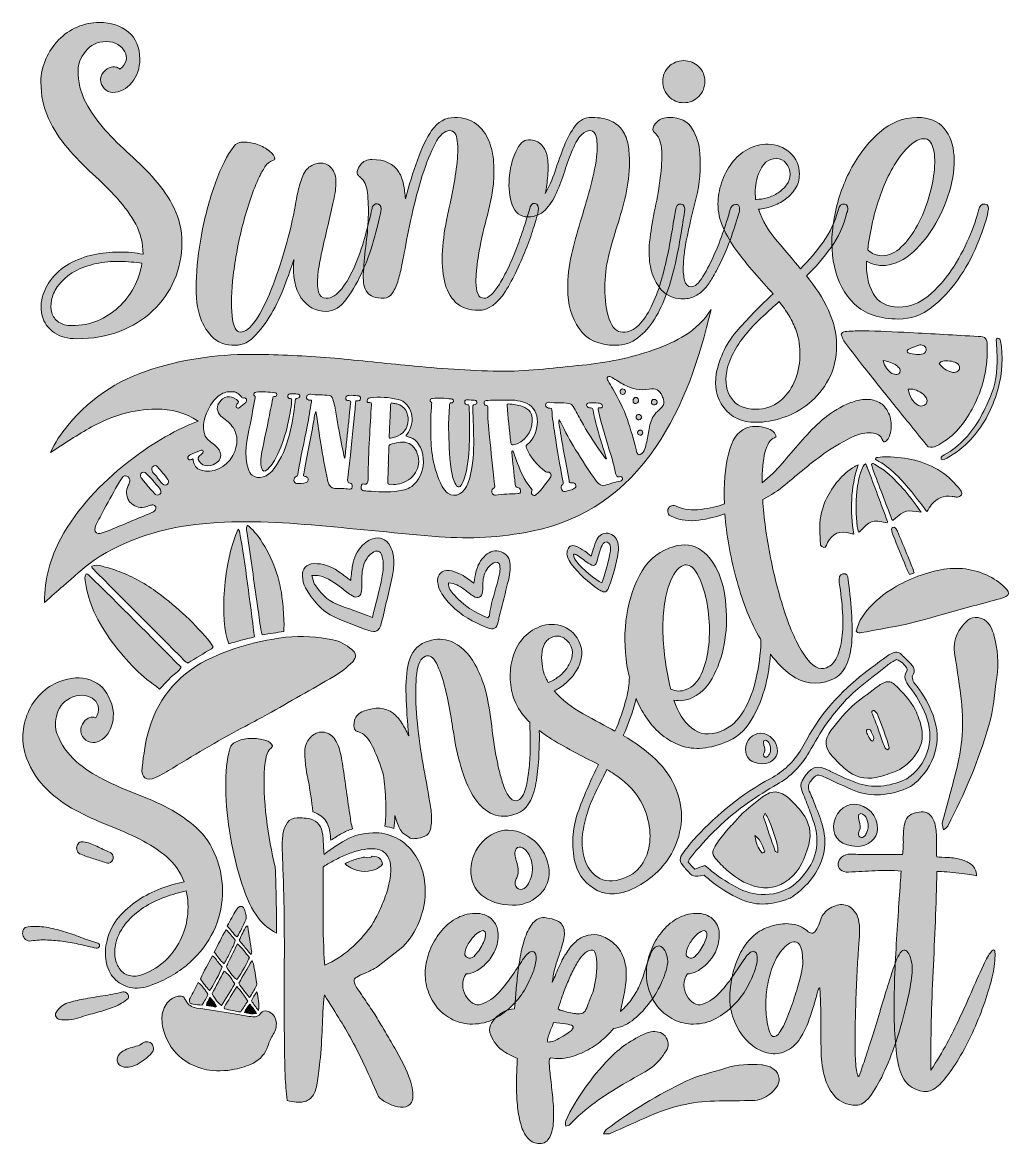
# Model space of a CAD drawing. Header units: inches. Extents: x 0.72 to 5.29, y -5.59 to -0.41.
import ezdxf

# ---------------------------------------------------------------- set-up
doc = ezdxf.new("R2010")
doc.units = ezdxf.units.IN
doc.header["$MEASUREMENT"] = 0
doc.layers.add('Layer 1', color=7, linetype='Continuous')

# ---------------------------------------------------------------- blocks, each defined once
blk = doc.blocks.new('block 3')
at = {"layer": 'Layer 1', "true_color": 0xffffff}
h = blk.add_hatch(color=7, dxfattribs=at)
h.dxf.hatch_style = 2
edge = h.paths.add_edge_path()
edge.add_spline(control_points=[(0.9704, -1.8693), (0.9265, -1.8693), (0.892, -1.8605), (0.8667, -1.8428), (0.8414, -1.8251), (0.8237, -1.8033), (0.8136, -1.7772), (0.8035, -1.7511), (0.8014, -1.7225), (0.8073, -1.6914), (0.8132, -1.6603), (0.8263, -1.6304), (0.8465, -1.6018), (0.8701, -1.5681), (0.8996, -1.5416), (0.935, -1.5223), (0.9704, -1.5029), (1.0074, -1.4891), (1.0462, -1.4806), (1.085, -1.4723), (1.1246, -1.468), (1.1651, -1.468), (1.2055, -1.468), (1.2426, -1.4714), (1.2763, -1.4781), (1.2763, -1.4276), (1.2649, -1.3814), (1.2422, -1.3393), (1.2194, -1.2972), (1.1907, -1.2573), (1.1562, -1.2194), (1.1216, -1.1816), (1.0837, -1.1437), (1.0424, -1.1058), (1.0011, -1.068), (0.9628, -1.0285), (0.9274, -0.9872), (0.892, -0.946), (0.8625, -0.9001), (0.8389, -0.8496), (0.8153, -0.7992), (0.8035, -0.7428), (0.8035, -0.6805), (0.8035, -0.6435), (0.8111, -0.6082), (0.8263, -0.5745), (0.8414, -0.5409), (0.8612, -0.5114), (0.8857, -0.4862), (0.9101, -0.4609), (0.9388, -0.4412), (0.9716, -0.4269), (1.0045, -0.4126), (1.0387, -0.4054), (1.074, -0.4054), (1.128, -0.4054), (1.1726, -0.4202), (1.208, -0.4497), (1.2434, -0.4792), (1.2612, -0.5209), (1.2612, -0.5748), (1.2612, -0.617), (1.2488, -0.6532), (1.2241, -0.6835), (1.1995, -0.7139), (1.1701, -0.729), (1.1361, -0.729), (1.1208, -0.729), (1.1077, -0.7231), (1.0966, -0.7111), (1.0855, -0.6992), (1.08, -0.6856), (1.08, -0.6703), (1.08, -0.6532), (1.0868, -0.6392), (1.1004, -0.6281), (1.114, -0.617), (1.1259, -0.6115), (1.1361, -0.6115), (1.148, -0.6115), (1.1553, -0.6123), (1.1578, -0.614), (1.1604, -0.6157), (1.1642, -0.6183), (1.1693, -0.6217), (1.1846, -0.6098), (1.194, -0.5966), (1.1974, -0.5821), (1.2008, -0.5676), (1.199, -0.554), (1.1922, -0.5412), (1.1855, -0.5284), (1.1744, -0.5174), (1.1591, -0.508), (1.1438, -0.4986), (1.1259, -0.4939), (1.1055, -0.4939), (1.0647, -0.4939), (1.0328, -0.5091), (1.0098, -0.5394), (0.9869, -0.5698), (0.9754, -0.5984), (0.9754, -0.6254), (0.9754, -0.681), (0.9873, -0.7312), (1.011, -0.7758), (1.0347, -0.8205), (1.0644, -0.8627), (1.1, -0.9022), (1.1355, -0.9419), (1.1741, -0.9802), (1.2156, -1.0173), (1.2571, -1.0544), (1.2957, -1.0931), (1.3313, -1.1336), (1.3669, -1.174), (1.3965, -1.2179), (1.4202, -1.2651), (1.4439, -1.3123), (1.4558, -1.3654), (1.4558, -1.4243), (1.4558, -1.4867), (1.444, -1.5449), (1.4204, -1.5988), (1.3968, -1.6528), (1.3636, -1.6999), (1.3206, -1.7404), (1.2776, -1.7808), (1.2266, -1.8125), (1.1676, -1.8352), (1.1086, -1.858), (1.0428, -1.8693), (0.9704, -1.8693)], knot_values=[0, 0, 0, 0, 1, 1, 1, 2, 2, 2, 3, 3, 3, 4, 4, 4, 5, 5, 5, 6, 6, 6, 7, 7, 7, 8, 8, 8, 9, 9, 9, 10, 10, 10, 11, 11, 11, 12, 12, 12, 13, 13, 13, 14, 14, 14, 15, 15, 15, 16, 16, 16, 17, 17, 17, 18, 18, 18, 19, 19, 19, 20, 20, 20, 21, 21, 21, 22, 22, 22, 23, 23, 23, 24, 24, 24, 25, 25, 25, 26, 26, 26, 27, 27, 27, 28, 28, 28, 29, 29, 29, 30, 30, 30, 31, 31, 31, 32, 32, 32, 33, 33, 33, 34, 34, 34, 35, 35, 35, 36, 36, 36, 37, 37, 37, 38, 38, 38, 39, 39, 39, 40, 40, 40, 41, 41, 41, 42, 42, 42, 43, 43, 43, 44, 44, 44, 44], degree=3, periodic=1)
edge = h.paths.add_edge_path()
edge.add_spline(control_points=[(0.9476, -1.8087), (0.9897, -1.8087), (1.0289, -1.8011), (1.0652, -1.7859), (1.1014, -1.7707), (1.1339, -1.7501), (1.1625, -1.724), (1.1912, -1.6978), (1.2148, -1.6675), (1.2333, -1.6329), (1.2519, -1.5984), (1.2645, -1.5609), (1.2712, -1.5204), (1.2392, -1.5154), (1.2046, -1.5124), (1.1676, -1.5116), (1.1305, -1.5107), (1.0943, -1.5141), (1.0589, -1.5217), (1.0235, -1.5293), (0.9902, -1.5415), (0.959, -1.5583), (0.9278, -1.5752), (0.9012, -1.5988), (0.8794, -1.6291), (0.8658, -1.6494), (0.857, -1.67), (0.8528, -1.6911), (0.8486, -1.7121), (0.849, -1.7315), (0.8541, -1.7492), (0.8591, -1.7669), (0.8696, -1.7812), (0.8857, -1.7922), (0.9017, -1.8032), (0.9223, -1.8087), (0.9476, -1.8087)], knot_values=[0, 0, 0, 0, 1, 1, 1, 2, 2, 2, 3, 3, 3, 4, 4, 4, 5, 5, 5, 6, 6, 6, 7, 7, 7, 8, 8, 8, 9, 9, 9, 10, 10, 10, 11, 11, 11, 12, 12, 12, 12], degree=3, periodic=1)
h = blk.add_hatch(color=7, dxfattribs=at)
h.dxf.hatch_style = 2
edge = h.paths.add_edge_path()
edge.add_spline(control_points=[(3.9917, -1.2752), (3.9968, -1.2566), (4.0052, -1.2474), (4.017, -1.2474), (4.0288, -1.2474), (4.0351, -1.2529), (4.036, -1.2638), (4.0368, -1.2748), (4.0356, -1.2836), (4.0322, -1.2903), (4.0254, -1.314), (4.0141, -1.3494), (3.9981, -1.3965), (3.982, -1.4437), (3.9622, -1.4901), (3.9386, -1.5356), (3.9302, -1.5525), (3.9209, -1.5697), (3.9108, -1.5874), (3.9007, -1.6051), (3.8893, -1.6212), (3.8767, -1.6355), (3.8641, -1.6498), (3.8493, -1.6616), (3.8325, -1.6709), (3.8156, -1.6801), (3.797, -1.6848), (3.7768, -1.6848), (3.7414, -1.6848), (3.7127, -1.6759), (3.6909, -1.6582), (3.6689, -1.6405), (3.6521, -1.6178), (3.6403, -1.59), (3.6285, -1.5621), (3.6213, -1.5314), (3.6188, -1.4977), (3.6163, -1.464), (3.6175, -1.4319), (3.6226, -1.4016), (3.6277, -1.3595), (3.6352, -1.314), (3.6454, -1.2651), (3.6555, -1.2162), (3.6634, -1.169), (3.6694, -1.1235), (3.6753, -1.078), (3.6774, -1.0371), (3.6757, -1.0008), (3.674, -0.9646), (3.6647, -0.9381), (3.6479, -0.9212), (3.6394, -0.9128), (3.6352, -0.906), (3.6352, -0.901), (3.6352, -0.8909), (3.6416, -0.8791), (3.6542, -0.8656), (3.6668, -0.8521), (3.6858, -0.8453), (3.7111, -0.8453), (3.7617, -0.8453), (3.797, -0.8627), (3.8173, -0.8972), (3.8375, -0.9317), (3.8493, -0.9701), (3.8527, -1.0122), (3.8577, -1.083), (3.8518, -1.1513), (3.835, -1.217), (3.8181, -1.2828), (3.8029, -1.3494), (3.7895, -1.4168), (3.7878, -1.4252), (3.7852, -1.4408), (3.7819, -1.4635), (3.7785, -1.4863), (3.7764, -1.5099), (3.7756, -1.5343), (3.7747, -1.5588), (3.7768, -1.5807), (3.7819, -1.6001), (3.7869, -1.6195), (3.797, -1.6291), (3.8122, -1.6291), (3.8291, -1.6291), (3.8472, -1.6131), (3.8666, -1.5811), (3.8859, -1.5491), (3.9045, -1.5128), (3.9222, -1.4724), (3.9399, -1.4319), (3.9551, -1.3923), (3.9677, -1.3535), (3.9804, -1.3148), (3.9883, -1.2887), (3.9917, -1.2752)], knot_values=[0, 0, 0, 0, 1, 1, 1, 2, 2, 2, 3, 3, 3, 4, 4, 4, 5, 5, 5, 6, 6, 6, 7, 7, 7, 8, 8, 8, 9, 9, 9, 10, 10, 10, 11, 11, 11, 12, 12, 12, 13, 13, 13, 14, 14, 14, 15, 15, 15, 16, 16, 16, 17, 17, 17, 18, 18, 18, 19, 19, 19, 20, 20, 20, 21, 21, 21, 22, 22, 22, 23, 23, 23, 24, 24, 24, 25, 25, 25, 26, 26, 26, 27, 27, 27, 28, 28, 28, 29, 29, 29, 30, 30, 30, 31, 31, 31, 32, 32, 32, 32], degree=3, periodic=1)
edge = h.paths.add_edge_path()
edge.add_spline(control_points=[(3.7768, -0.5824), (3.8055, -0.5824), (3.8291, -0.5917), (3.8476, -0.6102), (3.8661, -0.6288), (3.8754, -0.6515), (3.8754, -0.6785), (3.8754, -0.7055), (3.8661, -0.7286), (3.8476, -0.748), (3.8291, -0.7674), (3.8055, -0.7771), (3.7768, -0.7771), (3.7498, -0.7771), (3.7271, -0.7674), (3.7086, -0.748), (3.69, -0.7286), (3.6807, -0.7055), (3.6807, -0.6785), (3.6807, -0.6515), (3.69, -0.6288), (3.7086, -0.6102), (3.7271, -0.5917), (3.7498, -0.5824), (3.7768, -0.5824)], knot_values=[0, 0, 0, 0, 1, 1, 1, 2, 2, 2, 3, 3, 3, 4, 4, 4, 5, 5, 5, 6, 6, 6, 7, 7, 7, 8, 8, 8, 8], degree=3, periodic=1)
h = blk.add_hatch(color=7, dxfattribs=at)
h.dxf.hatch_style = 2
edge = h.paths.add_edge_path()
edge.add_spline(control_points=[(2.6947, -0.906), (2.6711, -0.906), (2.6488, -0.9262), (2.6277, -0.9667), (2.6066, -1.0072), (2.5868, -1.0565), (2.5683, -1.1146), (2.5497, -1.1728), (2.5333, -1.2343), (2.519, -1.2992), (2.5046, -1.3641), (2.4933, -1.4218), (2.4849, -1.4724), (2.4815, -1.4859), (2.4777, -1.5044), (2.4735, -1.528), (2.4693, -1.5516), (2.4638, -1.5748), (2.457, -1.5975), (2.4503, -1.6203), (2.4414, -1.6401), (2.4305, -1.6569), (2.4195, -1.6738), (2.4065, -1.6822), (2.3913, -1.6822), (2.3525, -1.6822), (2.3264, -1.673), (2.3129, -1.6546), (2.2994, -1.6362), (2.2935, -1.6093), (2.2952, -1.5741), (2.2969, -1.5339), (2.3007, -1.4903), (2.3066, -1.4433), (2.3125, -1.3964), (2.3163, -1.3516), (2.318, -1.3088), (2.3197, -1.2661), (2.3184, -1.2279), (2.3142, -1.1942), (2.31, -1.1606), (2.2994, -1.137), (2.2826, -1.1235), (2.2792, -1.1201), (2.2758, -1.1172), (2.2725, -1.1146), (2.2691, -1.1121), (2.2674, -1.1083), (2.2674, -1.1032), (2.2657, -1.0931), (2.2708, -1.0801), (2.2826, -1.064), (2.2944, -1.0481), (2.3121, -1.04), (2.3357, -1.04), (2.3947, -1.04), (2.4359, -1.0594), (2.4596, -1.0982), (2.4697, -1.1151), (2.4768, -1.134), (2.4811, -1.1551), (2.4853, -1.1762), (2.4882, -1.1985), (2.4899, -1.2221), (2.5068, -1.1597), (2.5253, -1.0999), (2.5455, -1.0426), (2.5658, -0.9853), (2.5877, -0.9398), (2.6113, -0.906), (2.6399, -0.8656), (2.6753, -0.8453), (2.7175, -0.8453), (2.7596, -0.8453), (2.7933, -0.8555), (2.8186, -0.8756), (2.8439, -0.8957), (2.8628, -0.9214), (2.8755, -0.9525), (2.8881, -0.9836), (2.8957, -1.0172), (2.8983, -1.0533), (2.9008, -1.0895), (2.9003, -1.1226), (2.897, -1.1529), (2.8902, -1.2067), (2.8793, -1.2617), (2.8641, -1.318), (2.8489, -1.3743), (2.8371, -1.4293), (2.8287, -1.4831), (2.8253, -1.4999), (2.8224, -1.5197), (2.8199, -1.5423), (2.8173, -1.565), (2.8161, -1.5869), (2.8161, -1.6079), (2.8161, -1.6289), (2.819, -1.6465), (2.8249, -1.6608), (2.8308, -1.6751), (2.8405, -1.6822), (2.854, -1.6822), (2.8742, -1.6822), (2.8978, -1.6603), (2.9248, -1.6165), (2.9383, -1.5946), (2.9522, -1.5689), (2.9665, -1.5394), (2.9808, -1.5099), (2.9939, -1.4791), (3.0057, -1.4471), (3.0175, -1.4151), (3.0285, -1.3839), (3.0386, -1.3535), (3.0487, -1.3232), (3.0571, -1.2963), (3.0639, -1.2726), (3.0672, -1.2508), (3.0756, -1.241), (3.0891, -1.2436), (3.1026, -1.2461), (3.1077, -1.2583), (3.1043, -1.2802), (3.1009, -1.2954), (3.0946, -1.3182), (3.0853, -1.3485), (3.0761, -1.3788), (3.0647, -1.4113), (3.0512, -1.4458), (3.0377, -1.4804), (3.0225, -1.5158), (3.0057, -1.552), (2.9888, -1.5883), (2.9711, -1.6207), (2.9526, -1.6494), (2.9155, -1.7083), (2.8742, -1.7379), (2.8287, -1.7379), (2.7832, -1.7379), (2.7478, -1.7256), (2.7225, -1.7011), (2.6972, -1.6766), (2.6799, -1.6436), (2.6707, -1.6022), (2.6614, -1.5608), (2.6584, -1.5139), (2.6618, -1.4614), (2.6652, -1.4091), (2.6728, -1.3549), (2.6846, -1.2991), (2.6897, -1.2755), (2.6968, -1.2417), (2.7061, -1.1977), (2.7153, -1.1537), (2.7225, -1.1102), (2.7276, -1.0671), (2.7326, -1.0239), (2.7335, -0.9863), (2.7301, -0.9542), (2.7267, -0.9221), (2.7149, -0.906), (2.6947, -0.906)], knot_values=[0, 0, 0, 0, 1, 1, 1, 2, 2, 2, 3, 3, 3, 4, 4, 4, 5, 5, 5, 6, 6, 6, 7, 7, 7, 8, 8, 8, 9, 9, 9, 10, 10, 10, 11, 11, 11, 12, 12, 12, 13, 13, 13, 14, 14, 14, 15, 15, 15, 16, 16, 16, 17, 17, 17, 18, 18, 18, 19, 19, 19, 20, 20, 20, 21, 21, 21, 22, 22, 22, 23, 23, 23, 24, 24, 24, 25, 25, 25, 26, 26, 26, 27, 27, 27, 28, 28, 28, 29, 29, 29, 30, 30, 30, 31, 31, 31, 32, 32, 32, 33, 33, 33, 34, 34, 34, 35, 35, 35, 36, 36, 36, 37, 37, 37, 38, 38, 38, 39, 39, 39, 40, 40, 40, 41, 41, 41, 42, 42, 42, 43, 43, 43, 44, 44, 44, 45, 45, 45, 46, 46, 46, 47, 47, 47, 48, 48, 48, 49, 49, 49, 50, 50, 50, 51, 51, 51, 52, 52, 52, 53, 53, 53, 54, 54, 54, 54], degree=3, periodic=1)
h = blk.add_hatch(color=7, dxfattribs=at)
h.dxf.hatch_style = 2
edge = h.paths.add_edge_path()
edge.add_spline(control_points=[(3.7819, -1.2828), (3.7769, -1.3114), (3.7709, -1.3468), (3.7642, -1.3889), (3.7575, -1.4311), (3.749, -1.4749), (3.7389, -1.5204), (3.7288, -1.5659), (3.7157, -1.6114), (3.6997, -1.6569), (3.6837, -1.7025), (3.6647, -1.7429), (3.6428, -1.7783), (3.6209, -1.8137), (3.5952, -1.8428), (3.5657, -1.8655), (3.5362, -1.8883), (3.5021, -1.8997), (3.4633, -1.8997), (3.3851, -1.8997), (3.3285, -1.874), (3.2934, -1.8226), (3.2583, -1.7711), (3.2408, -1.7101), (3.2408, -1.6392), (3.2408, -1.5853), (3.2467, -1.5327), (3.2585, -1.4812), (3.2703, -1.4298), (3.2838, -1.3793), (3.299, -1.3295), (3.3142, -1.2798), (3.3289, -1.2296), (3.3432, -1.1791), (3.3575, -1.1285), (3.3681, -1.078), (3.3748, -1.0274), (3.3782, -0.9903), (3.3778, -0.9608), (3.3736, -0.9389), (3.3694, -0.917), (3.3597, -0.906), (3.3445, -0.906), (3.3327, -0.906), (3.3196, -0.9123), (3.3053, -0.925), (3.291, -0.9376), (3.2771, -0.9608), (3.2636, -0.9945), (3.2501, -1.0249), (3.2379, -1.0577), (3.2269, -1.0931), (3.216, -1.1285), (3.2033, -1.1623), (3.189, -1.1943), (3.1747, -1.2263), (3.157, -1.2529), (3.1359, -1.2739), (3.1148, -1.295), (3.0891, -1.3055), (3.0588, -1.3055), (3.0217, -1.3055), (2.9969, -1.287), (2.9842, -1.2499), (2.9716, -1.2128), (2.9669, -1.1719), (2.9703, -1.1273), (2.9737, -1.0826), (2.9838, -1.0417), (3.0007, -1.0046), (3.0175, -0.9676), (3.0369, -0.949), (3.0588, -0.949), (3.0857, -0.949), (3.1064, -0.957), (3.1208, -0.973), (3.1351, -0.9891), (3.1439, -1.0093), (3.1473, -1.0337), (3.1507, -1.0582), (3.1511, -1.0852), (3.1486, -1.1146), (3.146, -1.1441), (3.1422, -1.1715), (3.1372, -1.1968), (3.154, -1.1681), (3.1692, -1.1336), (3.1827, -1.0931), (3.1962, -1.0527), (3.2101, -1.0143), (3.2244, -0.9781), (3.2387, -0.9419), (3.2556, -0.9107), (3.275, -0.8845), (3.2943, -0.8584), (3.32, -0.8453), (3.3521, -0.8453), (3.3891, -0.8453), (3.4191, -0.8508), (3.4418, -0.8618), (3.4646, -0.8728), (3.4823, -0.8875), (3.4949, -0.906), (3.5076, -0.9246), (3.516, -0.9465), (3.5202, -0.9718), (3.5244, -0.9971), (3.5266, -1.024), (3.5266, -1.0527), (3.5266, -1.1049), (3.5207, -1.1555), (3.5092, -1.2044), (3.4977, -1.2533), (3.4845, -1.3009), (3.4697, -1.3472), (3.4548, -1.3936), (3.4416, -1.4404), (3.4301, -1.4876), (3.4185, -1.5348), (3.4128, -1.5836), (3.4128, -1.6342), (3.4128, -1.6898), (3.4195, -1.7379), (3.433, -1.7783), (3.4465, -1.8188), (3.4675, -1.839), (3.4962, -1.839), (3.5232, -1.839), (3.5476, -1.828), (3.5695, -1.8061), (3.5914, -1.7842), (3.6108, -1.7559), (3.6277, -1.7214), (3.6445, -1.6869), (3.6593, -1.6481), (3.6719, -1.6051), (3.6846, -1.5621), (3.6951, -1.52), (3.7035, -1.4787), (3.7119, -1.4374), (3.7191, -1.3987), (3.725, -1.3624), (3.7309, -1.3262), (3.7355, -1.2979), (3.7389, -1.2777), (3.7423, -1.2541), (3.7511, -1.2436), (3.7655, -1.2461), (3.7798, -1.2486), (3.7853, -1.2609), (3.7819, -1.2828)], knot_values=[0, 0, 0, 0, 1, 1, 1, 2, 2, 2, 3, 3, 3, 4, 4, 4, 5, 5, 5, 6, 6, 6, 7, 7, 7, 8, 8, 8, 9, 9, 9, 10, 10, 10, 11, 11, 11, 12, 12, 12, 13, 13, 13, 14, 14, 14, 15, 15, 15, 16, 16, 16, 17, 17, 17, 18, 18, 18, 19, 19, 19, 20, 20, 20, 21, 21, 21, 22, 22, 22, 23, 23, 23, 24, 24, 24, 25, 25, 25, 26, 26, 26, 27, 27, 27, 28, 28, 28, 29, 29, 29, 30, 30, 30, 31, 31, 31, 32, 32, 32, 33, 33, 33, 34, 34, 34, 35, 35, 35, 36, 36, 36, 37, 37, 37, 38, 38, 38, 39, 39, 39, 40, 40, 40, 41, 41, 41, 42, 42, 42, 43, 43, 43, 44, 44, 44, 45, 45, 45, 46, 46, 46, 47, 47, 47, 48, 48, 48, 49, 49, 49, 50, 50, 50, 50], degree=3, periodic=1)
h = blk.add_hatch(color=7, dxfattribs=at)
h.dxf.hatch_style = 2
edge = h.paths.add_edge_path()
edge.add_spline(control_points=[(4.6238, -1.5103), (4.6204, -1.5676), (4.6305, -1.6174), (4.6541, -1.6595), (4.6777, -1.7016), (4.7174, -1.7227), (4.773, -1.7227), (4.8219, -1.7227), (4.8669, -1.7058), (4.9082, -1.6721), (4.9495, -1.6384), (4.9858, -1.598), (5.017, -1.5508), (5.0481, -1.5036), (5.0747, -1.4547), (5.0966, -1.4041), (5.1185, -1.3535), (5.1337, -1.3106), (5.1421, -1.2752), (5.1472, -1.2533), (5.1573, -1.2436), (5.1725, -1.2461), (5.1876, -1.2486), (5.1918, -1.2609), (5.1851, -1.2828), (5.1851, -1.2828), (5.1851, -1.2853), (5.1851, -1.2853), (5.175, -1.3291), (5.1581, -1.3793), (5.1345, -1.4357), (5.1109, -1.4922), (5.0814, -1.5457), (5.046, -1.5963), (5.0107, -1.6468), (4.9702, -1.6898), (4.9247, -1.7252), (4.8792, -1.7606), (4.8286, -1.7783), (4.773, -1.7783), (4.6836, -1.7783), (4.6154, -1.7551), (4.5682, -1.7088), (4.521, -1.6624), (4.4898, -1.6047), (4.4746, -1.5356), (4.4595, -1.4665), (4.4591, -1.3919), (4.4734, -1.3118), (4.4877, -1.2318), (4.513, -1.1572), (4.5492, -1.0881), (4.5854, -1.019), (4.6301, -0.9613), (4.6832, -0.9149), (4.7363, -0.8685), (4.794, -0.8453), (4.8564, -0.8453), (4.9137, -0.8453), (4.9558, -0.8622), (4.9828, -0.8959), (5.0098, -0.9296), (5.0249, -0.9718), (5.0284, -1.0223), (5.0317, -1.0729), (5.0246, -1.1281), (5.0069, -1.1879), (4.9892, -1.2478), (4.9647, -1.303), (4.9335, -1.3535), (4.9023, -1.4041), (4.8661, -1.4463), (4.8248, -1.48), (4.7835, -1.5137), (4.7401, -1.5305), (4.6946, -1.5305), (4.671, -1.5305), (4.6474, -1.5238), (4.6238, -1.5103)], knot_values=[0, 0, 0, 0, 1, 1, 1, 2, 2, 2, 3, 3, 3, 4, 4, 4, 5, 5, 5, 6, 6, 6, 7, 7, 7, 8, 8, 8, 9, 9, 9, 10, 10, 10, 11, 11, 11, 12, 12, 12, 13, 13, 13, 14, 14, 14, 15, 15, 15, 16, 16, 16, 17, 17, 17, 18, 18, 18, 19, 19, 19, 20, 20, 20, 21, 21, 21, 22, 22, 22, 23, 23, 23, 24, 24, 24, 25, 25, 25, 26, 26, 26, 26], degree=3, periodic=1)
edge = h.paths.add_edge_path()
edge.add_spline(control_points=[(4.7957, -1.0043), (4.7755, -1.0279), (4.7561, -1.0568), (4.7376, -1.0912), (4.719, -1.1256), (4.7026, -1.1629), (4.6883, -1.2031), (4.674, -1.2434), (4.6617, -1.2854), (4.6516, -1.329), (4.6415, -1.3726), (4.6339, -1.4154), (4.6288, -1.4573), (4.6474, -1.4758), (4.6693, -1.485), (4.6946, -1.485), (4.7266, -1.485), (4.7566, -1.4716), (4.7844, -1.4448), (4.8122, -1.4179), (4.837, -1.3844), (4.8589, -1.3441), (4.8808, -1.3039), (4.8985, -1.2606), (4.912, -1.2145), (4.9255, -1.1683), (4.9339, -1.1252), (4.9373, -1.0849), (4.9407, -1.0446), (4.9386, -1.0111), (4.931, -0.9842), (4.9234, -0.9574), (4.9095, -0.9439), (4.8893, -0.9439), (4.8606, -0.9439), (4.8294, -0.9641), (4.7957, -1.0043)], knot_values=[0, 0, 0, 0, 1, 1, 1, 2, 2, 2, 3, 3, 3, 4, 4, 4, 5, 5, 5, 6, 6, 6, 7, 7, 7, 8, 8, 8, 9, 9, 9, 10, 10, 10, 11, 11, 11, 12, 12, 12, 12], degree=3, periodic=1)
h = blk.add_hatch(color=7, dxfattribs=at)
h.dxf.hatch_style = 2
edge = h.paths.add_edge_path()
edge.add_spline(control_points=[(2.3382, -1.2575), (2.3467, -1.2457), (2.3559, -1.2419), (2.366, -1.2461), (2.3762, -1.2503), (2.3795, -1.2617), (2.3762, -1.2802), (2.3711, -1.3055), (2.3618, -1.3439), (2.3483, -1.3953), (2.3348, -1.4467), (2.3171, -1.4977), (2.2952, -1.5482), (2.2733, -1.5988), (2.248, -1.6439), (2.2194, -1.6835), (2.1907, -1.7231), (2.1587, -1.7429), (2.1233, -1.7429), (2.0761, -1.7429), (2.0377, -1.7223), (2.0083, -1.681), (1.9788, -1.6397), (1.9674, -1.5803), (1.9742, -1.5027), (1.9657, -1.528), (1.9535, -1.563), (1.9375, -1.6077), (1.9214, -1.6523), (1.9017, -1.6961), (1.8781, -1.7391), (1.8544, -1.7821), (1.8279, -1.8196), (1.7984, -1.8516), (1.7689, -1.8836), (1.7373, -1.8997), (1.7036, -1.8997), (1.6564, -1.8997), (1.6197, -1.8858), (1.5936, -1.858), (1.5675, -1.8302), (1.5485, -1.7968), (1.5367, -1.7581), (1.5232, -1.7126), (1.5186, -1.654), (1.5228, -1.5824), (1.527, -1.5107), (1.5367, -1.437), (1.5519, -1.3611), (1.5671, -1.2853), (1.5873, -1.2128), (1.6126, -1.1437), (1.6379, -1.0746), (1.6657, -1.0198), (1.696, -0.9794), (1.7061, -0.9659), (1.7217, -0.9591), (1.7428, -0.9591), (1.7639, -0.9591), (1.7849, -0.9629), (1.806, -0.9705), (1.8271, -0.9781), (1.8456, -0.9882), (1.8616, -1.0008), (1.8776, -1.0135), (1.8856, -1.0257), (1.8856, -1.0375), (1.8856, -1.0392), (1.8823, -1.0417), (1.8755, -1.0451), (1.862, -1.0485), (1.8503, -1.0582), (1.8401, -1.0742), (1.83, -1.0902), (1.8216, -1.1049), (1.8149, -1.1184), (1.7845, -1.1841), (1.7588, -1.2583), (1.7377, -1.3409), (1.7166, -1.4235), (1.7019, -1.5019), (1.6935, -1.576), (1.685, -1.6502), (1.6834, -1.7126), (1.6884, -1.7631), (1.6935, -1.8137), (1.7061, -1.839), (1.7264, -1.839), (1.7483, -1.839), (1.7719, -1.8205), (1.7972, -1.7838), (1.8224, -1.7469), (1.8465, -1.6997), (1.8692, -1.6422), (1.892, -1.5846), (1.9135, -1.5209), (1.9337, -1.4509), (1.9539, -1.381), (1.9699, -1.3131), (1.9817, -1.2474), (1.9834, -1.2339), (1.9868, -1.2158), (1.9918, -1.193), (1.9969, -1.1702), (2.0036, -1.1471), (2.0121, -1.1235), (2.0205, -1.0999), (2.0331, -1.0826), (2.05, -1.0716), (2.0668, -1.0607), (2.0841, -1.0556), (2.1018, -1.0565), (2.1195, -1.0573), (2.1351, -1.0653), (2.1486, -1.0805), (2.1621, -1.0957), (2.1688, -1.1176), (2.1688, -1.1462), (2.1688, -1.1681), (2.165, -1.1964), (2.1575, -1.2309), (2.1499, -1.2655), (2.1414, -1.3026), (2.1322, -1.3422), (2.1229, -1.3818), (2.1136, -1.4218), (2.1043, -1.4623), (2.0951, -1.5027), (2.0887, -1.5394), (2.0854, -1.5722), (2.082, -1.6051), (2.0829, -1.6317), (2.0879, -1.6519), (2.093, -1.6721), (2.1047, -1.6822), (2.1233, -1.6822), (2.1486, -1.6822), (2.1726, -1.6675), (2.1954, -1.638), (2.2181, -1.6085), (2.2384, -1.5731), (2.2561, -1.5318), (2.2738, -1.4905), (2.2885, -1.4484), (2.3003, -1.4054), (2.3121, -1.3624), (2.3214, -1.3274), (2.3281, -1.3005), (2.3298, -1.2937), (2.3315, -1.2862), (2.3332, -1.2777), (2.3348, -1.2693), (2.3365, -1.2625), (2.3382, -1.2575)], knot_values=[0, 0, 0, 0, 1, 1, 1, 2, 2, 2, 3, 3, 3, 4, 4, 4, 5, 5, 5, 6, 6, 6, 7, 7, 7, 8, 8, 8, 9, 9, 9, 10, 10, 10, 11, 11, 11, 12, 12, 12, 13, 13, 13, 14, 14, 14, 15, 15, 15, 16, 16, 16, 17, 17, 17, 18, 18, 18, 19, 19, 19, 20, 20, 20, 21, 21, 21, 22, 22, 22, 23, 23, 23, 24, 24, 24, 25, 25, 25, 26, 26, 26, 27, 27, 27, 28, 28, 28, 29, 29, 29, 30, 30, 30, 31, 31, 31, 32, 32, 32, 33, 33, 33, 34, 34, 34, 35, 35, 35, 36, 36, 36, 37, 37, 37, 38, 38, 38, 39, 39, 39, 40, 40, 40, 41, 41, 41, 42, 42, 42, 43, 43, 43, 44, 44, 44, 45, 45, 45, 46, 46, 46, 47, 47, 47, 48, 48, 48, 49, 49, 49, 50, 50, 50, 51, 51, 51, 51], degree=3, periodic=1)
h = blk.add_hatch(color=7, dxfattribs=at)
h.dxf.hatch_style = 2
edge = h.paths.add_edge_path()
edge.add_spline(control_points=[(4.3128, -1.1083), (4.3128, -1.1336), (4.3065, -1.1559), (4.2938, -1.1753), (4.2812, -1.1947), (4.2656, -1.2111), (4.2471, -1.2246), (4.2285, -1.2381), (4.2083, -1.2486), (4.1864, -1.2562), (4.1645, -1.2638), (4.1434, -1.2685), (4.1232, -1.2701), (4.1417, -1.3224), (4.1708, -1.3717), (4.2104, -1.418), (4.25, -1.4644), (4.2858, -1.5069), (4.3179, -1.5457), (4.3566, -1.5069), (4.3916, -1.4657), (4.4228, -1.4218), (4.454, -1.378), (4.4772, -1.3291), (4.4923, -1.2752), (4.4974, -1.2533), (4.5071, -1.2436), (4.5214, -1.2461), (4.5357, -1.2486), (4.5404, -1.2609), (4.5353, -1.2828), (4.5353, -1.2828), (4.5328, -1.2853), (4.5328, -1.2853), (4.5176, -1.346), (4.4931, -1.3999), (4.4595, -1.4471), (4.4257, -1.4943), (4.3878, -1.5381), (4.3457, -1.5786), (4.3878, -1.6291), (4.4215, -1.6818), (4.4468, -1.7366), (4.4721, -1.7913), (4.4847, -1.8457), (4.4847, -1.8997), (4.4847, -1.9604), (4.4725, -2.013), (4.4481, -2.0577), (4.4236, -2.1023), (4.3933, -2.1394), (4.3571, -2.1689), (4.3208, -2.1984), (4.2808, -2.2203), (4.237, -2.2347), (4.1931, -2.249), (4.1518, -2.2562), (4.1131, -2.2562), (4.0456, -2.2562), (3.9955, -2.2334), (3.9626, -2.1879), (3.9298, -2.1424), (3.9184, -2.0901), (3.9285, -2.0312), (3.9437, -1.9536), (3.9774, -1.8853), (4.0296, -1.8264), (4.0819, -1.7673), (4.1358, -1.7126), (4.1914, -1.662), (4.1628, -1.63), (4.1337, -1.5971), (4.1042, -1.5634), (4.0747, -1.5297), (4.0473, -1.4956), (4.022, -1.461), (3.9968, -1.4265), (3.9761, -1.3911), (3.9601, -1.3548), (3.9441, -1.3186), (3.9361, -1.2819), (3.9361, -1.2448), (3.9361, -1.2128), (3.9415, -1.1804), (3.9525, -1.1475), (3.9635, -1.1146), (3.9791, -1.0847), (3.9993, -1.0577), (4.0195, -1.0308), (4.0439, -1.0093), (4.0726, -0.9933), (4.1013, -0.9772), (4.1333, -0.9692), (4.1687, -0.9692), (4.2074, -0.9692), (4.2411, -0.9823), (4.2698, -1.0084), (4.2985, -1.0346), (4.3128, -1.0678), (4.3128, -1.1083)], knot_values=[0, 0, 0, 0, 1, 1, 1, 2, 2, 2, 3, 3, 3, 4, 4, 4, 5, 5, 5, 6, 6, 6, 7, 7, 7, 8, 8, 8, 9, 9, 9, 10, 10, 10, 11, 11, 11, 12, 12, 12, 13, 13, 13, 14, 14, 14, 15, 15, 15, 16, 16, 16, 17, 17, 17, 18, 18, 18, 19, 19, 19, 20, 20, 20, 21, 21, 21, 22, 22, 22, 23, 23, 23, 24, 24, 24, 25, 25, 25, 26, 26, 26, 27, 27, 27, 28, 28, 28, 29, 29, 29, 30, 30, 30, 31, 31, 31, 32, 32, 32, 33, 33, 33, 33], degree=3, periodic=1)
edge = h.paths.add_edge_path()
edge.add_spline(control_points=[(4.1105, -2.1955), (4.1543, -2.1955), (4.191, -2.1837), (4.2205, -2.1601), (4.25, -2.1365), (4.2728, -2.1066), (4.2888, -2.0703), (4.3048, -2.0341), (4.3136, -1.9945), (4.3153, -1.9515), (4.317, -1.9085), (4.3111, -1.8685), (4.2976, -1.8314), (4.2892, -1.8078), (4.2782, -1.785), (4.2648, -1.7631), (4.2513, -1.7412), (4.2361, -1.7193), (4.2193, -1.6974), (4.1956, -1.7193), (4.1708, -1.7421), (4.1447, -1.7657), (4.1185, -1.7893), (4.0941, -1.8145), (4.0714, -1.8415), (4.0486, -1.8685), (4.0288, -1.8967), (4.0119, -1.9262), (3.9951, -1.9557), (3.9833, -1.9873), (3.9765, -2.021), (3.9681, -2.0699), (3.9753, -2.1112), (3.998, -2.1449), (4.0208, -2.1786), (4.0583, -2.1955), (4.1105, -2.1955)], knot_values=[0, 0, 0, 0, 1, 1, 1, 2, 2, 2, 3, 3, 3, 4, 4, 4, 5, 5, 5, 6, 6, 6, 7, 7, 7, 8, 8, 8, 9, 9, 9, 10, 10, 10, 11, 11, 11, 12, 12, 12, 12], degree=3, periodic=1)
edge = h.paths.add_edge_path()
edge.add_spline(control_points=[(4.2066, -1.035), (4.1881, -1.035), (4.1725, -1.0405), (4.1598, -1.0514), (4.1472, -1.0624), (4.1371, -1.0763), (4.1295, -1.0931), (4.1219, -1.11), (4.1164, -1.1273), (4.1131, -1.145), (4.1097, -1.1627), (4.108, -1.1783), (4.108, -1.1917), (4.108, -1.1968), (4.1084, -1.2023), (4.1093, -1.2082), (4.1101, -1.2141), (4.1105, -1.2196), (4.1105, -1.2246), (4.1105, -1.2246), (4.1131, -1.2246), (4.1131, -1.2246), (4.1282, -1.2246), (4.1451, -1.2221), (4.1636, -1.217), (4.1822, -1.212), (4.199, -1.2044), (4.2142, -1.1943), (4.2294, -1.1841), (4.2424, -1.1719), (4.2534, -1.1576), (4.2643, -1.1433), (4.2698, -1.1269), (4.2698, -1.1083), (4.2698, -1.0898), (4.2639, -1.0729), (4.2521, -1.0577), (4.2403, -1.0426), (4.2251, -1.035), (4.2066, -1.035)], knot_values=[0, 0, 0, 0, 1, 1, 1, 2, 2, 2, 3, 3, 3, 4, 4, 4, 5, 5, 5, 6, 6, 6, 7, 7, 7, 8, 8, 8, 9, 9, 9, 10, 10, 10, 11, 11, 11, 12, 12, 12, 13, 13, 13, 13], degree=3, periodic=1)
at = {"layer": 'Layer 1', "lineweight": 0}
for points, knots in [([(0.9704, -1.8693), (0.9265, -1.8693), (0.892, -1.8605), (0.8667, -1.8428), (0.8414, -1.8251), (0.8237, -1.8033), (0.8136, -1.7772), (0.8035, -1.7511), (0.8014, -1.7225), (0.8073, -1.6914), (0.8132, -1.6603), (0.8263, -1.6304), (0.8465, -1.6018), (0.8701, -1.5681), (0.8996, -1.5416), (0.935, -1.5223), (0.9704, -1.5029), (1.0074, -1.4891), (1.0462, -1.4806), (1.085, -1.4723), (1.1246, -1.468), (1.1651, -1.468), (1.2055, -1.468), (1.2426, -1.4714), (1.2763, -1.4781), (1.2763, -1.4276), (1.2649, -1.3814), (1.2422, -1.3393), (1.2194, -1.2972), (1.1907, -1.2573), (1.1562, -1.2194), (1.1216, -1.1816), (1.0837, -1.1437), (1.0424, -1.1058), (1.0011, -1.068), (0.9628, -1.0285), (0.9274, -0.9872), (0.892, -0.946), (0.8625, -0.9001), (0.8389, -0.8496), (0.8153, -0.7992), (0.8035, -0.7428), (0.8035, -0.6805), (0.8035, -0.6435), (0.8111, -0.6082), (0.8263, -0.5745), (0.8414, -0.5409), (0.8612, -0.5114), (0.8857, -0.4862), (0.9101, -0.4609), (0.9388, -0.4412), (0.9716, -0.4269), (1.0045, -0.4126), (1.0387, -0.4054), (1.074, -0.4054), (1.128, -0.4054), (1.1726, -0.4202), (1.208, -0.4497), (1.2434, -0.4792), (1.2612, -0.5209), (1.2612, -0.5748), (1.2612, -0.617), (1.2488, -0.6532), (1.2241, -0.6835), (1.1995, -0.7139), (1.1701, -0.729), (1.1361, -0.729), (1.1208, -0.729), (1.1077, -0.7231), (1.0966, -0.7111), (1.0855, -0.6992), (1.08, -0.6856), (1.08, -0.6703), (1.08, -0.6532), (1.0868, -0.6392), (1.1004, -0.6281), (1.114, -0.617), (1.1259, -0.6115), (1.1361, -0.6115), (1.148, -0.6115), (1.1553, -0.6123), (1.1578, -0.614), (1.1604, -0.6157), (1.1642, -0.6183), (1.1693, -0.6217), (1.1846, -0.6098), (1.194, -0.5966), (1.1974, -0.5821), (1.2008, -0.5676), (1.199, -0.554), (1.1922, -0.5412), (1.1855, -0.5284), (1.1744, -0.5174), (1.1591, -0.508), (1.1438, -0.4986), (1.1259, -0.4939), (1.1055, -0.4939), (1.0647, -0.4939), (1.0328, -0.5091), (1.0098, -0.5394), (0.9869, -0.5698), (0.9754, -0.5984), (0.9754, -0.6254), (0.9754, -0.681), (0.9873, -0.7312), (1.011, -0.7758), (1.0347, -0.8205), (1.0644, -0.8627), (1.1, -0.9022), (1.1355, -0.9419), (1.1741, -0.9802), (1.2156, -1.0173), (1.2571, -1.0544), (1.2957, -1.0931), (1.3313, -1.1336), (1.3669, -1.174), (1.3965, -1.2179), (1.4202, -1.2651), (1.4439, -1.3123), (1.4558, -1.3654), (1.4558, -1.4243), (1.4558, -1.4867), (1.444, -1.5449), (1.4204, -1.5988), (1.3968, -1.6528), (1.3636, -1.6999), (1.3206, -1.7404), (1.2776, -1.7808), (1.2266, -1.8125), (1.1676, -1.8352), (1.1086, -1.858), (1.0428, -1.8693), (0.9704, -1.8693)], [0, 0, 0, 0, 1, 1, 1, 2, 2, 2, 3, 3, 3, 4, 4, 4, 5, 5, 5, 6, 6, 6, 7, 7, 7, 8, 8, 8, 9, 9, 9, 10, 10, 10, 11, 11, 11, 12, 12, 12, 13, 13, 13, 14, 14, 14, 15, 15, 15, 16, 16, 16, 17, 17, 17, 18, 18, 18, 19, 19, 19, 20, 20, 20, 21, 21, 21, 22, 22, 22, 23, 23, 23, 24, 24, 24, 25, 25, 25, 26, 26, 26, 27, 27, 27, 28, 28, 28, 29, 29, 29, 30, 30, 30, 31, 31, 31, 32, 32, 32, 33, 33, 33, 34, 34, 34, 35, 35, 35, 36, 36, 36, 37, 37, 37, 38, 38, 38, 39, 39, 39, 40, 40, 40, 41, 41, 41, 42, 42, 42, 43, 43, 43, 44, 44, 44, 44]), ([(3.7768, -0.5824), (3.8055, -0.5824), (3.8291, -0.5917), (3.8476, -0.6102), (3.8661, -0.6288), (3.8754, -0.6515), (3.8754, -0.6785), (3.8754, -0.7055), (3.8661, -0.7286), (3.8476, -0.748), (3.8291, -0.7674), (3.8055, -0.7771), (3.7768, -0.7771), (3.7498, -0.7771), (3.7271, -0.7674), (3.7086, -0.748), (3.69, -0.7286), (3.6807, -0.7055), (3.6807, -0.6785), (3.6807, -0.6515), (3.69, -0.6288), (3.7086, -0.6102), (3.7271, -0.5917), (3.7498, -0.5824), (3.7768, -0.5824)], [0, 0, 0, 0, 1, 1, 1, 2, 2, 2, 3, 3, 3, 4, 4, 4, 5, 5, 5, 6, 6, 6, 7, 7, 7, 8, 8, 8, 8]), ([(2.6947, -0.906), (2.6711, -0.906), (2.6488, -0.9262), (2.6277, -0.9667), (2.6066, -1.0072), (2.5868, -1.0565), (2.5683, -1.1146), (2.5497, -1.1728), (2.5333, -1.2343), (2.519, -1.2992), (2.5046, -1.3641), (2.4933, -1.4218), (2.4849, -1.4724), (2.4815, -1.4859), (2.4777, -1.5044), (2.4735, -1.528), (2.4693, -1.5516), (2.4638, -1.5748), (2.457, -1.5975), (2.4503, -1.6203), (2.4414, -1.6401), (2.4305, -1.6569), (2.4195, -1.6738), (2.4065, -1.6822), (2.3913, -1.6822), (2.3525, -1.6822), (2.3264, -1.673), (2.3129, -1.6546), (2.2994, -1.6362), (2.2935, -1.6093), (2.2952, -1.5741), (2.2969, -1.5339), (2.3007, -1.4903), (2.3066, -1.4433), (2.3125, -1.3964), (2.3163, -1.3516), (2.318, -1.3088), (2.3197, -1.2661), (2.3184, -1.2279), (2.3142, -1.1942), (2.31, -1.1606), (2.2994, -1.137), (2.2826, -1.1235), (2.2792, -1.1201), (2.2758, -1.1172), (2.2725, -1.1146), (2.2691, -1.1121), (2.2674, -1.1083), (2.2674, -1.1032), (2.2657, -1.0931), (2.2708, -1.0801), (2.2826, -1.064), (2.2944, -1.0481), (2.3121, -1.04), (2.3357, -1.04), (2.3947, -1.04), (2.4359, -1.0594), (2.4596, -1.0982), (2.4697, -1.1151), (2.4768, -1.134), (2.4811, -1.1551), (2.4853, -1.1762), (2.4882, -1.1985), (2.4899, -1.2221), (2.5068, -1.1597), (2.5253, -1.0999), (2.5455, -1.0426), (2.5658, -0.9853), (2.5877, -0.9398), (2.6113, -0.906), (2.6399, -0.8656), (2.6753, -0.8453), (2.7175, -0.8453), (2.7596, -0.8453), (2.7933, -0.8555), (2.8186, -0.8756), (2.8439, -0.8957), (2.8628, -0.9214), (2.8755, -0.9525), (2.8881, -0.9836), (2.8957, -1.0172), (2.8983, -1.0533), (2.9008, -1.0895), (2.9003, -1.1226), (2.897, -1.1529), (2.8902, -1.2067), (2.8793, -1.2617), (2.8641, -1.318), (2.8489, -1.3743), (2.8371, -1.4293), (2.8287, -1.4831), (2.8253, -1.4999), (2.8224, -1.5197), (2.8199, -1.5423), (2.8173, -1.565), (2.8161, -1.5869), (2.8161, -1.6079), (2.8161, -1.6289), (2.819, -1.6465), (2.8249, -1.6608), (2.8308, -1.6751), (2.8405, -1.6822), (2.854, -1.6822), (2.8742, -1.6822), (2.8978, -1.6603), (2.9248, -1.6165), (2.9383, -1.5946), (2.9522, -1.5689), (2.9665, -1.5394), (2.9808, -1.5099), (2.9939, -1.4791), (3.0057, -1.4471), (3.0175, -1.4151), (3.0285, -1.3839), (3.0386, -1.3535), (3.0487, -1.3232), (3.0571, -1.2963), (3.0639, -1.2726), (3.0672, -1.2508), (3.0756, -1.241), (3.0891, -1.2436), (3.1026, -1.2461), (3.1077, -1.2583), (3.1043, -1.2802), (3.1009, -1.2954), (3.0946, -1.3182), (3.0853, -1.3485), (3.0761, -1.3788), (3.0647, -1.4113), (3.0512, -1.4458), (3.0377, -1.4804), (3.0225, -1.5158), (3.0057, -1.552), (2.9888, -1.5883), (2.9711, -1.6207), (2.9526, -1.6494), (2.9155, -1.7083), (2.8742, -1.7379), (2.8287, -1.7379), (2.7832, -1.7379), (2.7478, -1.7256), (2.7225, -1.7011), (2.6972, -1.6766), (2.6799, -1.6436), (2.6707, -1.6022), (2.6614, -1.5608), (2.6584, -1.5139), (2.6618, -1.4614), (2.6652, -1.4091), (2.6728, -1.3549), (2.6846, -1.2991), (2.6897, -1.2755), (2.6968, -1.2417), (2.7061, -1.1977), (2.7153, -1.1537), (2.7225, -1.1102), (2.7276, -1.0671), (2.7326, -1.0239), (2.7335, -0.9863), (2.7301, -0.9542), (2.7267, -0.9221), (2.7149, -0.906), (2.6947, -0.906)], [0, 0, 0, 0, 1, 1, 1, 2, 2, 2, 3, 3, 3, 4, 4, 4, 5, 5, 5, 6, 6, 6, 7, 7, 7, 8, 8, 8, 9, 9, 9, 10, 10, 10, 11, 11, 11, 12, 12, 12, 13, 13, 13, 14, 14, 14, 15, 15, 15, 16, 16, 16, 17, 17, 17, 18, 18, 18, 19, 19, 19, 20, 20, 20, 21, 21, 21, 22, 22, 22, 23, 23, 23, 24, 24, 24, 25, 25, 25, 26, 26, 26, 27, 27, 27, 28, 28, 28, 29, 29, 29, 30, 30, 30, 31, 31, 31, 32, 32, 32, 33, 33, 33, 34, 34, 34, 35, 35, 35, 36, 36, 36, 37, 37, 37, 38, 38, 38, 39, 39, 39, 40, 40, 40, 41, 41, 41, 42, 42, 42, 43, 43, 43, 44, 44, 44, 45, 45, 45, 46, 46, 46, 47, 47, 47, 48, 48, 48, 49, 49, 49, 50, 50, 50, 51, 51, 51, 52, 52, 52, 53, 53, 53, 54, 54, 54, 54]), ([(3.7819, -1.2828), (3.7769, -1.3114), (3.7709, -1.3468), (3.7642, -1.3889), (3.7575, -1.4311), (3.749, -1.4749), (3.7389, -1.5204), (3.7288, -1.5659), (3.7157, -1.6114), (3.6997, -1.6569), (3.6837, -1.7025), (3.6647, -1.7429), (3.6428, -1.7783), (3.6209, -1.8137), (3.5952, -1.8428), (3.5657, -1.8655), (3.5362, -1.8883), (3.5021, -1.8997), (3.4633, -1.8997), (3.3851, -1.8997), (3.3285, -1.874), (3.2934, -1.8226), (3.2583, -1.7711), (3.2408, -1.7101), (3.2408, -1.6392), (3.2408, -1.5853), (3.2467, -1.5327), (3.2585, -1.4812), (3.2703, -1.4298), (3.2838, -1.3793), (3.299, -1.3295), (3.3142, -1.2798), (3.3289, -1.2296), (3.3432, -1.1791), (3.3575, -1.1285), (3.3681, -1.078), (3.3748, -1.0274), (3.3782, -0.9903), (3.3778, -0.9608), (3.3736, -0.9389), (3.3694, -0.917), (3.3597, -0.906), (3.3445, -0.906), (3.3327, -0.906), (3.3196, -0.9123), (3.3053, -0.925), (3.291, -0.9376), (3.2771, -0.9608), (3.2636, -0.9945), (3.2501, -1.0249), (3.2379, -1.0577), (3.2269, -1.0931), (3.216, -1.1285), (3.2033, -1.1623), (3.189, -1.1943), (3.1747, -1.2263), (3.157, -1.2529), (3.1359, -1.2739), (3.1148, -1.295), (3.0891, -1.3055), (3.0588, -1.3055), (3.0217, -1.3055), (2.9969, -1.287), (2.9842, -1.2499), (2.9716, -1.2128), (2.9669, -1.1719), (2.9703, -1.1273), (2.9737, -1.0826), (2.9838, -1.0417), (3.0007, -1.0046), (3.0175, -0.9676), (3.0369, -0.949), (3.0588, -0.949), (3.0857, -0.949), (3.1064, -0.957), (3.1208, -0.973), (3.1351, -0.9891), (3.1439, -1.0093), (3.1473, -1.0337), (3.1507, -1.0582), (3.1511, -1.0852), (3.1486, -1.1146), (3.146, -1.1441), (3.1422, -1.1715), (3.1372, -1.1968), (3.154, -1.1681), (3.1692, -1.1336), (3.1827, -1.0931), (3.1962, -1.0527), (3.2101, -1.0143), (3.2244, -0.9781), (3.2387, -0.9419), (3.2556, -0.9107), (3.275, -0.8845), (3.2943, -0.8584), (3.32, -0.8453), (3.3521, -0.8453), (3.3891, -0.8453), (3.4191, -0.8508), (3.4418, -0.8618), (3.4646, -0.8728), (3.4823, -0.8875), (3.4949, -0.906), (3.5076, -0.9246), (3.516, -0.9465), (3.5202, -0.9718), (3.5244, -0.9971), (3.5266, -1.024), (3.5266, -1.0527), (3.5266, -1.1049), (3.5207, -1.1555), (3.5092, -1.2044), (3.4977, -1.2533), (3.4845, -1.3009), (3.4697, -1.3472), (3.4548, -1.3936), (3.4416, -1.4404), (3.4301, -1.4876), (3.4185, -1.5348), (3.4128, -1.5836), (3.4128, -1.6342), (3.4128, -1.6898), (3.4195, -1.7379), (3.433, -1.7783), (3.4465, -1.8188), (3.4675, -1.839), (3.4962, -1.839), (3.5232, -1.839), (3.5476, -1.828), (3.5695, -1.8061), (3.5914, -1.7842), (3.6108, -1.7559), (3.6277, -1.7214), (3.6445, -1.6869), (3.6593, -1.6481), (3.6719, -1.6051), (3.6846, -1.5621), (3.6951, -1.52), (3.7035, -1.4787), (3.7119, -1.4374), (3.7191, -1.3987), (3.725, -1.3624), (3.7309, -1.3262), (3.7355, -1.2979), (3.7389, -1.2777), (3.7423, -1.2541), (3.7511, -1.2436), (3.7655, -1.2461), (3.7798, -1.2486), (3.7853, -1.2609), (3.7819, -1.2828)], [0, 0, 0, 0, 1, 1, 1, 2, 2, 2, 3, 3, 3, 4, 4, 4, 5, 5, 5, 6, 6, 6, 7, 7, 7, 8, 8, 8, 9, 9, 9, 10, 10, 10, 11, 11, 11, 12, 12, 12, 13, 13, 13, 14, 14, 14, 15, 15, 15, 16, 16, 16, 17, 17, 17, 18, 18, 18, 19, 19, 19, 20, 20, 20, 21, 21, 21, 22, 22, 22, 23, 23, 23, 24, 24, 24, 25, 25, 25, 26, 26, 26, 27, 27, 27, 28, 28, 28, 29, 29, 29, 30, 30, 30, 31, 31, 31, 32, 32, 32, 33, 33, 33, 34, 34, 34, 35, 35, 35, 36, 36, 36, 37, 37, 37, 38, 38, 38, 39, 39, 39, 40, 40, 40, 41, 41, 41, 42, 42, 42, 43, 43, 43, 44, 44, 44, 45, 45, 45, 46, 46, 46, 47, 47, 47, 48, 48, 48, 49, 49, 49, 50, 50, 50, 50]), ([(3.9917, -1.2752), (3.9968, -1.2566), (4.0052, -1.2474), (4.017, -1.2474), (4.0288, -1.2474), (4.0351, -1.2529), (4.036, -1.2638), (4.0368, -1.2748), (4.0356, -1.2836), (4.0322, -1.2903), (4.0254, -1.314), (4.0141, -1.3494), (3.9981, -1.3965), (3.982, -1.4437), (3.9622, -1.4901), (3.9386, -1.5356), (3.9302, -1.5525), (3.9209, -1.5697), (3.9108, -1.5874), (3.9007, -1.6051), (3.8893, -1.6212), (3.8767, -1.6355), (3.8641, -1.6498), (3.8493, -1.6616), (3.8325, -1.6709), (3.8156, -1.6801), (3.797, -1.6848), (3.7768, -1.6848), (3.7414, -1.6848), (3.7127, -1.6759), (3.6909, -1.6582), (3.6689, -1.6405), (3.6521, -1.6178), (3.6403, -1.59), (3.6285, -1.5621), (3.6213, -1.5314), (3.6188, -1.4977), (3.6163, -1.464), (3.6175, -1.4319), (3.6226, -1.4016), (3.6277, -1.3595), (3.6352, -1.314), (3.6454, -1.2651), (3.6555, -1.2162), (3.6634, -1.169), (3.6694, -1.1235), (3.6753, -1.078), (3.6774, -1.0371), (3.6757, -1.0008), (3.674, -0.9646), (3.6647, -0.9381), (3.6479, -0.9212), (3.6394, -0.9128), (3.6352, -0.906), (3.6352, -0.901), (3.6352, -0.8909), (3.6416, -0.8791), (3.6542, -0.8656), (3.6668, -0.8521), (3.6858, -0.8453), (3.7111, -0.8453), (3.7617, -0.8453), (3.797, -0.8627), (3.8173, -0.8972), (3.8375, -0.9317), (3.8493, -0.9701), (3.8527, -1.0122), (3.8577, -1.083), (3.8518, -1.1513), (3.835, -1.217), (3.8181, -1.2828), (3.8029, -1.3494), (3.7895, -1.4168), (3.7878, -1.4252), (3.7852, -1.4408), (3.7819, -1.4635), (3.7785, -1.4863), (3.7764, -1.5099), (3.7756, -1.5343), (3.7747, -1.5588), (3.7768, -1.5807), (3.7819, -1.6001), (3.7869, -1.6195), (3.797, -1.6291), (3.8122, -1.6291), (3.8291, -1.6291), (3.8472, -1.6131), (3.8666, -1.5811), (3.8859, -1.5491), (3.9045, -1.5128), (3.9222, -1.4724), (3.9399, -1.4319), (3.9551, -1.3923), (3.9677, -1.3535), (3.9804, -1.3148), (3.9883, -1.2887), (3.9917, -1.2752)], [0, 0, 0, 0, 1, 1, 1, 2, 2, 2, 3, 3, 3, 4, 4, 4, 5, 5, 5, 6, 6, 6, 7, 7, 7, 8, 8, 8, 9, 9, 9, 10, 10, 10, 11, 11, 11, 12, 12, 12, 13, 13, 13, 14, 14, 14, 15, 15, 15, 16, 16, 16, 17, 17, 17, 18, 18, 18, 19, 19, 19, 20, 20, 20, 21, 21, 21, 22, 22, 22, 23, 23, 23, 24, 24, 24, 25, 25, 25, 26, 26, 26, 27, 27, 27, 28, 28, 28, 29, 29, 29, 30, 30, 30, 31, 31, 31, 32, 32, 32, 32]), ([(4.6238, -1.5103), (4.6204, -1.5676), (4.6305, -1.6174), (4.6541, -1.6595), (4.6777, -1.7016), (4.7174, -1.7227), (4.773, -1.7227), (4.8219, -1.7227), (4.8669, -1.7058), (4.9082, -1.6721), (4.9495, -1.6384), (4.9858, -1.598), (5.017, -1.5508), (5.0481, -1.5036), (5.0747, -1.4547), (5.0966, -1.4041), (5.1185, -1.3535), (5.1337, -1.3106), (5.1421, -1.2752), (5.1472, -1.2533), (5.1573, -1.2436), (5.1725, -1.2461), (5.1876, -1.2486), (5.1918, -1.2609), (5.1851, -1.2828), (5.1851, -1.2828), (5.1851, -1.2853), (5.1851, -1.2853), (5.175, -1.3291), (5.1581, -1.3793), (5.1345, -1.4357), (5.1109, -1.4922), (5.0814, -1.5457), (5.046, -1.5963), (5.0107, -1.6468), (4.9702, -1.6898), (4.9247, -1.7252), (4.8792, -1.7606), (4.8286, -1.7783), (4.773, -1.7783), (4.6836, -1.7783), (4.6154, -1.7551), (4.5682, -1.7088), (4.521, -1.6624), (4.4898, -1.6047), (4.4746, -1.5356), (4.4595, -1.4665), (4.4591, -1.3919), (4.4734, -1.3118), (4.4877, -1.2318), (4.513, -1.1572), (4.5492, -1.0881), (4.5854, -1.019), (4.6301, -0.9613), (4.6832, -0.9149), (4.7363, -0.8685), (4.794, -0.8453), (4.8564, -0.8453), (4.9137, -0.8453), (4.9558, -0.8622), (4.9828, -0.8959), (5.0098, -0.9296), (5.0249, -0.9718), (5.0284, -1.0223), (5.0317, -1.0729), (5.0246, -1.1281), (5.0069, -1.1879), (4.9892, -1.2478), (4.9647, -1.303), (4.9335, -1.3535), (4.9023, -1.4041), (4.8661, -1.4463), (4.8248, -1.48), (4.7835, -1.5137), (4.7401, -1.5305), (4.6946, -1.5305), (4.671, -1.5305), (4.6474, -1.5238), (4.6238, -1.5103)], [0, 0, 0, 0, 1, 1, 1, 2, 2, 2, 3, 3, 3, 4, 4, 4, 5, 5, 5, 6, 6, 6, 7, 7, 7, 8, 8, 8, 9, 9, 9, 10, 10, 10, 11, 11, 11, 12, 12, 12, 13, 13, 13, 14, 14, 14, 15, 15, 15, 16, 16, 16, 17, 17, 17, 18, 18, 18, 19, 19, 19, 20, 20, 20, 21, 21, 21, 22, 22, 22, 23, 23, 23, 24, 24, 24, 25, 25, 25, 26, 26, 26, 26]), ([(2.3382, -1.2575), (2.3467, -1.2457), (2.3559, -1.2419), (2.366, -1.2461), (2.3762, -1.2503), (2.3795, -1.2617), (2.3762, -1.2802), (2.3711, -1.3055), (2.3618, -1.3439), (2.3483, -1.3953), (2.3348, -1.4467), (2.3171, -1.4977), (2.2952, -1.5482), (2.2733, -1.5988), (2.248, -1.6439), (2.2194, -1.6835), (2.1907, -1.7231), (2.1587, -1.7429), (2.1233, -1.7429), (2.0761, -1.7429), (2.0377, -1.7223), (2.0083, -1.681), (1.9788, -1.6397), (1.9674, -1.5803), (1.9742, -1.5027), (1.9657, -1.528), (1.9535, -1.563), (1.9375, -1.6077), (1.9214, -1.6523), (1.9017, -1.6961), (1.8781, -1.7391), (1.8544, -1.7821), (1.8279, -1.8196), (1.7984, -1.8516), (1.7689, -1.8836), (1.7373, -1.8997), (1.7036, -1.8997), (1.6564, -1.8997), (1.6197, -1.8858), (1.5936, -1.858), (1.5675, -1.8302), (1.5485, -1.7968), (1.5367, -1.7581), (1.5232, -1.7126), (1.5186, -1.654), (1.5228, -1.5824), (1.527, -1.5107), (1.5367, -1.437), (1.5519, -1.3611), (1.5671, -1.2853), (1.5873, -1.2128), (1.6126, -1.1437), (1.6379, -1.0746), (1.6657, -1.0198), (1.696, -0.9794), (1.7061, -0.9659), (1.7217, -0.9591), (1.7428, -0.9591), (1.7639, -0.9591), (1.7849, -0.9629), (1.806, -0.9705), (1.8271, -0.9781), (1.8456, -0.9882), (1.8616, -1.0008), (1.8776, -1.0135), (1.8856, -1.0257), (1.8856, -1.0375), (1.8856, -1.0392), (1.8823, -1.0417), (1.8755, -1.0451), (1.862, -1.0485), (1.8503, -1.0582), (1.8401, -1.0742), (1.83, -1.0902), (1.8216, -1.1049), (1.8149, -1.1184), (1.7845, -1.1841), (1.7588, -1.2583), (1.7377, -1.3409), (1.7166, -1.4235), (1.7019, -1.5019), (1.6935, -1.576), (1.685, -1.6502), (1.6834, -1.7126), (1.6884, -1.7631), (1.6935, -1.8137), (1.7061, -1.839), (1.7264, -1.839), (1.7483, -1.839), (1.7719, -1.8205), (1.7972, -1.7838), (1.8224, -1.7469), (1.8465, -1.6997), (1.8692, -1.6422), (1.892, -1.5846), (1.9135, -1.5209), (1.9337, -1.4509), (1.9539, -1.381), (1.9699, -1.3131), (1.9817, -1.2474), (1.9834, -1.2339), (1.9868, -1.2158), (1.9918, -1.193), (1.9969, -1.1702), (2.0036, -1.1471), (2.0121, -1.1235), (2.0205, -1.0999), (2.0331, -1.0826), (2.05, -1.0716), (2.0668, -1.0607), (2.0841, -1.0556), (2.1018, -1.0565), (2.1195, -1.0573), (2.1351, -1.0653), (2.1486, -1.0805), (2.1621, -1.0957), (2.1688, -1.1176), (2.1688, -1.1462), (2.1688, -1.1681), (2.165, -1.1964), (2.1575, -1.2309), (2.1499, -1.2655), (2.1414, -1.3026), (2.1322, -1.3422), (2.1229, -1.3818), (2.1136, -1.4218), (2.1043, -1.4623), (2.0951, -1.5027), (2.0887, -1.5394), (2.0854, -1.5722), (2.082, -1.6051), (2.0829, -1.6317), (2.0879, -1.6519), (2.093, -1.6721), (2.1047, -1.6822), (2.1233, -1.6822), (2.1486, -1.6822), (2.1726, -1.6675), (2.1954, -1.638), (2.2181, -1.6085), (2.2384, -1.5731), (2.2561, -1.5318), (2.2738, -1.4905), (2.2885, -1.4484), (2.3003, -1.4054), (2.3121, -1.3624), (2.3214, -1.3274), (2.3281, -1.3005), (2.3298, -1.2937), (2.3315, -1.2862), (2.3332, -1.2777), (2.3348, -1.2693), (2.3365, -1.2625), (2.3382, -1.2575)], [0, 0, 0, 0, 1, 1, 1, 2, 2, 2, 3, 3, 3, 4, 4, 4, 5, 5, 5, 6, 6, 6, 7, 7, 7, 8, 8, 8, 9, 9, 9, 10, 10, 10, 11, 11, 11, 12, 12, 12, 13, 13, 13, 14, 14, 14, 15, 15, 15, 16, 16, 16, 17, 17, 17, 18, 18, 18, 19, 19, 19, 20, 20, 20, 21, 21, 21, 22, 22, 22, 23, 23, 23, 24, 24, 24, 25, 25, 25, 26, 26, 26, 27, 27, 27, 28, 28, 28, 29, 29, 29, 30, 30, 30, 31, 31, 31, 32, 32, 32, 33, 33, 33, 34, 34, 34, 35, 35, 35, 36, 36, 36, 37, 37, 37, 38, 38, 38, 39, 39, 39, 40, 40, 40, 41, 41, 41, 42, 42, 42, 43, 43, 43, 44, 44, 44, 45, 45, 45, 46, 46, 46, 47, 47, 47, 48, 48, 48, 49, 49, 49, 50, 50, 50, 51, 51, 51, 51]), ([(4.3128, -1.1083), (4.3128, -1.1336), (4.3065, -1.1559), (4.2938, -1.1753), (4.2812, -1.1947), (4.2656, -1.2111), (4.2471, -1.2246), (4.2285, -1.2381), (4.2083, -1.2486), (4.1864, -1.2562), (4.1645, -1.2638), (4.1434, -1.2685), (4.1232, -1.2701), (4.1417, -1.3224), (4.1708, -1.3717), (4.2104, -1.418), (4.25, -1.4644), (4.2858, -1.5069), (4.3179, -1.5457), (4.3566, -1.5069), (4.3916, -1.4657), (4.4228, -1.4218), (4.454, -1.378), (4.4772, -1.3291), (4.4923, -1.2752), (4.4974, -1.2533), (4.5071, -1.2436), (4.5214, -1.2461), (4.5357, -1.2486), (4.5404, -1.2609), (4.5353, -1.2828), (4.5353, -1.2828), (4.5328, -1.2853), (4.5328, -1.2853), (4.5176, -1.346), (4.4931, -1.3999), (4.4595, -1.4471), (4.4257, -1.4943), (4.3878, -1.5381), (4.3457, -1.5786), (4.3878, -1.6291), (4.4215, -1.6818), (4.4468, -1.7366), (4.4721, -1.7913), (4.4847, -1.8457), (4.4847, -1.8997), (4.4847, -1.9604), (4.4725, -2.013), (4.4481, -2.0577), (4.4236, -2.1023), (4.3933, -2.1394), (4.3571, -2.1689), (4.3208, -2.1984), (4.2808, -2.2203), (4.237, -2.2347), (4.1931, -2.249), (4.1518, -2.2562), (4.1131, -2.2562), (4.0456, -2.2562), (3.9955, -2.2334), (3.9626, -2.1879), (3.9298, -2.1424), (3.9184, -2.0901), (3.9285, -2.0312), (3.9437, -1.9536), (3.9774, -1.8853), (4.0296, -1.8264), (4.0819, -1.7673), (4.1358, -1.7126), (4.1914, -1.662), (4.1628, -1.63), (4.1337, -1.5971), (4.1042, -1.5634), (4.0747, -1.5297), (4.0473, -1.4956), (4.022, -1.461), (3.9968, -1.4265), (3.9761, -1.3911), (3.9601, -1.3548), (3.9441, -1.3186), (3.9361, -1.2819), (3.9361, -1.2448), (3.9361, -1.2128), (3.9415, -1.1804), (3.9525, -1.1475), (3.9635, -1.1146), (3.9791, -1.0847), (3.9993, -1.0577), (4.0195, -1.0308), (4.0439, -1.0093), (4.0726, -0.9933), (4.1013, -0.9772), (4.1333, -0.9692), (4.1687, -0.9692), (4.2074, -0.9692), (4.2411, -0.9823), (4.2698, -1.0084), (4.2985, -1.0346), (4.3128, -1.0678), (4.3128, -1.1083)], [0, 0, 0, 0, 1, 1, 1, 2, 2, 2, 3, 3, 3, 4, 4, 4, 5, 5, 5, 6, 6, 6, 7, 7, 7, 8, 8, 8, 9, 9, 9, 10, 10, 10, 11, 11, 11, 12, 12, 12, 13, 13, 13, 14, 14, 14, 15, 15, 15, 16, 16, 16, 17, 17, 17, 18, 18, 18, 19, 19, 19, 20, 20, 20, 21, 21, 21, 22, 22, 22, 23, 23, 23, 24, 24, 24, 25, 25, 25, 26, 26, 26, 27, 27, 27, 28, 28, 28, 29, 29, 29, 30, 30, 30, 31, 31, 31, 32, 32, 32, 33, 33, 33, 33]), ([(4.7957, -1.0043), (4.7755, -1.0279), (4.7561, -1.0568), (4.7376, -1.0912), (4.719, -1.1256), (4.7026, -1.1629), (4.6883, -1.2031), (4.674, -1.2434), (4.6617, -1.2854), (4.6516, -1.329), (4.6415, -1.3726), (4.6339, -1.4154), (4.6288, -1.4573), (4.6474, -1.4758), (4.6693, -1.485), (4.6946, -1.485), (4.7266, -1.485), (4.7566, -1.4716), (4.7844, -1.4448), (4.8122, -1.4179), (4.837, -1.3844), (4.8589, -1.3441), (4.8808, -1.3039), (4.8985, -1.2606), (4.912, -1.2145), (4.9255, -1.1683), (4.9339, -1.1252), (4.9373, -1.0849), (4.9407, -1.0446), (4.9386, -1.0111), (4.931, -0.9842), (4.9234, -0.9574), (4.9095, -0.9439), (4.8893, -0.9439), (4.8606, -0.9439), (4.8294, -0.9641), (4.7957, -1.0043)], [0, 0, 0, 0, 1, 1, 1, 2, 2, 2, 3, 3, 3, 4, 4, 4, 5, 5, 5, 6, 6, 6, 7, 7, 7, 8, 8, 8, 9, 9, 9, 10, 10, 10, 11, 11, 11, 12, 12, 12, 12]), ([(4.2066, -1.035), (4.1881, -1.035), (4.1725, -1.0405), (4.1598, -1.0514), (4.1472, -1.0624), (4.1371, -1.0763), (4.1295, -1.0931), (4.1219, -1.11), (4.1164, -1.1273), (4.1131, -1.145), (4.1097, -1.1627), (4.108, -1.1783), (4.108, -1.1917), (4.108, -1.1968), (4.1084, -1.2023), (4.1093, -1.2082), (4.1101, -1.2141), (4.1105, -1.2196), (4.1105, -1.2246), (4.1105, -1.2246), (4.1131, -1.2246), (4.1131, -1.2246), (4.1282, -1.2246), (4.1451, -1.2221), (4.1636, -1.217), (4.1822, -1.212), (4.199, -1.2044), (4.2142, -1.1943), (4.2294, -1.1841), (4.2424, -1.1719), (4.2534, -1.1576), (4.2643, -1.1433), (4.2698, -1.1269), (4.2698, -1.1083), (4.2698, -1.0898), (4.2639, -1.0729), (4.2521, -1.0577), (4.2403, -1.0426), (4.2251, -1.035), (4.2066, -1.035)], [0, 0, 0, 0, 1, 1, 1, 2, 2, 2, 3, 3, 3, 4, 4, 4, 5, 5, 5, 6, 6, 6, 7, 7, 7, 8, 8, 8, 9, 9, 9, 10, 10, 10, 11, 11, 11, 12, 12, 12, 13, 13, 13, 13]), ([(0.9476, -1.8087), (0.9897, -1.8087), (1.0289, -1.8011), (1.0652, -1.7859), (1.1014, -1.7707), (1.1339, -1.7501), (1.1625, -1.724), (1.1912, -1.6978), (1.2148, -1.6675), (1.2333, -1.6329), (1.2519, -1.5984), (1.2645, -1.5609), (1.2712, -1.5204), (1.2392, -1.5154), (1.2046, -1.5124), (1.1676, -1.5116), (1.1305, -1.5107), (1.0943, -1.5141), (1.0589, -1.5217), (1.0235, -1.5293), (0.9902, -1.5415), (0.959, -1.5583), (0.9278, -1.5752), (0.9012, -1.5988), (0.8794, -1.6291), (0.8658, -1.6494), (0.857, -1.67), (0.8528, -1.6911), (0.8486, -1.7121), (0.849, -1.7315), (0.8541, -1.7492), (0.8591, -1.7669), (0.8696, -1.7812), (0.8857, -1.7922), (0.9017, -1.8032), (0.9223, -1.8087), (0.9476, -1.8087)], [0, 0, 0, 0, 1, 1, 1, 2, 2, 2, 3, 3, 3, 4, 4, 4, 5, 5, 5, 6, 6, 6, 7, 7, 7, 8, 8, 8, 9, 9, 9, 10, 10, 10, 11, 11, 11, 12, 12, 12, 12]), ([(4.1105, -2.1955), (4.1543, -2.1955), (4.191, -2.1837), (4.2205, -2.1601), (4.25, -2.1365), (4.2728, -2.1066), (4.2888, -2.0703), (4.3048, -2.0341), (4.3136, -1.9945), (4.3153, -1.9515), (4.317, -1.9085), (4.3111, -1.8685), (4.2976, -1.8314), (4.2892, -1.8078), (4.2782, -1.785), (4.2648, -1.7631), (4.2513, -1.7412), (4.2361, -1.7193), (4.2193, -1.6974), (4.1956, -1.7193), (4.1708, -1.7421), (4.1447, -1.7657), (4.1185, -1.7893), (4.0941, -1.8145), (4.0714, -1.8415), (4.0486, -1.8685), (4.0288, -1.8967), (4.0119, -1.9262), (3.9951, -1.9557), (3.9833, -1.9873), (3.9765, -2.021), (3.9681, -2.0699), (3.9753, -2.1112), (3.998, -2.1449), (4.0208, -2.1786), (4.0583, -2.1955), (4.1105, -2.1955)], [0, 0, 0, 0, 1, 1, 1, 2, 2, 2, 3, 3, 3, 4, 4, 4, 5, 5, 5, 6, 6, 6, 7, 7, 7, 8, 8, 8, 9, 9, 9, 10, 10, 10, 11, 11, 11, 12, 12, 12, 12])]:
    blk.add_open_spline(points, degree=3, knots=knots, dxfattribs=at)
blk = doc.blocks.new('block 4')
at = {"layer": 'Layer 1', "lineweight": 0}
for points, knots in [([(3.6371, -1.9212), (3.5306, -1.9588), (3.4197, -1.9815), (3.3079, -1.9917), (3.1881, -2.0027), (3.0688, -2.0197), (2.9474, -2.0196), (2.8083, -2.0195), (2.6705, -2.0087), (2.5326, -1.9959), (2.4166, -1.9852), (2.3008, -1.973), (2.1848, -1.9616), (2.0688, -1.9502), (1.9526, -1.946), (1.836, -1.9425), (1.6716, -1.9376), (1.5109, -1.9548), (1.3531, -1.9992), (1.1843, -2.0466), (1.0391, -2.1326), (0.9281, -2.2708), (0.8972, -2.3093), (0.8684, -2.3493), (0.8476, -2.3957), (0.9128, -2.3549), (0.9735, -2.3127), (1.0381, -2.2777), (1.131, -2.2274), (1.2304, -2.1948), (1.3374, -2.1953), (1.4049, -2.1956), (1.4699, -2.2083), (1.5309, -2.2516), (1.4077, -2.2986), (1.3026, -2.3646), (1.2043, -2.4424), (1.0798, -2.5408), (0.9712, -2.6529), (0.8958, -2.7942), (0.8481, -2.8837), (0.8198, -2.9782), (0.8202, -3.0907), (0.8531, -3.0614), (0.8792, -3.0373), (0.9062, -3.0143), (0.9536, -2.9738), (0.9984, -2.9295), (1.0498, -2.8948), (1.2015, -2.7924), (1.3722, -2.7436), (1.553, -2.7255), (1.7322, -2.7075), (1.9107, -2.7184), (2.0892, -2.7342), (2.2751, -2.7507), (2.4606, -2.7706), (2.6466, -2.7857), (2.7895, -2.7974), (2.9319, -2.7891), (3.073, -2.7608), (3.3185, -2.7115), (3.5067, -2.578), (3.647, -2.3728), (3.7797, -2.1789), (3.8505, -1.9601), (3.9049, -1.7334), (3.8416, -1.8348), (3.7428, -1.8839), (3.6371, -1.9212)], [0, 0, 0, 0, 1, 1, 1, 2, 2, 2, 3, 3, 3, 4, 4, 4, 5, 5, 5, 6, 6, 6, 7, 7, 7, 8, 8, 8, 9, 9, 9, 10, 10, 10, 11, 11, 11, 12, 12, 12, 13, 13, 13, 14, 14, 14, 15, 15, 15, 16, 16, 16, 17, 17, 17, 18, 18, 18, 19, 19, 19, 20, 20, 20, 21, 21, 21, 22, 22, 22, 23, 23, 23, 23]), ([(3.6761, -2.1862), (3.6694, -2.1931), (3.6629, -2.2002), (3.6558, -2.2066), (3.6372, -2.2234), (3.6265, -2.2443), (3.6215, -2.2684), (3.6191, -2.2802), (3.6175, -2.2921), (3.6151, -2.3038), (3.6104, -2.3265), (3.6059, -2.3492), (3.6006, -2.3717), (3.598, -2.3827), (3.593, -2.3926), (3.5842, -2.4004), (3.5731, -2.4101), (3.5656, -2.4089), (3.5608, -2.3956), (3.5592, -2.3911), (3.5579, -2.3864), (3.5569, -2.3818), (3.5469, -2.3348), (3.5321, -2.2892), (3.517, -2.2437), (3.5003, -2.1932), (3.4753, -2.1469), (3.4492, -2.101), (3.4421, -2.0885), (3.4347, -2.0762), (3.4276, -2.0637), (3.426, -2.0609), (3.4248, -2.0579), (3.424, -2.0549), (3.4223, -2.0485), (3.4291, -2.042), (3.4356, -2.044), (3.4393, -2.0452), (3.4428, -2.0472), (3.4462, -2.0492), (3.4647, -2.0603), (3.4829, -2.0719), (3.5017, -2.0825), (3.5377, -2.1028), (3.5759, -2.1102), (3.6172, -2.1025), (3.6492, -2.0965), (3.664, -2.1053), (3.6781, -2.135), (3.6784, -2.1357), (3.6788, -2.1364), (3.68, -2.1393), (3.6809, -2.1416), (3.6828, -2.146), (3.6841, -2.1506), (3.6877, -2.1638), (3.6859, -2.176), (3.6761, -2.1862)], [0, 0, 0, 0, 1, 1, 1, 2, 2, 2, 3, 3, 3, 4, 4, 4, 5, 5, 5, 6, 6, 6, 7, 7, 7, 8, 8, 8, 9, 9, 9, 10, 10, 10, 11, 11, 11, 12, 12, 12, 13, 13, 13, 14, 14, 14, 15, 15, 15, 16, 16, 16, 17, 17, 17, 18, 18, 18, 19, 19, 19, 19]), ([(1.7089, -2.1875), (1.7054, -2.182), (1.7073, -2.1773), (1.7108, -2.1726), (1.7195, -2.1603), (1.7195, -2.1603), (1.7084, -2.1509), (1.6819, -2.1284), (1.6465, -2.1356), (1.6276, -2.1661), (1.6196, -2.1783), (1.6178, -2.1902), (1.6216, -2.2029), (1.6252, -2.2163), (1.6329, -2.2255), (1.6428, -2.2331), (1.661, -2.2471), (1.6798, -2.2611), (1.6928, -2.2807), (1.7157, -2.3171), (1.7177, -2.3602), (1.6918, -2.4092), (1.6601, -2.4695), (1.5962, -2.4933), (1.5449, -2.4783), (1.5229, -2.4716), (1.5108, -2.4544), (1.5086, -2.4322), (1.5085, -2.4261), (1.5073, -2.4242), (1.4999, -2.4277), (1.4918, -2.4312), (1.4856, -2.4299), (1.4839, -2.4231), (1.4827, -2.4164), (1.4874, -2.4102), (1.4948, -2.4067), (1.5102, -2.3996), (1.5259, -2.3912), (1.5418, -2.3869), (1.5468, -2.3854), (1.5525, -2.384), (1.5543, -2.3897), (1.5557, -2.3947), (1.5518, -2.4), (1.5463, -2.4038), (1.5295, -2.4171), (1.5276, -2.423), (1.5355, -2.4368), (1.5527, -2.4642), (1.5962, -2.4655), (1.6247, -2.4363), (1.6324, -2.4273), (1.6357, -2.4192), (1.6353, -2.4089), (1.6351, -2.3897), (1.6245, -2.3769), (1.6128, -2.3662), (1.6048, -2.3594), (1.5969, -2.3528), (1.588, -2.3473), (1.5447, -2.3171), (1.5513, -2.2566), (1.5694, -2.2142), (1.5845, -2.1789), (1.6023, -2.1484), (1.6333, -2.1291), (1.6495, -2.1183), (1.667, -2.1135), (1.6886, -2.1148), (1.7061, -2.1124), (1.7195, -2.1249), (1.731, -2.1385), (1.7344, -2.1422), (1.7371, -2.1453), (1.7426, -2.1437), (1.7476, -2.1415), (1.7521, -2.1447), (1.7541, -2.1495), (1.7566, -2.155), (1.7554, -2.161), (1.7513, -2.165), (1.7414, -2.1731), (1.7308, -2.1811), (1.7201, -2.1885), (1.7161, -2.1914), (1.7113, -2.1912), (1.7089, -2.1875)], [0, 0, 0, 0, 1, 1, 1, 2, 2, 2, 3, 3, 3, 4, 4, 4, 5, 5, 5, 6, 6, 6, 7, 7, 7, 8, 8, 8, 9, 9, 9, 10, 10, 10, 11, 11, 11, 12, 12, 12, 13, 13, 13, 14, 14, 14, 15, 15, 15, 16, 16, 16, 17, 17, 17, 18, 18, 18, 19, 19, 19, 20, 20, 20, 21, 21, 21, 22, 22, 22, 23, 23, 23, 24, 24, 24, 25, 25, 25, 26, 26, 26, 27, 27, 27, 28, 28, 28, 29, 29, 29, 29]), ([(1.8829, -2.4704), (1.8538, -2.5106), (1.809, -2.523), (1.7803, -2.5007), (1.7718, -2.4945), (1.7675, -2.4853), (1.7639, -2.4742), (1.7408, -2.4043), (1.757, -2.3356), (1.7712, -2.2677), (1.7795, -2.2255), (1.7872, -2.1843), (1.7941, -2.1437), (1.795, -2.1402), (1.7971, -2.136), (1.7925, -2.1341), (1.789, -2.1321), (1.7875, -2.1285), (1.7889, -2.1243), (1.7904, -2.119), (1.7946, -2.1174), (1.7995, -2.1169), (1.814, -2.115), (1.8284, -2.1149), (1.8433, -2.1154), (1.8571, -2.1165), (1.8708, -2.1182), (1.8852, -2.1193), (1.8899, -2.1195), (1.8947, -2.1209), (1.8949, -2.1275), (1.8951, -2.1341), (1.8906, -2.1369), (1.8847, -2.1367), (1.8793, -2.1359), (1.8773, -2.1389), (1.8762, -2.1448), (1.8705, -2.1795), (1.8621, -2.2148), (1.8551, -2.2509), (1.846, -2.3031), (1.8308, -2.3573), (1.8231, -2.415), (1.8209, -2.432), (1.8192, -2.4494), (1.8238, -2.4657), (1.8288, -2.4858), (1.837, -2.4884), (1.8531, -2.4732), (1.8732, -2.4548), (1.8859, -2.43), (1.8981, -2.4059), (1.9212, -2.3603), (1.9339, -2.3142), (1.9448, -2.2699), (1.9541, -2.2318), (1.9609, -2.1936), (1.9635, -2.1563), (1.964, -2.1509), (1.965, -2.1462), (1.9572, -2.1459), (1.9505, -2.1463), (1.9455, -2.1419), (1.946, -2.1341), (1.9466, -2.1251), (1.9527, -2.1235), (1.9593, -2.1237), (1.9701, -2.1241), (1.9808, -2.1251), (1.991, -2.1254), (1.9964, -2.1256), (2.0005, -2.127), (2.0013, -2.133), (2.0021, -2.1396), (1.9969, -2.1443), (1.9928, -2.1441), (1.9795, -2.1443), (1.9807, -2.1533), (1.9798, -2.1624), (1.9741, -2.2129), (1.9659, -2.2642), (1.952, -2.3184), (1.9379, -2.3692), (1.9183, -2.4223), (1.8829, -2.4704)], [0, 0, 0, 0, 1, 1, 1, 2, 2, 2, 3, 3, 3, 4, 4, 4, 5, 5, 5, 6, 6, 6, 7, 7, 7, 8, 8, 8, 9, 9, 9, 10, 10, 10, 11, 11, 11, 12, 12, 12, 13, 13, 13, 14, 14, 14, 15, 15, 15, 16, 16, 16, 17, 17, 17, 18, 18, 18, 19, 19, 19, 20, 20, 20, 21, 21, 21, 22, 22, 22, 23, 23, 23, 24, 24, 24, 25, 25, 25, 26, 26, 26, 27, 27, 27, 28, 28, 28, 28]), ([(2.2595, -2.1652), (2.2526, -2.24), (2.2437, -2.3174), (2.2352, -2.4084), (2.2321, -2.4409), (2.2275, -2.4758), (2.2234, -2.5129), (2.2223, -2.5253), (2.2212, -2.5372), (2.2344, -2.5385), (2.2404, -2.539), (2.2446, -2.5454), (2.2431, -2.5549), (2.2417, -2.5635), (2.2367, -2.5674), (2.2307, -2.5659), (2.2082, -2.561), (2.1858, -2.5638), (2.163, -2.5622), (2.1461, -2.5621), (2.1367, -2.5496), (2.1318, -2.5298), (2.1167, -2.4664), (2.1081, -2.4082), (2.0984, -2.3544), (2.0902, -2.3083), (2.0856, -2.2643), (2.0787, -2.2224), (2.078, -2.218), (2.0767, -2.213), (2.0755, -2.2068), (2.0706, -2.2195), (2.0686, -2.2306), (2.0673, -2.2419), (2.0545, -2.3187), (2.0366, -2.3998), (2.0197, -2.4946), (2.0178, -2.5022), (2.0183, -2.5071), (2.0257, -2.5071), (2.0284, -2.5066), (2.0316, -2.5077), (2.0339, -2.5096), (2.0382, -2.5116), (2.0416, -2.516), (2.0405, -2.5232), (2.0387, -2.5303), (2.0355, -2.5341), (2.0306, -2.5352), (2.0159, -2.5392), (2.0008, -2.5406), (1.9856, -2.5387), (1.979, -2.5379), (1.9751, -2.5334), (1.9745, -2.5253), (1.9747, -2.5165), (1.9779, -2.5098), (1.9845, -2.5066), (1.9888, -2.5047), (1.991, -2.5033), (1.9921, -2.4972), (2.0057, -2.415), (2.0223, -2.3434), (2.036, -2.2754), (2.0434, -2.236), (2.0489, -2.1988), (2.0555, -2.1621), (2.0573, -2.1561), (2.0556, -2.1536), (2.0502, -2.154), (2.0478, -2.1539), (2.0448, -2.1538), (2.0425, -2.1531), (2.036, -2.1511), (2.0315, -2.1473), (2.0326, -2.1395), (2.0331, -2.1323), (2.0376, -2.1283), (2.0436, -2.1273), (2.0461, -2.1268), (2.0485, -2.1263), (2.0509, -2.1263), (2.0794, -2.1316), (2.1091, -2.1272), (2.1376, -2.1324), (2.1465, -2.1339), (2.151, -2.1389), (2.1535, -2.1469), (2.1611, -2.1695), (2.1652, -2.1934), (2.1697, -2.2179), (2.1778, -2.2688), (2.188, -2.3215), (2.1991, -2.379), (2.2021, -2.3928), (2.2045, -2.4069), (2.2075, -2.4214), (2.2082, -2.4215), (2.2094, -2.4216), (2.2102, -2.4209), (2.213, -2.3925), (2.2159, -2.3646), (2.2184, -2.3385), (2.2244, -2.2773), (2.2306, -2.2215), (2.2365, -2.1681), (2.2376, -2.1602), (2.2372, -2.1559), (2.2282, -2.1556), (2.2209, -2.1559), (2.2133, -2.1532), (2.2145, -2.143), (2.2157, -2.1334), (2.2223, -2.1324), (2.2296, -2.1315), (2.2428, -2.1307), (2.2554, -2.1318), (2.2685, -2.1335), (2.2757, -2.1343), (2.2835, -2.1358), (2.2829, -2.1466), (2.2818, -2.1569), (2.2738, -2.1579), (2.2667, -2.157), (2.2601, -2.1561), (2.2599, -2.1598), (2.2595, -2.1652)], [0, 0, 0, 0, 1, 1, 1, 2, 2, 2, 3, 3, 3, 4, 4, 4, 5, 5, 5, 6, 6, 6, 7, 7, 7, 8, 8, 8, 9, 9, 9, 10, 10, 10, 11, 11, 11, 12, 12, 12, 13, 13, 13, 14, 14, 14, 15, 15, 15, 16, 16, 16, 17, 17, 17, 18, 18, 18, 19, 19, 19, 20, 20, 20, 21, 21, 21, 22, 22, 22, 23, 23, 23, 24, 24, 24, 25, 25, 25, 26, 26, 26, 27, 27, 27, 28, 28, 28, 29, 29, 29, 30, 30, 30, 31, 31, 31, 32, 32, 32, 33, 33, 33, 34, 34, 34, 35, 35, 35, 36, 36, 36, 37, 37, 37, 38, 38, 38, 39, 39, 39, 40, 40, 40, 41, 41, 41, 42, 42, 42, 42]), ([(2.5406, -2.5322), (2.5227, -2.5548), (2.501, -2.5663), (2.4773, -2.571), (2.4285, -2.5805), (2.3797, -2.5783), (2.3312, -2.5757), (2.3205, -2.5747), (2.3096, -2.5746), (2.2983, -2.5735), (2.2909, -2.5728), (2.2837, -2.5685), (2.2846, -2.5554), (2.2856, -2.5423), (2.2937, -2.5405), (2.301, -2.542), (2.3136, -2.544), (2.3166, -2.538), (2.3171, -2.5202), (2.3186, -2.3811), (2.3281, -2.2738), (2.3327, -2.1734), (2.333, -2.1667), (2.3319, -2.1648), (2.3259, -2.1652), (2.3198, -2.1656), (2.312, -2.1653), (2.3125, -2.1562), (2.3135, -2.1483), (2.3185, -2.1443), (2.3264, -2.1434), (2.37, -2.1371), (2.4132, -2.1404), (2.4563, -2.1504), (2.5193, -2.1651), (2.5436, -2.2533), (2.496, -2.3134), (2.4947, -2.3154), (2.4935, -2.3168), (2.4915, -2.3194), (2.494, -2.3202), (2.4959, -2.3217), (2.4978, -2.3218), (2.5359, -2.3305), (2.5591, -2.3573), (2.5699, -2.4053), (2.5808, -2.4535), (2.5686, -2.4962), (2.5406, -2.5322)], [0, 0, 0, 0, 1, 1, 1, 2, 2, 2, 3, 3, 3, 4, 4, 4, 5, 5, 5, 6, 6, 6, 7, 7, 7, 8, 8, 8, 9, 9, 9, 10, 10, 10, 11, 11, 11, 12, 12, 12, 13, 13, 13, 14, 14, 14, 15, 15, 15, 16, 16, 16, 16]), ([(2.813, -2.1733), (2.7996, -2.1735), (2.8017, -2.1827), (2.8021, -2.192), (2.8029, -2.244), (2.806, -2.2983), (2.8062, -2.3581), (2.8054, -2.4142), (2.8016, -2.4749), (2.7803, -2.5354), (2.7632, -2.5858), (2.7221, -2.6089), (2.686, -2.5842), (2.6754, -2.5775), (2.6681, -2.5663), (2.6608, -2.5526), (2.6149, -2.4661), (2.6087, -2.381), (2.6075, -2.3056), (2.6063, -2.2585), (2.6074, -2.2148), (2.6114, -2.1731), (2.612, -2.1694), (2.6138, -2.1652), (2.609, -2.1632), (2.6054, -2.1612), (2.6036, -2.1575), (2.6049, -2.1533), (2.6061, -2.1479), (2.6104, -2.1462), (2.6153, -2.1458), (2.6298, -2.1438), (2.6443, -2.1437), (2.6594, -2.1443), (2.6734, -2.1454), (2.6873, -2.1471), (2.7018, -2.1482), (2.7067, -2.1483), (2.7115, -2.1497), (2.7122, -2.1564), (2.7129, -2.1632), (2.7086, -2.1661), (2.7025, -2.1659), (2.6971, -2.1651), (2.6953, -2.1681), (2.6947, -2.1742), (2.692, -2.2098), (2.6891, -2.2469), (2.6898, -2.2863), (2.6918, -2.3432), (2.6919, -2.4052), (2.7021, -2.4748), (2.7052, -2.4953), (2.7089, -2.5165), (2.7188, -2.5359), (2.7303, -2.5599), (2.7394, -2.562), (2.751, -2.5419), (2.7656, -2.5176), (2.7708, -2.4875), (2.776, -2.4589), (2.786, -2.405), (2.7858, -2.3535), (2.7865, -2.3055), (2.787, -2.2643), (2.7866, -2.2242), (2.7847, -2.1859), (2.7845, -2.1803), (2.785, -2.1754), (2.7771, -2.1751), (2.7703, -2.1755), (2.7647, -2.171), (2.7646, -2.1631), (2.7644, -2.1539), (2.7705, -2.1523), (2.7771, -2.1526), (2.7881, -2.1529), (2.7991, -2.1539), (2.8094, -2.1543), (2.8149, -2.1544), (2.8192, -2.1558), (2.8206, -2.1619), (2.822, -2.1687), (2.8173, -2.1734), (2.813, -2.1733)], [0, 0, 0, 0, 1, 1, 1, 2, 2, 2, 3, 3, 3, 4, 4, 4, 5, 5, 5, 6, 6, 6, 7, 7, 7, 8, 8, 8, 9, 9, 9, 10, 10, 10, 11, 11, 11, 12, 12, 12, 13, 13, 13, 14, 14, 14, 15, 15, 15, 16, 16, 16, 17, 17, 17, 18, 18, 18, 19, 19, 19, 20, 20, 20, 21, 21, 21, 22, 22, 22, 23, 23, 23, 24, 24, 24, 25, 25, 25, 26, 26, 26, 27, 27, 27, 28, 28, 28, 28]), ([(3.1623, -2.5084), (3.1417, -2.537), (3.1218, -2.5696), (3.0933, -2.5921), (3.0883, -2.596), (3.082, -2.5965), (3.0761, -2.59), (3.0717, -2.5842), (3.073, -2.5788), (3.0757, -2.5735), (3.0772, -2.5691), (3.0754, -2.5667), (3.0729, -2.5643), (3.0383, -2.5246), (3.0195, -2.4757), (3.0027, -2.4299), (2.9983, -2.418), (2.9946, -2.4063), (2.9904, -2.3948), (2.9893, -2.3919), (2.9894, -2.3876), (2.9848, -2.3883), (2.9809, -2.3883), (2.9814, -2.3926), (2.9818, -2.3955), (2.9869, -2.4412), (2.9924, -2.4901), (2.9982, -2.5435), (2.9994, -2.5519), (3.0001, -2.5579), (3.0085, -2.5584), (3.0148, -2.5581), (3.0228, -2.5611), (3.0231, -2.5732), (3.0233, -2.5846), (3.0172, -2.5858), (3.0109, -2.5862), (2.9761, -2.588), (2.9413, -2.5883), (2.907, -2.5927), (2.9002, -2.5938), (2.8924, -2.593), (2.8898, -2.5804), (2.8873, -2.5697), (2.8922, -2.5635), (2.8989, -2.5616), (2.9069, -2.5597), (2.9033, -2.5519), (2.9027, -2.5459), (2.8944, -2.4631), (2.8862, -2.3913), (2.8791, -2.3255), (2.8744, -2.2769), (2.8706, -2.2323), (2.8707, -2.1886), (2.871, -2.1825), (2.8713, -2.1782), (2.8634, -2.178), (2.8578, -2.1772), (2.8533, -2.1727), (2.8537, -2.166), (2.8534, -2.1599), (2.8575, -2.1558), (2.863, -2.1554), (2.877, -2.1547), (2.891, -2.1533), (2.9056, -2.1538), (2.9399, -2.1549), (2.9744, -2.1499), (3.0092, -2.1564), (3.0241, -2.1592), (3.0385, -2.1627), (3.0528, -2.1697), (3.0824, -2.1844), (3.1014, -2.2158), (3.1004, -2.2531), (3.0992, -2.2965), (3.0852, -2.3339), (3.0518, -2.3602), (3.0472, -2.3643), (3.0471, -2.3677), (3.0497, -2.3754), (3.0687, -2.4199), (3.1007, -2.456), (3.1392, -2.4852), (3.1425, -2.488), (3.1453, -2.4879), (3.1486, -2.4869), (3.1532, -2.4859), (3.1578, -2.4879), (3.1607, -2.4923), (3.1637, -2.4974), (3.165, -2.5043), (3.1623, -2.5084)], [0, 0, 0, 0, 1, 1, 1, 2, 2, 2, 3, 3, 3, 4, 4, 4, 5, 5, 5, 6, 6, 6, 7, 7, 7, 8, 8, 8, 9, 9, 9, 10, 10, 10, 11, 11, 11, 12, 12, 12, 13, 13, 13, 14, 14, 14, 15, 15, 15, 16, 16, 16, 17, 17, 17, 18, 18, 18, 19, 19, 19, 20, 20, 20, 21, 21, 21, 22, 22, 22, 23, 23, 23, 24, 24, 24, 25, 25, 25, 26, 26, 26, 27, 27, 27, 28, 28, 28, 29, 29, 29, 30, 30, 30, 31, 31, 31, 31]), ([(3.4844, -2.5284), (3.4606, -2.5322), (3.4387, -2.5412), (3.4153, -2.547), (3.3983, -2.5521), (3.3853, -2.5451), (3.3741, -2.5302), (3.3389, -2.4823), (3.3077, -2.4317), (3.2771, -2.3829), (3.251, -2.341), (3.2295, -2.2986), (3.2089, -2.2578), (3.2067, -2.2535), (3.2038, -2.2486), (3.2007, -2.2426), (3.1993, -2.2553), (3.2009, -2.2663), (3.2033, -2.2774), (3.2152, -2.3532), (3.2301, -2.4333), (3.2474, -2.5262), (3.2482, -2.5338), (3.2505, -2.5383), (3.258, -2.5366), (3.2606, -2.5355), (3.2642, -2.5358), (3.2673, -2.537), (3.2725, -2.5379), (3.2774, -2.5411), (3.2788, -2.5479), (3.2794, -2.5548), (3.2774, -2.5591), (3.2728, -2.5613), (3.2592, -2.5688), (3.2445, -2.5742), (3.2284, -2.5762), (3.2215, -2.5771), (3.2158, -2.5737), (3.2123, -2.5659), (3.2093, -2.5573), (3.2101, -2.55), (3.2156, -2.5454), (3.2193, -2.5426), (3.2211, -2.5408), (3.22, -2.5346), (3.2034, -2.4522), (3.1912, -2.3799), (3.1817, -2.3119), (3.1755, -2.2725), (3.1696, -2.2353), (3.1676, -2.1988), (3.168, -2.1929), (3.1657, -2.1904), (3.1602, -2.1909), (3.1577, -2.1908), (3.1546, -2.1908), (3.152, -2.1901), (3.1448, -2.1882), (3.1393, -2.1845), (3.1389, -2.1767), (3.138, -2.1695), (3.1418, -2.1655), (3.1479, -2.1644), (3.1503, -2.1639), (3.1527, -2.1634), (3.1552, -2.1634), (3.1856, -2.1683), (3.2154, -2.1637), (3.246, -2.1685), (3.2556, -2.1699), (3.2614, -2.1747), (3.266, -2.1824), (3.2794, -2.2042), (3.2908, -2.2271), (3.3036, -2.2501), (3.329, -2.2979), (3.3605, -2.3453), (3.3932, -2.392), (3.4014, -2.4032), (3.4089, -2.4145), (3.4171, -2.4256), (3.4177, -2.4255), (3.4191, -2.4254), (3.4197, -2.4247), (3.4129, -2.4014), (3.4058, -2.3779), (3.3989, -2.3554), (3.3828, -2.3026), (3.3683, -2.2515), (3.3586, -2.201), (3.3574, -2.1935), (3.3559, -2.1895), (3.3463, -2.1894), (3.3388, -2.1898), (3.33, -2.1874), (3.3286, -2.1776), (3.3273, -2.1684), (3.3341, -2.1673), (3.3414, -2.1663), (3.355, -2.1654), (3.3684, -2.1662), (3.3825, -2.1676), (3.3903, -2.1682), (3.3987, -2.1695), (3.4012, -2.1797), (3.403, -2.1894), (3.395, -2.1904), (3.3871, -2.1898), (3.38, -2.1891), (3.3808, -2.1926), (3.3821, -2.1977), (3.3972, -2.2679), (3.4195, -2.3369), (3.4418, -2.4103), (3.4497, -2.4366), (3.4562, -2.4642), (3.4627, -2.4926), (3.4651, -2.502), (3.4672, -2.511), (3.481, -2.5079), (3.4873, -2.5066), (3.4932, -2.5098), (3.4941, -2.5168), (3.4949, -2.5232), (3.4907, -2.5276), (3.4844, -2.5284)], [0, 0, 0, 0, 1, 1, 1, 2, 2, 2, 3, 3, 3, 4, 4, 4, 5, 5, 5, 6, 6, 6, 7, 7, 7, 8, 8, 8, 9, 9, 9, 10, 10, 10, 11, 11, 11, 12, 12, 12, 13, 13, 13, 14, 14, 14, 15, 15, 15, 16, 16, 16, 17, 17, 17, 18, 18, 18, 19, 19, 19, 20, 20, 20, 21, 21, 21, 22, 22, 22, 23, 23, 23, 24, 24, 24, 25, 25, 25, 26, 26, 26, 27, 27, 27, 28, 28, 28, 29, 29, 29, 30, 30, 30, 31, 31, 31, 32, 32, 32, 33, 33, 33, 34, 34, 34, 35, 35, 35, 36, 36, 36, 37, 37, 37, 38, 38, 38, 39, 39, 39, 40, 40, 40, 41, 41, 41, 42, 42, 42, 42]), ([(1.3538, -2.5892), (1.3466, -2.5955), (1.3369, -2.5946), (1.3268, -2.5839), (1.3104, -2.5663), (1.2953, -2.5476), (1.2798, -2.5293), (1.2752, -2.5239), (1.2707, -2.5185), (1.2669, -2.5126), (1.2615, -2.5046), (1.2628, -2.4956), (1.2693, -2.4905), (1.2756, -2.4856), (1.2842, -2.4861), (1.2908, -2.4928), (1.3016, -2.5036), (1.3118, -2.5148), (1.3223, -2.5259), (1.3222, -2.526), (1.3221, -2.5261), (1.322, -2.5262), (1.3319, -2.5378), (1.3423, -2.5489), (1.3517, -2.5609), (1.361, -2.5728), (1.3613, -2.5828), (1.3538, -2.5892)], [0, 0, 0, 0, 1, 1, 1, 2, 2, 2, 3, 3, 3, 4, 4, 4, 5, 5, 5, 6, 6, 6, 7, 7, 7, 8, 8, 8, 9, 9, 9, 9]), ([(1.3891, -2.5424), (1.3829, -2.548), (1.3738, -2.5486), (1.3668, -2.5417), (1.3577, -2.5327), (1.3498, -2.5224), (1.3414, -2.5127), (1.3418, -2.5124), (1.3422, -2.5121), (1.3425, -2.5117), (1.3362, -2.5044), (1.3298, -2.4972), (1.3237, -2.4898), (1.3214, -2.4871), (1.3194, -2.4842), (1.3179, -2.4811), (1.3141, -2.4735), (1.316, -2.4652), (1.3222, -2.4605), (1.3286, -2.4555), (1.338, -2.4554), (1.3437, -2.4622), (1.36, -2.4813), (1.3758, -2.5009), (1.3911, -2.5209), (1.3968, -2.5283), (1.395, -2.5371), (1.3891, -2.5424)], [0, 0, 0, 0, 1, 1, 1, 2, 2, 2, 3, 3, 3, 4, 4, 4, 5, 5, 5, 6, 6, 6, 7, 7, 7, 8, 8, 8, 9, 9, 9, 9]), ([(1.3325, -2.6625), (1.3287, -2.6675), (1.3224, -2.6715), (1.3163, -2.6741), (1.2491, -2.7025), (1.1817, -2.7307), (1.1142, -2.7586), (1.1026, -2.7634), (1.0903, -2.7666), (1.0783, -2.7704), (1.0642, -2.7749), (1.0525, -2.7661), (1.0536, -2.7512), (1.054, -2.7449), (1.0553, -2.7382), (1.0581, -2.7326), (1.0706, -2.7074), (1.0833, -2.6823), (1.0967, -2.6576), (1.1197, -2.6153), (1.1432, -2.5734), (1.1668, -2.5314), (1.1705, -2.5248), (1.175, -2.5186), (1.1797, -2.5126), (1.1865, -2.5039), (1.1934, -2.5018), (1.201, -2.505), (1.2101, -2.5088), (1.2163, -2.5187), (1.2144, -2.5284), (1.2131, -2.5352), (1.2107, -2.542), (1.2076, -2.5483), (1.196, -2.5723), (1.1986, -2.5955), (1.2103, -2.6184), (1.2116, -2.621), (1.2134, -2.6234), (1.2151, -2.6263), (1.234, -2.6434), (1.2554, -2.6543), (1.2821, -2.6487), (1.2907, -2.6469), (1.2989, -2.6436), (1.3074, -2.6413), (1.3121, -2.6399), (1.3174, -2.6377), (1.3218, -2.6386), (1.3267, -2.6396), (1.3333, -2.6427), (1.335, -2.6466), (1.3368, -2.6509), (1.3354, -2.6585), (1.3325, -2.6625)], [0, 0, 0, 0, 1, 1, 1, 2, 2, 2, 3, 3, 3, 4, 4, 4, 5, 5, 5, 6, 6, 6, 7, 7, 7, 8, 8, 8, 9, 9, 9, 10, 10, 10, 11, 11, 11, 12, 12, 12, 13, 13, 13, 14, 14, 14, 15, 15, 15, 16, 16, 16, 17, 17, 17, 18, 18, 18, 18])]:
    blk.add_open_spline(points, degree=3, knots=knots, dxfattribs=at)
blk = doc.blocks.new('block 5')
at = {"layer": 'Layer 1', "true_color": 0xffffff}
h = blk.add_hatch(color=7, dxfattribs=at)
h.dxf.hatch_style = 2
edge = h.paths.add_edge_path()
edge.add_spline(control_points=[(1.7592, -2.7323), (1.7844, -2.7529), (1.803, -2.7749), (1.819, -2.7989), (1.8765, -2.8849), (1.9102, -2.9798), (1.9212, -3.0825), (1.925, -3.1179), (1.9265, -3.1536), (1.9285, -3.1892), (1.9291, -3.1999), (1.9277, -3.2107), (1.927, -3.2241), (1.8937, -3.2294), (1.8616, -3.2345), (1.8275, -3.2399), (1.8249, -3.2305), (1.8219, -3.2231), (1.8208, -3.2155), (1.8156, -3.1788), (1.8112, -3.1421), (1.806, -3.1054), (1.79, -2.9941), (1.7737, -2.8829), (1.7581, -2.7716), (1.7564, -2.7601), (1.7505, -2.7481), (1.7592, -2.7323)], knot_values=[0, 0, 0, 0, 1, 1, 1, 2, 2, 2, 3, 3, 3, 4, 4, 4, 5, 5, 5, 6, 6, 6, 7, 7, 7, 8, 8, 8, 9, 9, 9, 9], degree=3, periodic=1)
h = blk.add_hatch(color=7, dxfattribs=at)
h.dxf.hatch_style = 2
edge = h.paths.add_edge_path()
edge.add_spline(control_points=[(1.7915, -3.2488), (1.7488, -3.2603), (1.7107, -3.2706), (1.6728, -3.2809), (1.6299, -3.1726), (1.6471, -2.9016), (1.7157, -2.7506), (1.7182, -2.7541), (1.7219, -2.7568), (1.7224, -2.76), (1.7502, -2.9209), (1.7706, -3.0829), (1.7915, -3.2488)], knot_values=[0, 0, 0, 0, 1, 1, 1, 2, 2, 2, 3, 3, 3, 4, 4, 4, 4], degree=3, periodic=1)
h = blk.add_hatch(color=7, dxfattribs=at)
h.dxf.hatch_style = 2
edge = h.paths.add_edge_path()
edge.add_spline(control_points=[(1.3529, -3.491), (1.3126, -3.4609), (1.2744, -3.4323), (1.2407, -3.3981), (1.163, -3.3194), (1.0959, -3.2331), (1.0491, -3.1321), (1.0293, -3.0895), (1.018, -3.0443), (1.0096, -2.9983), (1.0071, -2.9848), (1.0051, -2.9711), (1.0126, -2.9574), (1.0163, -2.9589), (1.0207, -2.9594), (1.0232, -2.9619), (1.1683, -3.1018), (1.3085, -3.2466), (1.4521, -3.3894), (1.441, -3.4139), (1.4166, -3.4218), (1.4017, -3.4391), (1.3874, -3.4556), (1.3718, -3.471), (1.3529, -3.491)], knot_values=[0, 0, 0, 0, 1, 1, 1, 2, 2, 2, 3, 3, 3, 4, 4, 4, 5, 5, 5, 6, 6, 6, 7, 7, 7, 8, 8, 8, 8], degree=3, periodic=1)
h = blk.add_hatch(color=7, dxfattribs=at)
h.dxf.hatch_style = 2
edge = h.paths.add_edge_path()
edge.add_spline(control_points=[(1.6007, -3.2952), (1.5965, -3.3003), (1.5951, -3.3029), (1.593, -3.3042), (1.5568, -3.3262), (1.5206, -3.3481), (1.4835, -3.3704), (1.4787, -3.3672), (1.4736, -3.3649), (1.4699, -3.3612), (1.3266, -3.2177), (1.1834, -3.074), (1.0404, -2.9303), (1.0388, -2.9287), (1.0392, -2.9251), (1.0385, -2.9215), (1.0546, -2.9153), (1.0711, -2.9182), (1.0867, -2.9222), (1.1132, -2.9291), (1.1396, -2.9367), (1.1651, -2.9465), (1.2295, -2.9712), (1.2893, -3.0045), (1.3448, -3.0455), (1.4356, -3.1126), (1.5177, -3.189), (1.5887, -3.277), (1.593, -3.2823), (1.5963, -3.2883), (1.6007, -3.2952)], knot_values=[0, 0, 0, 0, 1, 1, 1, 2, 2, 2, 3, 3, 3, 4, 4, 4, 5, 5, 5, 6, 6, 6, 7, 7, 7, 8, 8, 8, 9, 9, 9, 10, 10, 10, 10], degree=3, periodic=1)
h = blk.add_hatch(color=7, dxfattribs=at)
h.dxf.hatch_style = 2
edge = h.paths.add_edge_path()
edge.add_spline(control_points=[(1.7481, -3.6637), (1.6416, -3.7189), (1.527, -3.787), (1.4133, -3.8568), (1.3876, -3.8725), (1.3611, -3.8874), (1.3338, -3.9002), (1.2915, -3.9199), (1.2661, -3.9016), (1.2718, -3.8544), (1.2791, -3.7944), (1.2864, -3.7345), (1.3039, -3.6761), (1.3509, -3.5204), (1.4499, -3.4124), (1.5969, -3.3443), (1.7055, -3.2941), (1.8193, -3.2655), (1.9372, -3.2512), (2.0102, -3.2424), (2.0828, -3.2492), (2.1546, -3.2628), (2.1873, -3.269), (2.2154, -3.2879), (2.2419, -3.3075), (2.2634, -3.3233), (2.2647, -3.3454), (2.246, -3.3642), (2.2197, -3.3904), (2.1913, -3.4144), (2.1588, -3.4329), (2.0562, -3.4916), (1.9536, -3.5502), (1.8508, -3.6085), (1.8209, -3.6254), (1.7902, -3.6411), (1.7481, -3.6637)], knot_values=[0, 0, 0, 0, 1, 1, 1, 2, 2, 2, 3, 3, 3, 4, 4, 4, 5, 5, 5, 6, 6, 6, 7, 7, 7, 8, 8, 8, 9, 9, 9, 10, 10, 10, 11, 11, 11, 12, 12, 12, 12], degree=3, periodic=1)
at = {"layer": 'Layer 1', "lineweight": 0}
for points, knots in [([(1.7592, -2.7323), (1.7844, -2.7529), (1.803, -2.7749), (1.819, -2.7989), (1.8765, -2.8849), (1.9102, -2.9798), (1.9212, -3.0825), (1.925, -3.1179), (1.9265, -3.1536), (1.9285, -3.1892), (1.9291, -3.1999), (1.9277, -3.2107), (1.927, -3.2241), (1.8937, -3.2294), (1.8616, -3.2345), (1.8275, -3.2399), (1.8249, -3.2305), (1.8219, -3.2231), (1.8208, -3.2155), (1.8156, -3.1788), (1.8112, -3.1421), (1.806, -3.1054), (1.79, -2.9941), (1.7737, -2.8829), (1.7581, -2.7716), (1.7564, -2.7601), (1.7505, -2.7481), (1.7592, -2.7323)], [0, 0, 0, 0, 1, 1, 1, 2, 2, 2, 3, 3, 3, 4, 4, 4, 5, 5, 5, 6, 6, 6, 7, 7, 7, 8, 8, 8, 9, 9, 9, 9]), ([(1.7915, -3.2488), (1.7488, -3.2603), (1.7107, -3.2706), (1.6728, -3.2809), (1.6299, -3.1726), (1.6471, -2.9016), (1.7157, -2.7506), (1.7182, -2.7541), (1.7219, -2.7568), (1.7224, -2.76), (1.7502, -2.9209), (1.7706, -3.0829), (1.7915, -3.2488)], [0, 0, 0, 0, 1, 1, 1, 2, 2, 2, 3, 3, 3, 4, 4, 4, 4]), ([(1.3529, -3.491), (1.3126, -3.4609), (1.2744, -3.4323), (1.2407, -3.3981), (1.163, -3.3194), (1.0959, -3.2331), (1.0491, -3.1321), (1.0293, -3.0895), (1.018, -3.0443), (1.0096, -2.9983), (1.0071, -2.9848), (1.0051, -2.9711), (1.0126, -2.9574), (1.0163, -2.9589), (1.0207, -2.9594), (1.0232, -2.9619), (1.1683, -3.1018), (1.3085, -3.2466), (1.4521, -3.3894), (1.441, -3.4139), (1.4166, -3.4218), (1.4017, -3.4391), (1.3874, -3.4556), (1.3718, -3.471), (1.3529, -3.491)], [0, 0, 0, 0, 1, 1, 1, 2, 2, 2, 3, 3, 3, 4, 4, 4, 5, 5, 5, 6, 6, 6, 7, 7, 7, 8, 8, 8, 8]), ([(1.6007, -3.2952), (1.5965, -3.3003), (1.5951, -3.3029), (1.593, -3.3042), (1.5568, -3.3262), (1.5206, -3.3481), (1.4835, -3.3704), (1.4787, -3.3672), (1.4736, -3.3649), (1.4699, -3.3612), (1.3266, -3.2177), (1.1834, -3.074), (1.0404, -2.9303), (1.0388, -2.9287), (1.0392, -2.9251), (1.0385, -2.9215), (1.0546, -2.9153), (1.0711, -2.9182), (1.0867, -2.9222), (1.1132, -2.9291), (1.1396, -2.9367), (1.1651, -2.9465), (1.2295, -2.9712), (1.2893, -3.0045), (1.3448, -3.0455), (1.4356, -3.1126), (1.5177, -3.189), (1.5887, -3.277), (1.593, -3.2823), (1.5963, -3.2883), (1.6007, -3.2952)], [0, 0, 0, 0, 1, 1, 1, 2, 2, 2, 3, 3, 3, 4, 4, 4, 5, 5, 5, 6, 6, 6, 7, 7, 7, 8, 8, 8, 9, 9, 9, 10, 10, 10, 10]), ([(1.7481, -3.6637), (1.6416, -3.7189), (1.527, -3.787), (1.4133, -3.8568), (1.3876, -3.8725), (1.3611, -3.8874), (1.3338, -3.9002), (1.2915, -3.9199), (1.2661, -3.9016), (1.2718, -3.8544), (1.2791, -3.7944), (1.2864, -3.7345), (1.3039, -3.6761), (1.3509, -3.5204), (1.4499, -3.4124), (1.5969, -3.3443), (1.7055, -3.2941), (1.8193, -3.2655), (1.9372, -3.2512), (2.0102, -3.2424), (2.0828, -3.2492), (2.1546, -3.2628), (2.1873, -3.269), (2.2154, -3.2879), (2.2419, -3.3075), (2.2634, -3.3233), (2.2647, -3.3454), (2.246, -3.3642), (2.2197, -3.3904), (2.1913, -3.4144), (2.1588, -3.4329), (2.0562, -3.4916), (1.9536, -3.5502), (1.8508, -3.6085), (1.8209, -3.6254), (1.7902, -3.6411), (1.7481, -3.6637)], [0, 0, 0, 0, 1, 1, 1, 2, 2, 2, 3, 3, 3, 4, 4, 4, 5, 5, 5, 6, 6, 6, 7, 7, 7, 8, 8, 8, 9, 9, 9, 10, 10, 10, 11, 11, 11, 12, 12, 12, 12])]:
    blk.add_open_spline(points, degree=3, knots=knots, dxfattribs=at)
blk = doc.blocks.new('block 6')
at = {"layer": 'Layer 1', "true_color": 0xffffff}
h = blk.add_hatch(color=7, dxfattribs=at)
h.dxf.hatch_style = 2
edge = h.paths.add_edge_path()
edge.add_spline(control_points=[(3.8721, -4.3529), (3.8225, -4.3613), (3.8196, -4.3603), (3.7892, -4.3264), (3.7857, -4.3226), (3.7823, -4.3187), (3.7791, -4.3148), (3.7566, -4.2868), (3.7553, -4.2767), (3.7763, -4.2479), (3.7948, -4.2225), (3.8143, -4.1976), (3.8358, -4.1747), (3.9358, -4.0678), (4.0478, -3.9753), (4.1776, -3.9061), (4.2397, -3.873), (4.2873, -3.8274), (4.3225, -3.7675), (4.3309, -3.7532), (4.3398, -3.7392), (4.3475, -3.7245), (4.4119, -3.6019), (4.5046, -3.5041), (4.6116, -3.4188), (4.6452, -3.392), (4.6801, -3.3668), (4.7147, -3.3412), (4.7226, -3.3353), (4.7311, -3.3301), (4.74, -3.3257), (4.7561, -3.3175), (4.7718, -3.3172), (4.7861, -3.3318), (4.798, -3.344), (4.8108, -3.3554), (4.8228, -3.3676), (4.8405, -3.3857), (4.8533, -3.4043), (4.8366, -3.43), (4.8332, -3.4351), (4.8361, -3.4465), (4.8394, -3.4536), (4.8436, -3.4626), (4.8511, -3.4703), (4.8573, -3.4784), (4.8886, -3.5195), (4.9129, -3.5642), (4.9311, -3.6121), (4.9771, -3.7333), (4.9366, -3.8513), (4.8452, -3.9283), (4.834, -3.9378), (4.8208, -3.946), (4.8071, -3.9514), (4.7292, -3.9824), (4.649, -3.9933), (4.5669, -3.9604), (4.5229, -3.9427), (4.4798, -3.9221), (4.4369, -3.9016), (4.3979, -3.8829), (4.3893, -3.8843), (4.3653, -3.9166), (4.3546, -3.931), (4.3504, -3.9455), (4.3585, -3.9633), (4.3685, -3.9849), (4.3781, -4.0068), (4.3864, -4.029), (4.3989, -4.0623), (4.4127, -4.0954), (4.4215, -4.1297), (4.4447, -4.2196), (4.422, -4.2991), (4.3681, -4.3701), (4.3449, -4.4008), (4.3158, -4.4252), (4.2856, -4.4484), (4.2791, -4.4534), (4.2719, -4.4581), (4.2643, -4.461), (4.1922, -4.4876), (4.1193, -4.4987), (4.0442, -4.4647), (3.9913, -4.4406), (3.9414, -4.4116), (3.897, -4.3733), (3.8893, -4.3667), (3.8813, -4.3604), (3.8721, -4.3529)], knot_values=[0, 0, 0, 0, 1, 1, 1, 2, 2, 2, 3, 3, 3, 4, 4, 4, 5, 5, 5, 6, 6, 6, 7, 7, 7, 8, 8, 8, 9, 9, 9, 10, 10, 10, 11, 11, 11, 12, 12, 12, 13, 13, 13, 14, 14, 14, 15, 15, 15, 16, 16, 16, 17, 17, 17, 18, 18, 18, 19, 19, 19, 20, 20, 20, 21, 21, 21, 22, 22, 22, 23, 23, 23, 24, 24, 24, 25, 25, 25, 26, 26, 26, 27, 27, 27, 28, 28, 28, 29, 29, 29, 30, 30, 30, 30], degree=3, periodic=1)
edge = h.paths.add_edge_path()
edge.add_spline(control_points=[(4.762, -3.3536), (4.7486, -3.362), (4.7326, -3.3705), (4.7186, -3.3814), (4.6769, -3.4139), (4.636, -3.4475), (4.5947, -3.4805), (4.5349, -3.5285), (4.485, -3.586), (4.4408, -3.6479), (4.4102, -3.6909), (4.3844, -3.7375), (4.3578, -3.7832), (4.3211, -3.846), (4.2727, -3.8961), (4.2091, -3.9324), (4.1646, -3.9578), (4.1215, -3.9856), (4.0793, -4.0146), (3.9736, -4.0873), (3.8835, -4.1768), (3.8042, -4.2772), (3.8013, -4.2808), (3.801, -4.2864), (3.799, -4.2927), (3.8091, -4.3031), (3.8194, -4.3136), (3.8294, -4.3238), (3.8455, -4.3182), (3.8593, -4.3134), (3.8749, -4.308), (3.8856, -4.3164), (3.8964, -4.3245), (3.9068, -4.3331), (3.9463, -4.3661), (3.9904, -4.3913), (4.0357, -4.4154), (4.1118, -4.4559), (4.2347, -4.4567), (4.3134, -4.3736), (4.3806, -4.3028), (4.4124, -4.2217), (4.3837, -4.1219), (4.3757, -4.0943), (4.3654, -4.0674), (4.3554, -4.0403), (4.3454, -4.0133), (4.3346, -3.9865), (4.324, -3.9596), (4.3181, -3.9446), (4.3171, -3.9292), (4.3252, -3.9158), (4.3662, -3.8478), (4.3919, -3.8365), (4.4537, -3.8699), (4.4582, -3.8724), (4.4628, -3.8747), (4.4674, -3.8768), (4.5031, -3.8927), (4.5382, -3.9103), (4.5746, -3.924), (4.6521, -3.9532), (4.727, -3.9419), (4.7995, -3.9111), (4.81, -3.9066), (4.8193, -3.8992), (4.8282, -3.8919), (4.9124, -3.8227), (4.9389, -3.7151), (4.8976, -3.6109), (4.8787, -3.5632), (4.8536, -3.5189), (4.8213, -3.4787), (4.8028, -3.4557), (4.793, -3.4322), (4.8108, -3.4052), (4.8122, -3.403), (4.8105, -3.3988), (4.8102, -3.3942), (4.799, -3.3782), (4.7858, -3.363), (4.762, -3.3536)], knot_values=[0, 0, 0, 0, 1, 1, 1, 2, 2, 2, 3, 3, 3, 4, 4, 4, 5, 5, 5, 6, 6, 6, 7, 7, 7, 8, 8, 8, 9, 9, 9, 10, 10, 10, 11, 11, 11, 12, 12, 12, 13, 13, 13, 14, 14, 14, 15, 15, 15, 16, 16, 16, 17, 17, 17, 18, 18, 18, 19, 19, 19, 20, 20, 20, 21, 21, 21, 22, 22, 22, 23, 23, 23, 24, 24, 24, 25, 25, 25, 26, 26, 26, 27, 27, 27, 27], degree=3, periodic=1)
h = blk.add_hatch(color=7, dxfattribs=at)
h.dxf.hatch_style = 2
edge = h.paths.add_edge_path()
edge.add_spline(control_points=[(4.5709, -3.5573), (4.6076, -3.5294), (4.6441, -3.5013), (4.6812, -3.4738), (4.689, -3.468), (4.6984, -3.4641), (4.7075, -3.4603), (4.7245, -3.4532), (4.7395, -3.4569), (4.7536, -3.4701), (4.7912, -3.5052), (4.8261, -3.5429), (4.8493, -3.5889), (4.8621, -3.6143), (4.872, -3.6421), (4.8779, -3.6698), (4.8882, -3.7185), (4.8764, -3.7628), (4.8461, -3.8014), (4.8202, -3.8345), (4.7891, -3.8613), (4.7489, -3.8755), (4.7223, -3.8848), (4.6955, -3.8941), (4.6679, -3.8999), (4.6158, -3.9107), (4.5677, -3.8973), (4.5263, -3.8623), (4.5042, -3.8436), (4.4836, -3.8229), (4.4646, -3.8012), (4.4289, -3.7602), (4.4266, -3.7255), (4.4588, -3.6831), (4.4927, -3.6384), (4.528, -3.5945), (4.5709, -3.5573)], knot_values=[0, 0, 0, 0, 1, 1, 1, 2, 2, 2, 3, 3, 3, 4, 4, 4, 5, 5, 5, 6, 6, 6, 7, 7, 7, 8, 8, 8, 9, 9, 9, 10, 10, 10, 11, 11, 11, 12, 12, 12, 12], degree=3, periodic=1)
edge = h.paths.add_edge_path()
edge.add_spline(control_points=[(4.7204, -3.7721), (4.7231, -3.7698), (4.7258, -3.7675), (4.7286, -3.7652), (4.7138, -3.7103), (4.6945, -3.6568), (4.6722, -3.6043), (4.6695, -3.598), (4.6582, -3.5887), (4.6549, -3.59), (4.6415, -3.5955), (4.6504, -3.6056), (4.6539, -3.6144), (4.6637, -3.6395), (4.6734, -3.6646), (4.6826, -3.6899), (4.6912, -3.7135), (4.6987, -3.7376), (4.7077, -3.7611), (4.7094, -3.7657), (4.7161, -3.7685), (4.7204, -3.7721)], knot_values=[0, 0, 0, 0, 1, 1, 1, 2, 2, 2, 3, 3, 3, 4, 4, 4, 5, 5, 5, 6, 6, 6, 7, 7, 7, 7], degree=3, periodic=1)
edge = h.paths.add_edge_path()
edge.add_spline(control_points=[(4.6261, -3.6774), (4.6194, -3.6856), (4.6251, -3.6931), (4.6282, -3.7004), (4.6384, -3.725), (4.6495, -3.7369), (4.6544, -3.7292), (4.6636, -3.7152), (4.6509, -3.7043), (4.6468, -3.6925), (4.6439, -3.6842), (4.6396, -3.6731), (4.6261, -3.6774)], knot_values=[0, 0, 0, 0, 1, 1, 1, 2, 2, 2, 3, 3, 3, 4, 4, 4, 4], degree=3, periodic=1)
h = blk.add_hatch(color=7, dxfattribs=at)
h.dxf.hatch_style = 2
edge = h.paths.add_edge_path()
edge.add_spline(control_points=[(4.024, -4.0942), (4.0565, -4.0545), (4.0999, -4.024), (4.1412, -3.9911), (4.1489, -3.985), (4.158, -3.9806), (4.1667, -3.9758), (4.1888, -3.9637), (4.2115, -3.9644), (4.234, -3.9764), (4.2444, -3.982), (4.2555, -3.9876), (4.2637, -3.9958), (4.2854, -4.0174), (4.3077, -4.0389), (4.3261, -4.0632), (4.36, -4.1078), (4.3703, -4.1579), (4.3559, -4.2114), (4.3393, -4.2733), (4.3159, -4.3306), (4.2636, -4.3718), (4.2157, -4.4095), (4.1631, -4.4194), (4.1036, -4.4028), (4.0586, -4.3903), (4.02, -4.3658), (3.985, -4.3353), (3.9658, -4.3186), (3.9473, -4.3008), (3.9302, -4.2819), (3.9093, -4.2586), (3.9073, -4.2444), (3.9231, -4.2184), (3.9367, -4.1959), (3.9527, -4.1747), (3.9693, -4.1543), (3.986, -4.1339), (4.0048, -4.1151), (4.024, -4.0942)], knot_values=[0, 0, 0, 0, 1, 1, 1, 2, 2, 2, 3, 3, 3, 4, 4, 4, 5, 5, 5, 6, 6, 6, 7, 7, 7, 8, 8, 8, 9, 9, 9, 10, 10, 10, 11, 11, 11, 12, 12, 12, 13, 13, 13, 13], degree=3, periodic=1)
edge = h.paths.add_edge_path()
edge.add_spline(control_points=[(4.1539, -4.066), (4.1502, -4.0753), (4.1461, -4.0802), (4.1472, -4.0836), (4.1646, -4.1363), (4.1825, -4.1888), (4.2009, -4.2412), (4.2019, -4.2441), (4.2082, -4.2453), (4.2127, -4.2477), (4.215, -4.2169), (4.2083, -4.1922), (4.1705, -4.0934), (4.1673, -4.0849), (4.161, -4.0775), (4.1539, -4.066)], knot_values=[0, 0, 0, 0, 1, 1, 1, 2, 2, 2, 3, 3, 3, 4, 4, 4, 5, 5, 5, 5], degree=3, periodic=1)
edge = h.paths.add_edge_path()
edge.add_spline(control_points=[(4.1071, -4.1693), (4.1116, -4.2055), (4.122, -4.226), (4.1358, -4.2449), (4.1404, -4.2513), (4.1466, -4.2516), (4.1525, -4.2421), (4.1429, -4.2202), (4.1388, -4.1938), (4.1071, -4.1693)], knot_values=[0, 0, 0, 0, 1, 1, 1, 2, 2, 2, 3, 3, 3, 3], degree=3, periodic=1)
at = {"layer": 'Layer 1', "lineweight": 0}
for points, knots in [([(3.8721, -4.3529), (3.8225, -4.3613), (3.8196, -4.3603), (3.7892, -4.3264), (3.7857, -4.3226), (3.7823, -4.3187), (3.7791, -4.3148), (3.7566, -4.2868), (3.7553, -4.2767), (3.7763, -4.2479), (3.7948, -4.2225), (3.8143, -4.1976), (3.8358, -4.1747), (3.9358, -4.0678), (4.0478, -3.9753), (4.1776, -3.9061), (4.2397, -3.873), (4.2873, -3.8274), (4.3225, -3.7675), (4.3309, -3.7532), (4.3398, -3.7392), (4.3475, -3.7245), (4.4119, -3.6019), (4.5046, -3.5041), (4.6116, -3.4188), (4.6452, -3.392), (4.6801, -3.3668), (4.7147, -3.3412), (4.7226, -3.3353), (4.7311, -3.3301), (4.74, -3.3257), (4.7561, -3.3175), (4.7718, -3.3172), (4.7861, -3.3318), (4.798, -3.344), (4.8108, -3.3554), (4.8228, -3.3676), (4.8405, -3.3857), (4.8533, -3.4043), (4.8366, -3.43), (4.8332, -3.4351), (4.8361, -3.4465), (4.8394, -3.4536), (4.8436, -3.4626), (4.8511, -3.4703), (4.8573, -3.4784), (4.8886, -3.5195), (4.9129, -3.5642), (4.9311, -3.6121), (4.9771, -3.7333), (4.9366, -3.8513), (4.8452, -3.9283), (4.834, -3.9378), (4.8208, -3.946), (4.8071, -3.9514), (4.7292, -3.9824), (4.649, -3.9933), (4.5669, -3.9604), (4.5229, -3.9427), (4.4798, -3.9221), (4.4369, -3.9016), (4.3979, -3.8829), (4.3893, -3.8843), (4.3653, -3.9166), (4.3546, -3.931), (4.3504, -3.9455), (4.3585, -3.9633), (4.3685, -3.9849), (4.3781, -4.0068), (4.3864, -4.029), (4.3989, -4.0623), (4.4127, -4.0954), (4.4215, -4.1297), (4.4447, -4.2196), (4.422, -4.2991), (4.3681, -4.3701), (4.3449, -4.4008), (4.3158, -4.4252), (4.2856, -4.4484), (4.2791, -4.4534), (4.2719, -4.4581), (4.2643, -4.461), (4.1922, -4.4876), (4.1193, -4.4987), (4.0442, -4.4647), (3.9913, -4.4406), (3.9414, -4.4116), (3.897, -4.3733), (3.8893, -4.3667), (3.8813, -4.3604), (3.8721, -4.3529)], [0, 0, 0, 0, 1, 1, 1, 2, 2, 2, 3, 3, 3, 4, 4, 4, 5, 5, 5, 6, 6, 6, 7, 7, 7, 8, 8, 8, 9, 9, 9, 10, 10, 10, 11, 11, 11, 12, 12, 12, 13, 13, 13, 14, 14, 14, 15, 15, 15, 16, 16, 16, 17, 17, 17, 18, 18, 18, 19, 19, 19, 20, 20, 20, 21, 21, 21, 22, 22, 22, 23, 23, 23, 24, 24, 24, 25, 25, 25, 26, 26, 26, 27, 27, 27, 28, 28, 28, 29, 29, 29, 30, 30, 30, 30]), ([(4.762, -3.3536), (4.7486, -3.362), (4.7326, -3.3705), (4.7186, -3.3814), (4.6769, -3.4139), (4.636, -3.4475), (4.5947, -3.4805), (4.5349, -3.5285), (4.485, -3.586), (4.4408, -3.6479), (4.4102, -3.6909), (4.3844, -3.7375), (4.3578, -3.7832), (4.3211, -3.846), (4.2727, -3.8961), (4.2091, -3.9324), (4.1646, -3.9578), (4.1215, -3.9856), (4.0793, -4.0146), (3.9736, -4.0873), (3.8835, -4.1768), (3.8042, -4.2772), (3.8013, -4.2808), (3.801, -4.2864), (3.799, -4.2927), (3.8091, -4.3031), (3.8194, -4.3136), (3.8294, -4.3238), (3.8455, -4.3182), (3.8593, -4.3134), (3.8749, -4.308), (3.8856, -4.3164), (3.8964, -4.3245), (3.9068, -4.3331), (3.9463, -4.3661), (3.9904, -4.3913), (4.0357, -4.4154), (4.1118, -4.4559), (4.2347, -4.4567), (4.3134, -4.3736), (4.3806, -4.3028), (4.4124, -4.2217), (4.3837, -4.1219), (4.3757, -4.0943), (4.3654, -4.0674), (4.3554, -4.0403), (4.3454, -4.0133), (4.3346, -3.9865), (4.324, -3.9596), (4.3181, -3.9446), (4.3171, -3.9292), (4.3252, -3.9158), (4.3662, -3.8478), (4.3919, -3.8365), (4.4537, -3.8699), (4.4582, -3.8724), (4.4628, -3.8747), (4.4674, -3.8768), (4.5031, -3.8927), (4.5382, -3.9103), (4.5746, -3.924), (4.6521, -3.9532), (4.727, -3.9419), (4.7995, -3.9111), (4.81, -3.9066), (4.8193, -3.8992), (4.8282, -3.8919), (4.9124, -3.8227), (4.9389, -3.7151), (4.8976, -3.6109), (4.8787, -3.5632), (4.8536, -3.5189), (4.8213, -3.4787), (4.8028, -3.4557), (4.793, -3.4322), (4.8108, -3.4052), (4.8122, -3.403), (4.8105, -3.3988), (4.8102, -3.3942), (4.799, -3.3782), (4.7858, -3.363), (4.762, -3.3536)], [0, 0, 0, 0, 1, 1, 1, 2, 2, 2, 3, 3, 3, 4, 4, 4, 5, 5, 5, 6, 6, 6, 7, 7, 7, 8, 8, 8, 9, 9, 9, 10, 10, 10, 11, 11, 11, 12, 12, 12, 13, 13, 13, 14, 14, 14, 15, 15, 15, 16, 16, 16, 17, 17, 17, 18, 18, 18, 19, 19, 19, 20, 20, 20, 21, 21, 21, 22, 22, 22, 23, 23, 23, 24, 24, 24, 25, 25, 25, 26, 26, 26, 27, 27, 27, 27]), ([(4.5709, -3.5573), (4.6076, -3.5294), (4.6441, -3.5013), (4.6812, -3.4738), (4.689, -3.468), (4.6984, -3.4641), (4.7075, -3.4603), (4.7245, -3.4532), (4.7395, -3.4569), (4.7536, -3.4701), (4.7912, -3.5052), (4.8261, -3.5429), (4.8493, -3.5889), (4.8621, -3.6143), (4.872, -3.6421), (4.8779, -3.6698), (4.8882, -3.7185), (4.8764, -3.7628), (4.8461, -3.8014), (4.8202, -3.8345), (4.7891, -3.8613), (4.7489, -3.8755), (4.7223, -3.8848), (4.6955, -3.8941), (4.6679, -3.8999), (4.6158, -3.9107), (4.5677, -3.8973), (4.5263, -3.8623), (4.5042, -3.8436), (4.4836, -3.8229), (4.4646, -3.8012), (4.4289, -3.7602), (4.4266, -3.7255), (4.4588, -3.6831), (4.4927, -3.6384), (4.528, -3.5945), (4.5709, -3.5573)], [0, 0, 0, 0, 1, 1, 1, 2, 2, 2, 3, 3, 3, 4, 4, 4, 5, 5, 5, 6, 6, 6, 7, 7, 7, 8, 8, 8, 9, 9, 9, 10, 10, 10, 11, 11, 11, 12, 12, 12, 12]), ([(4.7204, -3.7721), (4.7231, -3.7698), (4.7258, -3.7675), (4.7286, -3.7652), (4.7138, -3.7103), (4.6945, -3.6568), (4.6722, -3.6043), (4.6695, -3.598), (4.6582, -3.5887), (4.6549, -3.59), (4.6415, -3.5955), (4.6504, -3.6056), (4.6539, -3.6144), (4.6637, -3.6395), (4.6734, -3.6646), (4.6826, -3.6899), (4.6912, -3.7135), (4.6987, -3.7376), (4.7077, -3.7611), (4.7094, -3.7657), (4.7161, -3.7685), (4.7204, -3.7721)], [0, 0, 0, 0, 1, 1, 1, 2, 2, 2, 3, 3, 3, 4, 4, 4, 5, 5, 5, 6, 6, 6, 7, 7, 7, 7]), ([(4.6261, -3.6774), (4.6194, -3.6856), (4.6251, -3.6931), (4.6282, -3.7004), (4.6384, -3.725), (4.6495, -3.7369), (4.6544, -3.7292), (4.6636, -3.7152), (4.6509, -3.7043), (4.6468, -3.6925), (4.6439, -3.6842), (4.6396, -3.6731), (4.6261, -3.6774)], [0, 0, 0, 0, 1, 1, 1, 2, 2, 2, 3, 3, 3, 4, 4, 4, 4]), ([(4.024, -4.0942), (4.0565, -4.0545), (4.0999, -4.024), (4.1412, -3.9911), (4.1489, -3.985), (4.158, -3.9806), (4.1667, -3.9758), (4.1888, -3.9637), (4.2115, -3.9644), (4.234, -3.9764), (4.2444, -3.982), (4.2555, -3.9876), (4.2637, -3.9958), (4.2854, -4.0174), (4.3077, -4.0389), (4.3261, -4.0632), (4.36, -4.1078), (4.3703, -4.1579), (4.3559, -4.2114), (4.3393, -4.2733), (4.3159, -4.3306), (4.2636, -4.3718), (4.2157, -4.4095), (4.1631, -4.4194), (4.1036, -4.4028), (4.0586, -4.3903), (4.02, -4.3658), (3.985, -4.3353), (3.9658, -4.3186), (3.9473, -4.3008), (3.9302, -4.2819), (3.9093, -4.2586), (3.9073, -4.2444), (3.9231, -4.2184), (3.9367, -4.1959), (3.9527, -4.1747), (3.9693, -4.1543), (3.986, -4.1339), (4.0048, -4.1151), (4.024, -4.0942)], [0, 0, 0, 0, 1, 1, 1, 2, 2, 2, 3, 3, 3, 4, 4, 4, 5, 5, 5, 6, 6, 6, 7, 7, 7, 8, 8, 8, 9, 9, 9, 10, 10, 10, 11, 11, 11, 12, 12, 12, 13, 13, 13, 13]), ([(4.1539, -4.066), (4.1502, -4.0753), (4.1461, -4.0802), (4.1472, -4.0836), (4.1646, -4.1363), (4.1825, -4.1888), (4.2009, -4.2412), (4.2019, -4.2441), (4.2082, -4.2453), (4.2127, -4.2477), (4.215, -4.2169), (4.2083, -4.1922), (4.1705, -4.0934), (4.1673, -4.0849), (4.161, -4.0775), (4.1539, -4.066)], [0, 0, 0, 0, 1, 1, 1, 2, 2, 2, 3, 3, 3, 4, 4, 4, 5, 5, 5, 5]), ([(4.1071, -4.1693), (4.1116, -4.2055), (4.122, -4.226), (4.1358, -4.2449), (4.1404, -4.2513), (4.1466, -4.2516), (4.1525, -4.2421), (4.1429, -4.2202), (4.1388, -4.1938), (4.1071, -4.1693)], [0, 0, 0, 0, 1, 1, 1, 2, 2, 2, 3, 3, 3, 3])]:
    blk.add_open_spline(points, degree=3, knots=knots, dxfattribs=at)
blk = doc.blocks.new('block 7')
at = {"layer": 'Layer 1', "true_color": 0xffffff}
h = blk.add_hatch(color=7, dxfattribs=at)
h.dxf.hatch_style = 2
edge = h.paths.add_edge_path()
edge.add_spline(control_points=[(4.9026, -2.6698), (4.8969, -2.6627), (4.8923, -2.6571), (4.888, -2.6513), (4.851, -2.6012), (4.8134, -2.5518), (4.7692, -2.5075), (4.7422, -2.4805), (4.7136, -2.4558), (4.6801, -2.4371), (4.6748, -2.4341), (4.6697, -2.4305), (4.665, -2.4275), (4.6655, -2.4185), (4.6719, -2.419), (4.6765, -2.4186), (4.6901, -2.4172), (4.7038, -2.4154), (4.7175, -2.4158), (4.8064, -2.4179), (4.8914, -2.4347), (4.9675, -2.484), (5.0035, -2.5072), (5.0321, -2.5381), (5.0589, -2.5709), (5.0608, -2.5733), (5.0621, -2.5763), (5.0633, -2.5792), (5.0661, -2.5859), (5.0646, -2.5915), (5.0588, -2.5959), (5.0527, -2.6006), (5.0461, -2.6033), (5.0382, -2.6021), (5.032, -2.6011), (5.0257, -2.5999), (5.0195, -2.599), (4.9805, -2.5934), (4.9489, -2.6065), (4.9247, -2.6372), (4.9171, -2.647), (4.9107, -2.6578), (4.9026, -2.6698)], knot_values=[0, 0, 0, 0, 1, 1, 1, 2, 2, 2, 3, 3, 3, 4, 4, 4, 5, 5, 5, 6, 6, 6, 7, 7, 7, 8, 8, 8, 9, 9, 9, 10, 10, 10, 11, 11, 11, 12, 12, 12, 13, 13, 13, 14, 14, 14, 14], degree=3, periodic=1)
h = blk.add_hatch(color=7, dxfattribs=at)
h.dxf.hatch_style = 2
edge = h.paths.add_edge_path()
edge.add_spline(control_points=[(4.5851, -2.4531), (4.5485, -2.5613), (4.5478, -2.6661), (4.5648, -2.7741), (4.5582, -2.7726), (4.5524, -2.7719), (4.5469, -2.77), (4.5028, -2.7553), (4.4646, -2.7707), (4.4435, -2.8123), (4.4406, -2.8179), (4.4393, -2.8244), (4.4359, -2.8297), (4.434, -2.8327), (4.4291, -2.8362), (4.4261, -2.8358), (4.4214, -2.8351), (4.4168, -2.8318), (4.4131, -2.8286), (4.4111, -2.8268), (4.4104, -2.8228), (4.4103, -2.8198), (4.4081, -2.7765), (4.4037, -2.7333), (4.412, -2.6901), (4.4175, -2.6618), (4.4254, -2.6345), (4.4384, -2.6088), (4.4693, -2.5484), (4.5098, -2.4964), (4.5687, -2.4605), (4.5721, -2.4585), (4.576, -2.4572), (4.5851, -2.4531)], knot_values=[0, 0, 0, 0, 1, 1, 1, 2, 2, 2, 3, 3, 3, 4, 4, 4, 5, 5, 5, 6, 6, 6, 7, 7, 7, 8, 8, 8, 9, 9, 9, 10, 10, 10, 11, 11, 11, 11], degree=3, periodic=1)
h = blk.add_hatch(color=7, dxfattribs=at)
h.dxf.hatch_style = 2
edge = h.paths.add_edge_path()
edge.add_spline(control_points=[(4.6189, -2.448), (4.6225, -2.4558), (4.6259, -2.4622), (4.6284, -2.4689), (4.6593, -2.551), (4.69, -2.6331), (4.7207, -2.7153), (4.7213, -2.7169), (4.72, -2.7191), (4.7196, -2.7211), (4.6444, -2.707), (4.644, -2.7109), (4.5899, -2.7641), (4.5824, -2.7568), (4.582, -2.7472), (4.5808, -2.738), (4.5742, -2.6844), (4.5726, -2.6306), (4.579, -2.5767), (4.583, -2.542), (4.5877, -2.5074), (4.6013, -2.4748), (4.6052, -2.4655), (4.6075, -2.4547), (4.6189, -2.448)], knot_values=[0, 0, 0, 0, 1, 1, 1, 2, 2, 2, 3, 3, 3, 4, 4, 4, 5, 5, 5, 6, 6, 6, 7, 7, 7, 8, 8, 8, 8], degree=3, periodic=1)
h = blk.add_hatch(color=7, dxfattribs=at)
h.dxf.hatch_style = 2
edge = h.paths.add_edge_path()
edge.add_spline(control_points=[(4.876, -2.6722), (4.811, -2.6631), (4.8057, -2.6572), (4.7462, -2.7096), (4.7452, -2.7095), (4.744, -2.7097), (4.7432, -2.7093), (4.7424, -2.7088), (4.7416, -2.7078), (4.7412, -2.7068), (4.7115, -2.6288), (4.6818, -2.5507), (4.6524, -2.4726), (4.6498, -2.4658), (4.6487, -2.4584), (4.6471, -2.4512), (4.647, -2.4505), (4.648, -2.4496), (4.6485, -2.4488), (4.6528, -2.4454), (4.6568, -2.4483), (4.66, -2.4503), (4.6796, -2.4628), (4.7006, -2.4738), (4.718, -2.4889), (4.7783, -2.541), (4.8278, -2.6027), (4.876, -2.6722)], knot_values=[0, 0, 0, 0, 1, 1, 1, 2, 2, 2, 3, 3, 3, 4, 4, 4, 5, 5, 5, 6, 6, 6, 7, 7, 7, 8, 8, 8, 9, 9, 9, 9], degree=3, periodic=1)
h = blk.add_hatch(color=7, dxfattribs=at)
h.dxf.hatch_style = 2
edge = h.paths.add_edge_path()
edge.add_spline(control_points=[(4.8443, -2.9533), (4.8349, -2.9563), (4.8292, -2.9581), (4.8218, -2.9605), (4.8162, -2.9483), (4.8106, -2.9371), (4.8059, -2.9256), (4.7859, -2.8769), (4.766, -2.8283), (4.7464, -2.7794), (4.7429, -2.7708), (4.7404, -2.7615), (4.739, -2.7523), (4.7385, -2.7493), (4.7419, -2.7439), (4.7449, -2.7425), (4.7479, -2.7412), (4.7539, -2.7422), (4.7562, -2.7445), (4.7605, -2.7488), (4.7637, -2.7545), (4.7662, -2.7602), (4.7801, -2.7931), (4.7937, -2.8262), (4.8073, -2.8593), (4.8161, -2.8806), (4.825, -2.902), (4.8336, -2.9235), (4.8371, -2.9322), (4.84, -2.9411), (4.8443, -2.9533)], knot_values=[0, 0, 0, 0, 1, 1, 1, 2, 2, 2, 3, 3, 3, 4, 4, 4, 5, 5, 5, 6, 6, 6, 7, 7, 7, 8, 8, 8, 9, 9, 9, 10, 10, 10, 10], degree=3, periodic=1)
h = blk.add_hatch(color=7, dxfattribs=at)
h.dxf.hatch_style = 2
edge = h.paths.add_edge_path()
edge.add_spline(control_points=[(4.5761, -3.2237), (4.5825, -3.195), (4.5944, -3.1685), (4.6123, -3.1447), (4.6463, -3.0993), (4.6874, -3.0614), (4.7352, -3.0314), (4.8066, -2.9867), (4.8838, -2.9551), (4.9665, -2.939), (5.0447, -2.9237), (5.1202, -2.9341), (5.192, -2.9692), (5.2227, -2.9842), (5.2489, -3.0056), (5.2729, -3.0296), (5.2853, -3.042), (5.2832, -3.0555), (5.2678, -3.0628), (5.2564, -3.0682), (5.2441, -3.0721), (5.232, -3.0755), (5.1442, -3.0994), (5.0561, -3.1217), (4.9687, -3.1471), (4.9057, -3.1653), (4.8429, -3.1839), (4.7785, -3.1964), (4.7193, -3.2078), (4.66, -3.2184), (4.6007, -3.2294), (4.5924, -3.2309), (4.584, -3.2322), (4.5761, -3.2237)], knot_values=[0, 0, 0, 0, 1, 1, 1, 2, 2, 2, 3, 3, 3, 4, 4, 4, 5, 5, 5, 6, 6, 6, 7, 7, 7, 8, 8, 8, 9, 9, 9, 10, 10, 10, 11, 11, 11, 11], degree=3, periodic=1)
at = {"layer": 'Layer 1', "lineweight": 0}
for points, knots in [([(4.9026, -2.6698), (4.8969, -2.6627), (4.8923, -2.6571), (4.888, -2.6513), (4.851, -2.6012), (4.8134, -2.5518), (4.7692, -2.5075), (4.7422, -2.4805), (4.7136, -2.4558), (4.6801, -2.4371), (4.6748, -2.4341), (4.6697, -2.4305), (4.665, -2.4275), (4.6655, -2.4185), (4.6719, -2.419), (4.6765, -2.4186), (4.6901, -2.4172), (4.7038, -2.4154), (4.7175, -2.4158), (4.8064, -2.4179), (4.8914, -2.4347), (4.9675, -2.484), (5.0035, -2.5072), (5.0321, -2.5381), (5.0589, -2.5709), (5.0608, -2.5733), (5.0621, -2.5763), (5.0633, -2.5792), (5.0661, -2.5859), (5.0646, -2.5915), (5.0588, -2.5959), (5.0527, -2.6006), (5.0461, -2.6033), (5.0382, -2.6021), (5.032, -2.6011), (5.0257, -2.5999), (5.0195, -2.599), (4.9805, -2.5934), (4.9489, -2.6065), (4.9247, -2.6372), (4.9171, -2.647), (4.9107, -2.6578), (4.9026, -2.6698)], [0, 0, 0, 0, 1, 1, 1, 2, 2, 2, 3, 3, 3, 4, 4, 4, 5, 5, 5, 6, 6, 6, 7, 7, 7, 8, 8, 8, 9, 9, 9, 10, 10, 10, 11, 11, 11, 12, 12, 12, 13, 13, 13, 14, 14, 14, 14]), ([(4.5851, -2.4531), (4.5485, -2.5613), (4.5478, -2.6661), (4.5648, -2.7741), (4.5582, -2.7726), (4.5524, -2.7719), (4.5469, -2.77), (4.5028, -2.7553), (4.4646, -2.7707), (4.4435, -2.8123), (4.4406, -2.8179), (4.4393, -2.8244), (4.4359, -2.8297), (4.434, -2.8327), (4.4291, -2.8362), (4.4261, -2.8358), (4.4214, -2.8351), (4.4168, -2.8318), (4.4131, -2.8286), (4.4111, -2.8268), (4.4104, -2.8228), (4.4103, -2.8198), (4.4081, -2.7765), (4.4037, -2.7333), (4.412, -2.6901), (4.4175, -2.6618), (4.4254, -2.6345), (4.4384, -2.6088), (4.4693, -2.5484), (4.5098, -2.4964), (4.5687, -2.4605), (4.5721, -2.4585), (4.576, -2.4572), (4.5851, -2.4531)], [0, 0, 0, 0, 1, 1, 1, 2, 2, 2, 3, 3, 3, 4, 4, 4, 5, 5, 5, 6, 6, 6, 7, 7, 7, 8, 8, 8, 9, 9, 9, 10, 10, 10, 11, 11, 11, 11]), ([(4.6189, -2.448), (4.6225, -2.4558), (4.6259, -2.4622), (4.6284, -2.4689), (4.6593, -2.551), (4.69, -2.6331), (4.7207, -2.7153), (4.7213, -2.7169), (4.72, -2.7191), (4.7196, -2.7211), (4.6444, -2.707), (4.644, -2.7109), (4.5899, -2.7641), (4.5824, -2.7568), (4.582, -2.7472), (4.5808, -2.738), (4.5742, -2.6844), (4.5726, -2.6306), (4.579, -2.5767), (4.583, -2.542), (4.5877, -2.5074), (4.6013, -2.4748), (4.6052, -2.4655), (4.6075, -2.4547), (4.6189, -2.448)], [0, 0, 0, 0, 1, 1, 1, 2, 2, 2, 3, 3, 3, 4, 4, 4, 5, 5, 5, 6, 6, 6, 7, 7, 7, 8, 8, 8, 8]), ([(4.876, -2.6722), (4.811, -2.6631), (4.8057, -2.6572), (4.7462, -2.7096), (4.7452, -2.7095), (4.744, -2.7097), (4.7432, -2.7093), (4.7424, -2.7088), (4.7416, -2.7078), (4.7412, -2.7068), (4.7115, -2.6288), (4.6818, -2.5507), (4.6524, -2.4726), (4.6498, -2.4658), (4.6487, -2.4584), (4.6471, -2.4512), (4.647, -2.4505), (4.648, -2.4496), (4.6485, -2.4488), (4.6528, -2.4454), (4.6568, -2.4483), (4.66, -2.4503), (4.6796, -2.4628), (4.7006, -2.4738), (4.718, -2.4889), (4.7783, -2.541), (4.8278, -2.6027), (4.876, -2.6722)], [0, 0, 0, 0, 1, 1, 1, 2, 2, 2, 3, 3, 3, 4, 4, 4, 5, 5, 5, 6, 6, 6, 7, 7, 7, 8, 8, 8, 9, 9, 9, 9]), ([(4.8443, -2.9533), (4.8349, -2.9563), (4.8292, -2.9581), (4.8218, -2.9605), (4.8162, -2.9483), (4.8106, -2.9371), (4.8059, -2.9256), (4.7859, -2.8769), (4.766, -2.8283), (4.7464, -2.7794), (4.7429, -2.7708), (4.7404, -2.7615), (4.739, -2.7523), (4.7385, -2.7493), (4.7419, -2.7439), (4.7449, -2.7425), (4.7479, -2.7412), (4.7539, -2.7422), (4.7562, -2.7445), (4.7605, -2.7488), (4.7637, -2.7545), (4.7662, -2.7602), (4.7801, -2.7931), (4.7937, -2.8262), (4.8073, -2.8593), (4.8161, -2.8806), (4.825, -2.902), (4.8336, -2.9235), (4.8371, -2.9322), (4.84, -2.9411), (4.8443, -2.9533)], [0, 0, 0, 0, 1, 1, 1, 2, 2, 2, 3, 3, 3, 4, 4, 4, 5, 5, 5, 6, 6, 6, 7, 7, 7, 8, 8, 8, 9, 9, 9, 10, 10, 10, 10]), ([(4.5761, -3.2237), (4.5825, -3.195), (4.5944, -3.1685), (4.6123, -3.1447), (4.6463, -3.0993), (4.6874, -3.0614), (4.7352, -3.0314), (4.8066, -2.9867), (4.8838, -2.9551), (4.9665, -2.939), (5.0447, -2.9237), (5.1202, -2.9341), (5.192, -2.9692), (5.2227, -2.9842), (5.2489, -3.0056), (5.2729, -3.0296), (5.2853, -3.042), (5.2832, -3.0555), (5.2678, -3.0628), (5.2564, -3.0682), (5.2441, -3.0721), (5.232, -3.0755), (5.1442, -3.0994), (5.0561, -3.1217), (4.9687, -3.1471), (4.9057, -3.1653), (4.8429, -3.1839), (4.7785, -3.1964), (4.7193, -3.2078), (4.66, -3.2184), (4.6007, -3.2294), (4.5924, -3.2309), (4.584, -3.2322), (4.5761, -3.2237)], [0, 0, 0, 0, 1, 1, 1, 2, 2, 2, 3, 3, 3, 4, 4, 4, 5, 5, 5, 6, 6, 6, 7, 7, 7, 8, 8, 8, 9, 9, 9, 10, 10, 10, 11, 11, 11, 11])]:
    blk.add_open_spline(points, degree=3, knots=knots, dxfattribs=at)
blk = doc.blocks.new('block 8')
at = {"layer": 'Layer 1', "true_color": 0xffffff}
h = blk.add_hatch(color=7, dxfattribs=at)
h.dxf.hatch_style = 2
edge = h.paths.add_edge_path()
edge.add_spline(control_points=[(4.5066, -1.8477), (4.5134, -1.8368), (4.5232, -1.836), (4.5323, -1.8355), (4.5579, -1.834), (4.5835, -1.8318), (4.6091, -1.8325), (4.6801, -1.8346), (4.7511, -1.8373), (4.8221, -1.8409), (4.928, -1.8463), (5.0338, -1.8528), (5.1396, -1.8587), (5.176, -1.8608), (5.1809, -1.866), (5.1819, -1.9027), (5.1847, -1.9965), (5.1662, -2.0863), (5.1246, -2.17), (5.0913, -2.237), (5.0508, -2.2999), (4.9864, -2.3427), (4.9739, -2.351), (4.9607, -2.3586), (4.9473, -2.3655), (4.9358, -2.3714), (4.9232, -2.3742), (4.9083, -2.3698), (4.8565, -2.3058), (4.8037, -2.2407), (4.7512, -2.1754), (4.7023, -2.1146), (4.6534, -2.0537), (4.6049, -1.9926), (4.5796, -1.9607), (4.5549, -1.9282), (4.5302, -1.8958), (4.519, -1.881), (4.5097, -1.8651), (4.5066, -1.8477)], knot_values=[0, 0, 0, 0, 1, 1, 1, 2, 2, 2, 3, 3, 3, 4, 4, 4, 5, 5, 5, 6, 6, 6, 7, 7, 7, 8, 8, 8, 9, 9, 9, 10, 10, 10, 11, 11, 11, 12, 12, 12, 13, 13, 13, 13], degree=3, periodic=1)
edge = h.paths.add_edge_path()
edge.add_spline(control_points=[(4.8155, -2.1029), (4.8229, -2.1363), (4.8358, -2.162), (4.8637, -2.178), (4.875, -2.1846), (4.8912, -2.1805), (4.8988, -2.1713), (4.9065, -2.1621), (4.9056, -2.1475), (4.8955, -2.1363), (4.8803, -2.1195), (4.8613, -2.1085), (4.8394, -2.103), (4.8332, -2.1014), (4.8262, -2.1028), (4.8155, -2.1029)], knot_values=[0, 0, 0, 0, 1, 1, 1, 2, 2, 2, 3, 3, 3, 4, 4, 4, 5, 5, 5, 5], degree=3, periodic=1)
edge = h.paths.add_edge_path()
edge.add_spline(control_points=[(4.9596, -1.984), (4.9742, -2.0055), (4.9948, -2.0174), (5.0183, -2.0247), (5.0235, -2.0263), (5.0298, -2.0257), (5.0355, -2.0248), (5.0441, -2.0234), (5.0504, -2.0184), (5.053, -2.0098), (5.0556, -2.0013), (5.053, -1.9934), (5.0471, -1.9873), (5.0432, -1.9833), (5.038, -1.9796), (5.0327, -1.978), (5.0113, -1.9712), (4.9895, -1.9693), (4.9677, -1.9758), (4.965, -1.9766), (4.9631, -1.9804), (4.9596, -1.984)], knot_values=[0, 0, 0, 0, 1, 1, 1, 2, 2, 2, 3, 3, 3, 4, 4, 4, 5, 5, 5, 6, 6, 6, 7, 7, 7, 7], degree=3, periodic=1)
edge = h.paths.add_edge_path()
edge.add_spline(control_points=[(4.8108, -1.9253), (4.8125, -1.9283), (4.8139, -1.9345), (4.8168, -1.9353), (4.829, -1.9386), (4.8416, -1.9414), (4.8541, -1.9422), (4.8644, -1.9429), (4.875, -1.9413), (4.8851, -1.9389), (4.8945, -1.9368), (4.9009, -1.9264), (4.8999, -1.9178), (4.899, -1.9087), (4.8932, -1.9026), (4.8852, -1.9001), (4.8788, -1.8981), (4.8709, -1.897), (4.8648, -1.899), (4.8483, -1.9044), (4.8324, -1.9117), (4.8165, -1.9185), (4.8146, -1.9193), (4.8135, -1.9219), (4.8108, -1.9253)], knot_values=[0, 0, 0, 0, 1, 1, 1, 2, 2, 2, 3, 3, 3, 4, 4, 4, 5, 5, 5, 6, 6, 6, 7, 7, 7, 8, 8, 8, 8], degree=3, periodic=1)
edge = h.paths.add_edge_path()
edge.add_spline(control_points=[(4.7006, -1.9698), (4.7077, -1.9997), (4.7218, -2.0173), (4.7413, -2.0302), (4.7474, -2.0342), (4.7567, -2.0351), (4.7643, -2.0346), (4.7765, -2.0338), (4.7837, -2.0184), (4.7769, -2.0085), (4.7731, -2.0029), (4.7681, -1.9977), (4.7627, -1.9937), (4.7458, -1.9814), (4.7263, -1.9754), (4.7006, -1.9698)], knot_values=[0, 0, 0, 0, 1, 1, 1, 2, 2, 2, 3, 3, 3, 4, 4, 4, 5, 5, 5, 5], degree=3, periodic=1)
h = blk.add_hatch(color=7, dxfattribs=at)
h.dxf.hatch_style = 2
edge = h.paths.add_edge_path()
edge.add_spline(control_points=[(4.9682, -2.4273), (4.9684, -2.4243), (4.9675, -2.42), (4.9692, -2.418), (4.973, -2.4138), (4.9778, -2.4102), (4.9827, -2.4074), (5.0572, -2.3657), (5.1114, -2.3042), (5.1522, -2.2307), (5.1713, -2.1962), (5.1883, -2.1601), (5.2023, -2.1231), (5.226, -2.0601), (5.2308, -1.994), (5.2265, -1.927), (5.2253, -1.9096), (5.2241, -1.8922), (5.2236, -1.8748), (5.2235, -1.8722), (5.2272, -1.8672), (5.229, -1.8673), (5.2329, -1.8674), (5.2394, -1.8692), (5.2402, -1.8718), (5.2438, -1.8828), (5.2469, -1.8941), (5.2481, -1.9055), (5.2556, -1.9807), (5.2479, -2.0545), (5.2248, -2.1263), (5.1996, -2.2047), (5.1609, -2.276), (5.1047, -2.3371), (5.0728, -2.3718), (5.0355, -2.3993), (4.9947, -2.4224), (4.9869, -2.4268), (4.979, -2.4335), (4.9682, -2.4273)], knot_values=[0, 0, 0, 0, 1, 1, 1, 2, 2, 2, 3, 3, 3, 4, 4, 4, 5, 5, 5, 6, 6, 6, 7, 7, 7, 8, 8, 8, 9, 9, 9, 10, 10, 10, 11, 11, 11, 12, 12, 12, 13, 13, 13, 13], degree=3, periodic=1)
at = {"layer": 'Layer 1', "lineweight": 0}
for points, knots in [([(4.5066, -1.8477), (4.5134, -1.8368), (4.5232, -1.836), (4.5323, -1.8355), (4.5579, -1.834), (4.5835, -1.8318), (4.6091, -1.8325), (4.6801, -1.8346), (4.7511, -1.8373), (4.8221, -1.8409), (4.928, -1.8463), (5.0338, -1.8528), (5.1396, -1.8587), (5.176, -1.8608), (5.1809, -1.866), (5.1819, -1.9027), (5.1847, -1.9965), (5.1662, -2.0863), (5.1246, -2.17), (5.0913, -2.237), (5.0508, -2.2999), (4.9864, -2.3427), (4.9739, -2.351), (4.9607, -2.3586), (4.9473, -2.3655), (4.9358, -2.3714), (4.9232, -2.3742), (4.9083, -2.3698), (4.8565, -2.3058), (4.8037, -2.2407), (4.7512, -2.1754), (4.7023, -2.1146), (4.6534, -2.0537), (4.6049, -1.9926), (4.5796, -1.9607), (4.5549, -1.9282), (4.5302, -1.8958), (4.519, -1.881), (4.5097, -1.8651), (4.5066, -1.8477)], [0, 0, 0, 0, 1, 1, 1, 2, 2, 2, 3, 3, 3, 4, 4, 4, 5, 5, 5, 6, 6, 6, 7, 7, 7, 8, 8, 8, 9, 9, 9, 10, 10, 10, 11, 11, 11, 12, 12, 12, 13, 13, 13, 13]), ([(4.9682, -2.4273), (4.9684, -2.4243), (4.9675, -2.42), (4.9692, -2.418), (4.973, -2.4138), (4.9778, -2.4102), (4.9827, -2.4074), (5.0572, -2.3657), (5.1114, -2.3042), (5.1522, -2.2307), (5.1713, -2.1962), (5.1883, -2.1601), (5.2023, -2.1231), (5.226, -2.0601), (5.2308, -1.994), (5.2265, -1.927), (5.2253, -1.9096), (5.2241, -1.8922), (5.2236, -1.8748), (5.2235, -1.8722), (5.2272, -1.8672), (5.229, -1.8673), (5.2329, -1.8674), (5.2394, -1.8692), (5.2402, -1.8718), (5.2438, -1.8828), (5.2469, -1.8941), (5.2481, -1.9055), (5.2556, -1.9807), (5.2479, -2.0545), (5.2248, -2.1263), (5.1996, -2.2047), (5.1609, -2.276), (5.1047, -2.3371), (5.0728, -2.3718), (5.0355, -2.3993), (4.9947, -2.4224), (4.9869, -2.4268), (4.979, -2.4335), (4.9682, -2.4273)], [0, 0, 0, 0, 1, 1, 1, 2, 2, 2, 3, 3, 3, 4, 4, 4, 5, 5, 5, 6, 6, 6, 7, 7, 7, 8, 8, 8, 9, 9, 9, 10, 10, 10, 11, 11, 11, 12, 12, 12, 13, 13, 13, 13]), ([(4.8108, -1.9253), (4.8125, -1.9283), (4.8139, -1.9345), (4.8168, -1.9353), (4.829, -1.9386), (4.8416, -1.9414), (4.8541, -1.9422), (4.8644, -1.9429), (4.875, -1.9413), (4.8851, -1.9389), (4.8945, -1.9368), (4.9009, -1.9264), (4.8999, -1.9178), (4.899, -1.9087), (4.8932, -1.9026), (4.8852, -1.9001), (4.8788, -1.8981), (4.8709, -1.897), (4.8648, -1.899), (4.8483, -1.9044), (4.8324, -1.9117), (4.8165, -1.9185), (4.8146, -1.9193), (4.8135, -1.9219), (4.8108, -1.9253)], [0, 0, 0, 0, 1, 1, 1, 2, 2, 2, 3, 3, 3, 4, 4, 4, 5, 5, 5, 6, 6, 6, 7, 7, 7, 8, 8, 8, 8]), ([(4.7006, -1.9698), (4.7077, -1.9997), (4.7218, -2.0173), (4.7413, -2.0302), (4.7474, -2.0342), (4.7567, -2.0351), (4.7643, -2.0346), (4.7765, -2.0338), (4.7837, -2.0184), (4.7769, -2.0085), (4.7731, -2.0029), (4.7681, -1.9977), (4.7627, -1.9937), (4.7458, -1.9814), (4.7263, -1.9754), (4.7006, -1.9698)], [0, 0, 0, 0, 1, 1, 1, 2, 2, 2, 3, 3, 3, 4, 4, 4, 5, 5, 5, 5]), ([(4.9596, -1.984), (4.9742, -2.0055), (4.9948, -2.0174), (5.0183, -2.0247), (5.0235, -2.0263), (5.0298, -2.0257), (5.0355, -2.0248), (5.0441, -2.0234), (5.0504, -2.0184), (5.053, -2.0098), (5.0556, -2.0013), (5.053, -1.9934), (5.0471, -1.9873), (5.0432, -1.9833), (5.038, -1.9796), (5.0327, -1.978), (5.0113, -1.9712), (4.9895, -1.9693), (4.9677, -1.9758), (4.965, -1.9766), (4.9631, -1.9804), (4.9596, -1.984)], [0, 0, 0, 0, 1, 1, 1, 2, 2, 2, 3, 3, 3, 4, 4, 4, 5, 5, 5, 6, 6, 6, 7, 7, 7, 7]), ([(4.8155, -2.1029), (4.8229, -2.1363), (4.8358, -2.162), (4.8637, -2.178), (4.875, -2.1846), (4.8912, -2.1805), (4.8988, -2.1713), (4.9065, -2.1621), (4.9056, -2.1475), (4.8955, -2.1363), (4.8803, -2.1195), (4.8613, -2.1085), (4.8394, -2.103), (4.8332, -2.1014), (4.8262, -2.1028), (4.8155, -2.1029)], [0, 0, 0, 0, 1, 1, 1, 2, 2, 2, 3, 3, 3, 4, 4, 4, 5, 5, 5, 5])]:
    blk.add_open_spline(points, degree=3, knots=knots, dxfattribs=at)
blk = doc.blocks.new('block 9')
at = {"layer": 'Layer 1', "true_color": 0xffffff}
h = blk.add_hatch(color=7, dxfattribs=at)
h.dxf.hatch_style = 2
edge = h.paths.add_edge_path()
edge.add_spline(control_points=[(2.2369, -2.9885), (2.2403, -2.9597), (2.2421, -2.9394), (2.2453, -2.9192), (2.2509, -2.8832), (2.2655, -2.8511), (2.2917, -2.8253), (2.3009, -2.8162), (2.3114, -2.8077), (2.3227, -2.8016), (2.3624, -2.7805), (2.4029, -2.7925), (2.4217, -2.833), (2.4301, -2.8511), (2.4347, -2.8722), (2.4357, -2.8922), (2.437, -2.9162), (2.4352, -2.9411), (2.4301, -2.9646), (2.414, -3.0395), (2.3964, -3.1142), (2.3779, -3.1885), (2.3693, -3.2231), (2.3531, -3.232), (2.3203, -3.2201), (2.2677, -3.2011), (2.2153, -3.1809), (2.1639, -3.1588), (2.1007, -3.1316), (2.0611, -3.0792), (2.0278, -3.022), (2.0188, -3.0065), (2.0144, -2.9868), (2.0133, -2.9687), (2.0111, -2.9338), (2.0321, -2.9117), (2.0672, -2.9105), (2.1076, -2.9091), (2.1446, -2.9216), (2.1778, -2.9449), (2.196, -2.9577), (2.2137, -2.9713), (2.2369, -2.9885)], knot_values=[0, 0, 0, 0, 1, 1, 1, 2, 2, 2, 3, 3, 3, 4, 4, 4, 5, 5, 5, 6, 6, 6, 7, 7, 7, 8, 8, 8, 9, 9, 9, 10, 10, 10, 11, 11, 11, 12, 12, 12, 13, 13, 13, 14, 14, 14, 14], degree=3, periodic=1)
edge = h.paths.add_edge_path()
edge.add_spline(control_points=[(2.3376, -3.1591), (2.3525, -3.0992), (2.3662, -3.047), (2.3781, -2.9944), (2.3834, -2.9708), (2.3866, -2.9464), (2.3877, -2.9222), (2.3884, -2.9058), (2.3859, -2.8886), (2.3812, -2.8727), (2.3746, -2.8503), (2.3563, -2.846), (2.3375, -2.8599), (2.3084, -2.8814), (2.2943, -2.9117), (2.2906, -2.9462), (2.2875, -2.9758), (2.2888, -3.0059), (2.2873, -3.0357), (2.286, -3.0612), (2.2661, -3.0728), (2.2447, -3.0596), (2.2272, -3.0488), (2.2114, -3.0354), (2.195, -3.023), (2.1636, -2.9992), (2.1315, -2.9763), (2.0926, -2.9663), (2.0827, -2.9637), (2.0717, -2.9653), (2.0566, -2.9648), (2.0618, -2.9815), (2.0632, -2.9951), (2.0698, -3.0053), (2.0956, -3.045), (2.1264, -3.0803), (2.1721, -3.0979), (2.2244, -3.118), (2.2772, -3.1368), (2.3376, -3.1591)], knot_values=[0, 0, 0, 0, 1, 1, 1, 2, 2, 2, 3, 3, 3, 4, 4, 4, 5, 5, 5, 6, 6, 6, 7, 7, 7, 8, 8, 8, 9, 9, 9, 10, 10, 10, 11, 11, 11, 12, 12, 12, 13, 13, 13, 13], degree=3, periodic=1)
h = blk.add_hatch(color=7, dxfattribs=at)
h.dxf.hatch_style = 2
edge = h.paths.add_edge_path()
edge.add_spline(control_points=[(3.3499, -2.8756), (3.3534, -2.8627), (3.3555, -2.8529), (3.3587, -2.8434), (3.364, -2.8282), (3.3685, -2.8124), (3.3763, -2.7984), (3.3869, -2.7792), (3.4031, -2.7662), (3.4273, -2.7701), (3.4518, -2.7741), (3.4665, -2.7903), (3.4721, -2.813), (3.4757, -2.8272), (3.4766, -2.8432), (3.4742, -2.8576), (3.4654, -2.9125), (3.4508, -2.9661), (3.4316, -3.0184), (3.4296, -3.0238), (3.4268, -3.0289), (3.4236, -3.0337), (3.4193, -3.0401), (3.4125, -3.0427), (3.4054, -3.0403), (3.3978, -3.0377), (3.3903, -3.0343), (3.3837, -3.0298), (3.3356, -2.997), (3.2939, -2.957), (3.2573, -2.9118), (3.2495, -2.9022), (3.2437, -2.8902), (3.2396, -2.8784), (3.2368, -2.8702), (3.2368, -2.86), (3.2387, -2.8514), (3.243, -2.8316), (3.2592, -2.8221), (3.2781, -2.8295), (3.293, -2.8353), (3.3066, -2.8446), (3.3202, -2.8532), (3.3296, -2.8592), (3.3382, -2.8666), (3.3499, -2.8756)], knot_values=[0, 0, 0, 0, 1, 1, 1, 2, 2, 2, 3, 3, 3, 4, 4, 4, 5, 5, 5, 6, 6, 6, 7, 7, 7, 8, 8, 8, 9, 9, 9, 10, 10, 10, 11, 11, 11, 12, 12, 12, 13, 13, 13, 14, 14, 14, 15, 15, 15, 15], degree=3, periodic=1)
edge = h.paths.add_edge_path()
edge.add_spline(control_points=[(3.3987, -2.9993), (3.4097, -2.9722), (3.4359, -2.8756), (3.4382, -2.8533), (3.4388, -2.8475), (3.4395, -2.8417), (3.4388, -2.836), (3.4377, -2.8256), (3.4355, -2.8151), (3.4242, -2.8105), (3.4165, -2.8073), (3.4069, -2.8132), (3.4003, -2.8263), (3.3947, -2.8376), (3.3903, -2.8496), (3.3864, -2.8617), (3.3832, -2.8715), (3.3818, -2.882), (3.3793, -2.892), (3.3718, -2.9218), (3.3611, -2.9257), (3.3357, -2.9078), (3.3178, -2.8952), (3.3001, -2.8822), (3.2819, -2.8698), (3.2787, -2.8676), (3.2739, -2.8676), (3.2683, -2.8662), (3.2678, -2.8824), (3.2757, -2.8922), (3.2834, -2.902), (3.3098, -2.9361), (3.3677, -2.985), (3.3987, -2.9993)], knot_values=[0, 0, 0, 0, 1, 1, 1, 2, 2, 2, 3, 3, 3, 4, 4, 4, 5, 5, 5, 6, 6, 6, 7, 7, 7, 8, 8, 8, 9, 9, 9, 10, 10, 10, 11, 11, 11, 11], degree=3, periodic=1)
h = blk.add_hatch(color=7, dxfattribs=at)
h.dxf.hatch_style = 2
edge = h.paths.add_edge_path()
edge.add_spline(control_points=[(2.8062, -3.0007), (2.8103, -2.9798), (2.8127, -2.9649), (2.8162, -2.9503), (2.8234, -2.9199), (2.8371, -2.8931), (2.8606, -2.8717), (2.8817, -2.8525), (2.9057, -2.8458), (2.9326, -2.8559), (2.9596, -2.866), (2.9737, -2.887), (2.9746, -2.9157), (2.9752, -2.9309), (2.9743, -2.9463), (2.9719, -2.9613), (2.969, -2.9793), (2.9641, -2.9971), (2.9596, -3.0149), (2.9479, -3.0623), (2.936, -3.1097), (2.9242, -3.1571), (2.9223, -3.1645), (2.9207, -3.172), (2.919, -3.1794), (2.9122, -3.2111), (2.8999, -3.219), (2.8669, -3.2064), (2.8045, -3.1824), (2.7483, -3.1496), (2.7012, -3.1024), (2.683, -3.0842), (2.6671, -3.0631), (2.6536, -3.0412), (2.6452, -3.0275), (2.6408, -3.01), (2.6391, -2.9937), (2.6357, -2.9605), (2.6593, -2.9377), (2.6928, -2.9419), (2.7091, -2.944), (2.7251, -2.9508), (2.7404, -2.9573), (2.7516, -2.9619), (2.7618, -2.9691), (2.772, -2.9758), (2.7821, -2.9825), (2.7917, -2.9901), (2.8062, -3.0007)], knot_values=[0, 0, 0, 0, 1, 1, 1, 2, 2, 2, 3, 3, 3, 4, 4, 4, 5, 5, 5, 6, 6, 6, 7, 7, 7, 8, 8, 8, 9, 9, 9, 10, 10, 10, 11, 11, 11, 12, 12, 12, 13, 13, 13, 14, 14, 14, 15, 15, 15, 16, 16, 16, 16], degree=3, periodic=1)
edge = h.paths.add_edge_path()
edge.add_spline(control_points=[(2.8721, -3.1607), (2.8753, -3.1562), (2.8782, -3.1538), (2.8786, -3.1512), (2.8849, -3.1009), (2.9003, -3.0529), (2.9143, -3.0045), (2.9194, -2.9869), (2.9235, -2.9689), (2.9265, -2.9509), (2.9282, -2.9405), (2.928, -2.9295), (2.9267, -2.9191), (2.925, -2.906), (2.91, -2.8987), (2.8986, -2.9061), (2.8886, -2.9126), (2.879, -2.9208), (2.8717, -2.9302), (2.8563, -2.95), (2.8499, -2.9737), (2.8484, -2.9986), (2.8475, -3.0123), (2.8484, -3.0261), (2.847, -3.0398), (2.8446, -3.065), (2.8266, -3.0744), (2.8052, -3.0612), (2.7909, -3.0524), (2.7781, -3.0413), (2.7645, -3.0315), (2.7336, -3.0096), (2.7212, -3.0041), (2.6895, -2.9988), (2.6862, -3.0232), (2.7017, -3.0394), (2.715, -3.0547), (2.7578, -3.1042), (2.8122, -3.137), (2.8721, -3.1607)], knot_values=[0, 0, 0, 0, 1, 1, 1, 2, 2, 2, 3, 3, 3, 4, 4, 4, 5, 5, 5, 6, 6, 6, 7, 7, 7, 8, 8, 8, 9, 9, 9, 10, 10, 10, 11, 11, 11, 12, 12, 12, 13, 13, 13, 13], degree=3, periodic=1)
at = {"layer": 'Layer 1', "lineweight": 0}
for points, knots in [([(2.2369, -2.9885), (2.2403, -2.9597), (2.2421, -2.9394), (2.2453, -2.9192), (2.2509, -2.8832), (2.2655, -2.8511), (2.2917, -2.8253), (2.3009, -2.8162), (2.3114, -2.8077), (2.3227, -2.8016), (2.3624, -2.7805), (2.4029, -2.7925), (2.4217, -2.833), (2.4301, -2.8511), (2.4347, -2.8722), (2.4357, -2.8922), (2.437, -2.9162), (2.4352, -2.9411), (2.4301, -2.9646), (2.414, -3.0395), (2.3964, -3.1142), (2.3779, -3.1885), (2.3693, -3.2231), (2.3531, -3.232), (2.3203, -3.2201), (2.2677, -3.2011), (2.2153, -3.1809), (2.1639, -3.1588), (2.1007, -3.1316), (2.0611, -3.0792), (2.0278, -3.022), (2.0188, -3.0065), (2.0144, -2.9868), (2.0133, -2.9687), (2.0111, -2.9338), (2.0321, -2.9117), (2.0672, -2.9105), (2.1076, -2.9091), (2.1446, -2.9216), (2.1778, -2.9449), (2.196, -2.9577), (2.2137, -2.9713), (2.2369, -2.9885)], [0, 0, 0, 0, 1, 1, 1, 2, 2, 2, 3, 3, 3, 4, 4, 4, 5, 5, 5, 6, 6, 6, 7, 7, 7, 8, 8, 8, 9, 9, 9, 10, 10, 10, 11, 11, 11, 12, 12, 12, 13, 13, 13, 14, 14, 14, 14]), ([(3.3499, -2.8756), (3.3534, -2.8627), (3.3555, -2.8529), (3.3587, -2.8434), (3.364, -2.8282), (3.3685, -2.8124), (3.3763, -2.7984), (3.3869, -2.7792), (3.4031, -2.7662), (3.4273, -2.7701), (3.4518, -2.7741), (3.4665, -2.7903), (3.4721, -2.813), (3.4757, -2.8272), (3.4766, -2.8432), (3.4742, -2.8576), (3.4654, -2.9125), (3.4508, -2.9661), (3.4316, -3.0184), (3.4296, -3.0238), (3.4268, -3.0289), (3.4236, -3.0337), (3.4193, -3.0401), (3.4125, -3.0427), (3.4054, -3.0403), (3.3978, -3.0377), (3.3903, -3.0343), (3.3837, -3.0298), (3.3356, -2.997), (3.2939, -2.957), (3.2573, -2.9118), (3.2495, -2.9022), (3.2437, -2.8902), (3.2396, -2.8784), (3.2368, -2.8702), (3.2368, -2.86), (3.2387, -2.8514), (3.243, -2.8316), (3.2592, -2.8221), (3.2781, -2.8295), (3.293, -2.8353), (3.3066, -2.8446), (3.3202, -2.8532), (3.3296, -2.8592), (3.3382, -2.8666), (3.3499, -2.8756)], [0, 0, 0, 0, 1, 1, 1, 2, 2, 2, 3, 3, 3, 4, 4, 4, 5, 5, 5, 6, 6, 6, 7, 7, 7, 8, 8, 8, 9, 9, 9, 10, 10, 10, 11, 11, 11, 12, 12, 12, 13, 13, 13, 14, 14, 14, 15, 15, 15, 15]), ([(2.3376, -3.1591), (2.3525, -3.0992), (2.3662, -3.047), (2.3781, -2.9944), (2.3834, -2.9708), (2.3866, -2.9464), (2.3877, -2.9222), (2.3884, -2.9058), (2.3859, -2.8886), (2.3812, -2.8727), (2.3746, -2.8503), (2.3563, -2.846), (2.3375, -2.8599), (2.3084, -2.8814), (2.2943, -2.9117), (2.2906, -2.9462), (2.2875, -2.9758), (2.2888, -3.0059), (2.2873, -3.0357), (2.286, -3.0612), (2.2661, -3.0728), (2.2447, -3.0596), (2.2272, -3.0488), (2.2114, -3.0354), (2.195, -3.023), (2.1636, -2.9992), (2.1315, -2.9763), (2.0926, -2.9663), (2.0827, -2.9637), (2.0717, -2.9653), (2.0566, -2.9648), (2.0618, -2.9815), (2.0632, -2.9951), (2.0698, -3.0053), (2.0956, -3.045), (2.1264, -3.0803), (2.1721, -3.0979), (2.2244, -3.118), (2.2772, -3.1368), (2.3376, -3.1591)], [0, 0, 0, 0, 1, 1, 1, 2, 2, 2, 3, 3, 3, 4, 4, 4, 5, 5, 5, 6, 6, 6, 7, 7, 7, 8, 8, 8, 9, 9, 9, 10, 10, 10, 11, 11, 11, 12, 12, 12, 13, 13, 13, 13]), ([(2.8062, -3.0007), (2.8103, -2.9798), (2.8127, -2.9649), (2.8162, -2.9503), (2.8234, -2.9199), (2.8371, -2.8931), (2.8606, -2.8717), (2.8817, -2.8525), (2.9057, -2.8458), (2.9326, -2.8559), (2.9596, -2.866), (2.9737, -2.887), (2.9746, -2.9157), (2.9752, -2.9309), (2.9743, -2.9463), (2.9719, -2.9613), (2.969, -2.9793), (2.9641, -2.9971), (2.9596, -3.0149), (2.9479, -3.0623), (2.936, -3.1097), (2.9242, -3.1571), (2.9223, -3.1645), (2.9207, -3.172), (2.919, -3.1794), (2.9122, -3.2111), (2.8999, -3.219), (2.8669, -3.2064), (2.8045, -3.1824), (2.7483, -3.1496), (2.7012, -3.1024), (2.683, -3.0842), (2.6671, -3.0631), (2.6536, -3.0412), (2.6452, -3.0275), (2.6408, -3.01), (2.6391, -2.9937), (2.6357, -2.9605), (2.6593, -2.9377), (2.6928, -2.9419), (2.7091, -2.944), (2.7251, -2.9508), (2.7404, -2.9573), (2.7516, -2.9619), (2.7618, -2.9691), (2.772, -2.9758), (2.7821, -2.9825), (2.7917, -2.9901), (2.8062, -3.0007)], [0, 0, 0, 0, 1, 1, 1, 2, 2, 2, 3, 3, 3, 4, 4, 4, 5, 5, 5, 6, 6, 6, 7, 7, 7, 8, 8, 8, 9, 9, 9, 10, 10, 10, 11, 11, 11, 12, 12, 12, 13, 13, 13, 14, 14, 14, 15, 15, 15, 16, 16, 16, 16]), ([(3.3987, -2.9993), (3.4097, -2.9722), (3.4359, -2.8756), (3.4382, -2.8533), (3.4388, -2.8475), (3.4395, -2.8417), (3.4388, -2.836), (3.4377, -2.8256), (3.4355, -2.8151), (3.4242, -2.8105), (3.4165, -2.8073), (3.4069, -2.8132), (3.4003, -2.8263), (3.3947, -2.8376), (3.3903, -2.8496), (3.3864, -2.8617), (3.3832, -2.8715), (3.3818, -2.882), (3.3793, -2.892), (3.3718, -2.9218), (3.3611, -2.9257), (3.3357, -2.9078), (3.3178, -2.8952), (3.3001, -2.8822), (3.2819, -2.8698), (3.2787, -2.8676), (3.2739, -2.8676), (3.2683, -2.8662), (3.2678, -2.8824), (3.2757, -2.8922), (3.2834, -2.902), (3.3098, -2.9361), (3.3677, -2.985), (3.3987, -2.9993)], [0, 0, 0, 0, 1, 1, 1, 2, 2, 2, 3, 3, 3, 4, 4, 4, 5, 5, 5, 6, 6, 6, 7, 7, 7, 8, 8, 8, 9, 9, 9, 10, 10, 10, 11, 11, 11, 11]), ([(2.8721, -3.1607), (2.8753, -3.1562), (2.8782, -3.1538), (2.8786, -3.1512), (2.8849, -3.1009), (2.9003, -3.0529), (2.9143, -3.0045), (2.9194, -2.9869), (2.9235, -2.9689), (2.9265, -2.9509), (2.9282, -2.9405), (2.928, -2.9295), (2.9267, -2.9191), (2.925, -2.906), (2.91, -2.8987), (2.8986, -2.9061), (2.8886, -2.9126), (2.879, -2.9208), (2.8717, -2.9302), (2.8563, -2.95), (2.8499, -2.9737), (2.8484, -2.9986), (2.8475, -3.0123), (2.8484, -3.0261), (2.847, -3.0398), (2.8446, -3.065), (2.8266, -3.0744), (2.8052, -3.0612), (2.7909, -3.0524), (2.7781, -3.0413), (2.7645, -3.0315), (2.7336, -3.0096), (2.7212, -3.0041), (2.6895, -2.9988), (2.6862, -3.0232), (2.7017, -3.0394), (2.715, -3.0547), (2.7578, -3.1042), (2.8122, -3.137), (2.8721, -3.1607)], [0, 0, 0, 0, 1, 1, 1, 2, 2, 2, 3, 3, 3, 4, 4, 4, 5, 5, 5, 6, 6, 6, 7, 7, 7, 8, 8, 8, 9, 9, 9, 10, 10, 10, 11, 11, 11, 12, 12, 12, 13, 13, 13, 13])]:
    blk.add_open_spline(points, degree=3, knots=knots, dxfattribs=at)
blk = doc.blocks.new('block 10')
at = {"layer": 'Layer 1', "true_color": 0xffffff}
h = blk.add_hatch(color=7, dxfattribs=at)
h.dxf.hatch_style = 2
edge = h.paths.add_edge_path()
edge.add_spline(control_points=[(1.666, -4.5864), (1.6803, -4.5609), (1.6928, -4.5375), (1.7064, -4.5148), (1.7122, -4.5053), (1.7194, -4.4944), (1.7332, -4.4977), (1.7455, -4.5007), (1.7462, -4.5129), (1.749, -4.5227), (1.751, -4.53), (1.7525, -4.5376), (1.7534, -4.5451), (1.7539, -4.5496), (1.7542, -4.555), (1.7523, -4.5588), (1.739, -4.5848), (1.7275, -4.6118), (1.7114, -4.638), (1.7, -4.6317), (1.6946, -4.6215), (1.6874, -4.6132), (1.6807, -4.6054), (1.6745, -4.5971), (1.666, -4.5864)], knot_values=[0, 0, 0, 0, 1, 1, 1, 2, 2, 2, 3, 3, 3, 4, 4, 4, 5, 5, 5, 6, 6, 6, 7, 7, 7, 8, 8, 8, 8], degree=3, periodic=1)
h = blk.add_hatch(color=7, dxfattribs=at)
h.dxf.hatch_style = 2
edge = h.paths.add_edge_path()
edge.add_spline(control_points=[(1.6053, -4.708), (1.6244, -4.6729), (1.6398, -4.6384), (1.6601, -4.6049), (1.6777, -4.6195), (1.6885, -4.6374), (1.7022, -4.6529), (1.699, -4.6739), (1.6872, -4.6904), (1.679, -4.7082), (1.6707, -4.7261), (1.6612, -4.7435), (1.6515, -4.7628), (1.6322, -4.7467), (1.6203, -4.7275), (1.6053, -4.708)], knot_values=[0, 0, 0, 0, 1, 1, 1, 2, 2, 2, 3, 3, 3, 4, 4, 4, 5, 5, 5, 5], degree=3, periodic=1)
h = blk.add_hatch(color=7, dxfattribs=at)
h.dxf.hatch_style = 2
edge = h.paths.add_edge_path()
edge.add_spline(control_points=[(1.7761, -4.7194), (1.7617, -4.7039), (1.7504, -4.6898), (1.7389, -4.676), (1.7329, -4.6688), (1.7273, -4.6612), (1.7215, -4.6537), (1.7316, -4.6298), (1.7421, -4.6077), (1.7544, -4.5876), (1.7574, -4.5878), (1.7584, -4.5875), (1.7589, -4.5879), (1.7596, -4.5885), (1.7603, -4.5894), (1.7604, -4.5903), (1.7667, -4.6299), (1.7729, -4.6694), (1.779, -4.709), (1.7792, -4.7106), (1.7781, -4.7125), (1.7761, -4.7194)], knot_values=[0, 0, 0, 0, 1, 1, 1, 2, 2, 2, 3, 3, 3, 4, 4, 4, 5, 5, 5, 6, 6, 6, 7, 7, 7, 7], degree=3, periodic=1)
h = blk.add_hatch(color=7, dxfattribs=at)
h.dxf.hatch_style = 2
edge = h.paths.add_edge_path()
edge.add_spline(control_points=[(1.7131, -4.6702), (1.7354, -4.6899), (1.7511, -4.7124), (1.7681, -4.7328), (1.7619, -4.7526), (1.7325, -4.8051), (1.7108, -4.8356), (1.6961, -4.826), (1.6821, -4.8092), (1.6617, -4.7764), (1.6648, -4.7694), (1.6679, -4.7615), (1.6716, -4.7539), (1.685, -4.7266), (1.6986, -4.6995), (1.7131, -4.6702)], knot_values=[0, 0, 0, 0, 1, 1, 1, 2, 2, 2, 3, 3, 3, 4, 4, 4, 5, 5, 5, 5], degree=3, periodic=1)
h = blk.add_hatch(color=7, dxfattribs=at)
h.dxf.hatch_style = 2
edge = h.paths.add_edge_path()
edge.add_spline(control_points=[(1.597, -4.7263), (1.6019, -4.7298), (1.6047, -4.7309), (1.6064, -4.733), (1.6184, -4.7477), (1.6302, -4.7627), (1.6416, -4.7769), (1.6344, -4.8009), (1.6003, -4.8653), (1.5837, -4.8865), (1.5676, -4.87), (1.5545, -4.8515), (1.5412, -4.8318), (1.5574, -4.7961), (1.5779, -4.7629), (1.597, -4.7263)], knot_values=[0, 0, 0, 0, 1, 1, 1, 2, 2, 2, 3, 3, 3, 4, 4, 4, 5, 5, 5, 5], degree=3, periodic=1)
h = blk.add_hatch(color=7, dxfattribs=at)
h.dxf.hatch_style = 2
edge = h.paths.add_edge_path()
edge.add_spline(control_points=[(1.7189, -4.8522), (1.7388, -4.8181), (1.7583, -4.7846), (1.7795, -4.7483), (1.7832, -4.7548), (1.7865, -4.7582), (1.7872, -4.7622), (1.7923, -4.7912), (1.7972, -4.8202), (1.8016, -4.8493), (1.8025, -4.8547), (1.8025, -4.8614), (1.8001, -4.8659), (1.7907, -4.8832), (1.7815, -4.9008), (1.768, -4.9181), (1.7495, -4.8964), (1.7342, -4.8752), (1.7189, -4.8522)], knot_values=[0, 0, 0, 0, 1, 1, 1, 2, 2, 2, 3, 3, 3, 4, 4, 4, 5, 5, 5, 6, 6, 6, 6], degree=3, periodic=1)
h = blk.add_hatch(color=7, dxfattribs=at)
h.dxf.hatch_style = 2
edge = h.paths.add_edge_path()
edge.add_spline(control_points=[(1.7004, -4.8553), (1.6803, -4.8896), (1.6605, -4.923), (1.6386, -4.9552), (1.6221, -4.9431), (1.6101, -4.9277), (1.5954, -4.9004), (1.6135, -4.8664), (1.6322, -4.8313), (1.651, -4.7961), (1.6672, -4.8069), (1.68, -4.8223), (1.7004, -4.8553)], knot_values=[0, 0, 0, 0, 1, 1, 1, 2, 2, 2, 3, 3, 3, 4, 4, 4, 4], degree=3, periodic=1)
h = blk.add_hatch(color=7, dxfattribs=at)
h.dxf.hatch_style = 2
edge = h.paths.add_edge_path()
edge.add_spline(control_points=[(1.5488, -4.9538), (1.5344, -4.9523), (1.5212, -4.9511), (1.508, -4.9493), (1.5026, -4.9485), (1.4974, -4.946), (1.4937, -4.9449), (1.4873, -4.9354), (1.4909, -4.928), (1.4941, -4.9214), (1.506, -4.8976), (1.5187, -4.8742), (1.5319, -4.849), (1.5514, -4.8647), (1.5625, -4.8846), (1.5762, -4.903), (1.5698, -4.9206), (1.5605, -4.9359), (1.5488, -4.9538)], knot_values=[0, 0, 0, 0, 1, 1, 1, 2, 2, 2, 3, 3, 3, 4, 4, 4, 5, 5, 5, 6, 6, 6, 6], degree=3, periodic=1)
h = blk.add_hatch(color=7, dxfattribs=at)
h.dxf.hatch_style = 2
edge = h.paths.add_edge_path()
edge.add_spline(control_points=[(1.7602, -4.9352), (1.7491, -4.9526), (1.739, -4.9685), (1.7282, -4.9854), (1.7016, -4.9824), (1.6769, -4.9757), (1.6526, -4.971), (1.6516, -4.9678), (1.6501, -4.9655), (1.6507, -4.9645), (1.6698, -4.9327), (1.6891, -4.901), (1.7097, -4.8671), (1.7292, -4.8886), (1.7446, -4.91), (1.7602, -4.9352)], knot_values=[0, 0, 0, 0, 1, 1, 1, 2, 2, 2, 3, 3, 3, 4, 4, 4, 5, 5, 5, 5], degree=3, periodic=1)
h = blk.add_hatch(color=7, dxfattribs=at)
h.dxf.hatch_style = 2
edge = h.paths.add_edge_path()
edge.add_spline(control_points=[(1.569, -5.2527), (1.4596, -5.2303), (1.379, -5.146), (1.3649, -5.0397), (1.3616, -5.0146), (1.363, -4.9902), (1.3737, -4.9669), (1.3839, -4.9444), (1.3991, -4.9265), (1.4226, -4.9171), (1.4295, -4.9144), (1.4372, -4.913), (1.4447, -4.912), (1.4562, -4.9103), (1.4654, -4.9138), (1.4701, -4.9255), (1.4712, -4.9281), (1.4728, -4.9306), (1.4742, -4.9331), (1.4849, -4.9528), (1.5009, -4.9639), (1.5238, -4.9671), (1.5757, -4.9745), (1.6275, -4.9831), (1.6794, -4.9914), (1.7029, -4.9952), (1.7264, -4.9996), (1.7499, -5.0035), (1.7612, -5.0053), (1.7726, -5.0072), (1.784, -5.0078), (1.7987, -5.0085), (1.8124, -5.0059), (1.821, -4.9914), (1.8279, -4.9795), (1.8389, -4.9787), (1.8511, -4.9822), (1.8743, -4.9888), (1.8897, -5.0072), (1.8924, -5.0315), (1.8946, -5.0524), (1.8897, -5.0717), (1.8785, -5.0889), (1.8673, -5.1058), (1.8599, -5.1242), (1.8535, -5.1432), (1.8416, -5.1782), (1.8195, -5.2045), (1.7866, -5.2218), (1.7592, -5.2361), (1.7298, -5.2441), (1.6999, -5.2507), (1.6606, -5.2592), (1.6042, -5.2599), (1.569, -5.2527)], knot_values=[0, 0, 0, 0, 1, 1, 1, 2, 2, 2, 3, 3, 3, 4, 4, 4, 5, 5, 5, 6, 6, 6, 7, 7, 7, 8, 8, 8, 9, 9, 9, 10, 10, 10, 11, 11, 11, 12, 12, 12, 13, 13, 13, 14, 14, 14, 15, 15, 15, 16, 16, 16, 17, 17, 17, 18, 18, 18, 18], degree=3, periodic=1)
h = blk.add_hatch(color=7, dxfattribs=at)
h.dxf.hatch_style = 2
edge = h.paths.add_edge_path()
edge.add_spline(control_points=[(1.6162, -4.9598), (1.613, -4.9613), (1.6113, -4.9628), (1.6099, -4.9626), (1.597, -4.9603), (1.5841, -4.9577), (1.5698, -4.955), (1.5685, -4.9402), (1.5804, -4.9324), (1.5845, -4.9173), (1.5995, -4.9322), (1.6094, -4.9446), (1.6162, -4.9598)], knot_values=[0, 0, 0, 0, 1, 1, 1, 2, 2, 2, 3, 3, 3, 4, 4, 4, 4], degree=3, periodic=1)
h = blk.add_hatch(color=7, dxfattribs=at)
h.dxf.hatch_style = 2
edge = h.paths.add_edge_path()
edge.add_spline(control_points=[(1.7777, -4.9335), (1.7854, -4.9179), (1.7927, -4.9051), (1.8029, -4.8917), (1.8099, -4.9176), (1.8131, -4.9527), (1.8109, -4.9787), (1.798, -4.9642), (1.7878, -4.9497), (1.7777, -4.9335)], knot_values=[0, 0, 0, 0, 1, 1, 1, 2, 2, 2, 3, 3, 3, 3], degree=3, periodic=1)
h = blk.add_hatch(color=7, dxfattribs=at)
h.dxf.hatch_style = 2
edge = h.paths.add_edge_path()
edge.add_spline(control_points=[(1.7454, -4.9883), (1.7519, -4.9724), (1.7594, -4.9609), (1.7697, -4.9499), (1.782, -4.9626), (1.7916, -4.9759), (1.8008, -4.9931), (1.7811, -4.9954), (1.7649, -4.9938), (1.7454, -4.9883)], knot_values=[0, 0, 0, 0, 1, 1, 1, 2, 2, 2, 3, 3, 3, 3], degree=3, periodic=1)
at = {"layer": 'Layer 1', "lineweight": 0}
for points, knots in [([(1.666, -4.5864), (1.6803, -4.5609), (1.6928, -4.5375), (1.7064, -4.5148), (1.7122, -4.5053), (1.7194, -4.4944), (1.7332, -4.4977), (1.7455, -4.5007), (1.7462, -4.5129), (1.749, -4.5227), (1.751, -4.53), (1.7525, -4.5376), (1.7534, -4.5451), (1.7539, -4.5496), (1.7542, -4.555), (1.7523, -4.5588), (1.739, -4.5848), (1.7275, -4.6118), (1.7114, -4.638), (1.7, -4.6317), (1.6946, -4.6215), (1.6874, -4.6132), (1.6807, -4.6054), (1.6745, -4.5971), (1.666, -4.5864)], [0, 0, 0, 0, 1, 1, 1, 2, 2, 2, 3, 3, 3, 4, 4, 4, 5, 5, 5, 6, 6, 6, 7, 7, 7, 8, 8, 8, 8]), ([(1.6053, -4.708), (1.6244, -4.6729), (1.6398, -4.6384), (1.6601, -4.6049), (1.6777, -4.6195), (1.6885, -4.6374), (1.7022, -4.6529), (1.699, -4.6739), (1.6872, -4.6904), (1.679, -4.7082), (1.6707, -4.7261), (1.6612, -4.7435), (1.6515, -4.7628), (1.6322, -4.7467), (1.6203, -4.7275), (1.6053, -4.708)], [0, 0, 0, 0, 1, 1, 1, 2, 2, 2, 3, 3, 3, 4, 4, 4, 5, 5, 5, 5]), ([(1.7761, -4.7194), (1.7617, -4.7039), (1.7504, -4.6898), (1.7389, -4.676), (1.7329, -4.6688), (1.7273, -4.6612), (1.7215, -4.6537), (1.7316, -4.6298), (1.7421, -4.6077), (1.7544, -4.5876), (1.7574, -4.5878), (1.7584, -4.5875), (1.7589, -4.5879), (1.7596, -4.5885), (1.7603, -4.5894), (1.7604, -4.5903), (1.7667, -4.6299), (1.7729, -4.6694), (1.779, -4.709), (1.7792, -4.7106), (1.7781, -4.7125), (1.7761, -4.7194)], [0, 0, 0, 0, 1, 1, 1, 2, 2, 2, 3, 3, 3, 4, 4, 4, 5, 5, 5, 6, 6, 6, 7, 7, 7, 7]), ([(1.7131, -4.6702), (1.7354, -4.6899), (1.7511, -4.7124), (1.7681, -4.7328), (1.7619, -4.7526), (1.7325, -4.8051), (1.7108, -4.8356), (1.6961, -4.826), (1.6821, -4.8092), (1.6617, -4.7764), (1.6648, -4.7694), (1.6679, -4.7615), (1.6716, -4.7539), (1.685, -4.7266), (1.6986, -4.6995), (1.7131, -4.6702)], [0, 0, 0, 0, 1, 1, 1, 2, 2, 2, 3, 3, 3, 4, 4, 4, 5, 5, 5, 5]), ([(1.597, -4.7263), (1.6019, -4.7298), (1.6047, -4.7309), (1.6064, -4.733), (1.6184, -4.7477), (1.6302, -4.7627), (1.6416, -4.7769), (1.6344, -4.8009), (1.6003, -4.8653), (1.5837, -4.8865), (1.5676, -4.87), (1.5545, -4.8515), (1.5412, -4.8318), (1.5574, -4.7961), (1.5779, -4.7629), (1.597, -4.7263)], [0, 0, 0, 0, 1, 1, 1, 2, 2, 2, 3, 3, 3, 4, 4, 4, 5, 5, 5, 5]), ([(1.7189, -4.8522), (1.7388, -4.8181), (1.7583, -4.7846), (1.7795, -4.7483), (1.7832, -4.7548), (1.7865, -4.7582), (1.7872, -4.7622), (1.7923, -4.7912), (1.7972, -4.8202), (1.8016, -4.8493), (1.8025, -4.8547), (1.8025, -4.8614), (1.8001, -4.8659), (1.7907, -4.8832), (1.7815, -4.9008), (1.768, -4.9181), (1.7495, -4.8964), (1.7342, -4.8752), (1.7189, -4.8522)], [0, 0, 0, 0, 1, 1, 1, 2, 2, 2, 3, 3, 3, 4, 4, 4, 5, 5, 5, 6, 6, 6, 6]), ([(1.7004, -4.8553), (1.6803, -4.8896), (1.6605, -4.923), (1.6386, -4.9552), (1.6221, -4.9431), (1.6101, -4.9277), (1.5954, -4.9004), (1.6135, -4.8664), (1.6322, -4.8313), (1.651, -4.7961), (1.6672, -4.8069), (1.68, -4.8223), (1.7004, -4.8553)], [0, 0, 0, 0, 1, 1, 1, 2, 2, 2, 3, 3, 3, 4, 4, 4, 4]), ([(1.5488, -4.9538), (1.5344, -4.9523), (1.5212, -4.9511), (1.508, -4.9493), (1.5026, -4.9485), (1.4974, -4.946), (1.4937, -4.9449), (1.4873, -4.9354), (1.4909, -4.928), (1.4941, -4.9214), (1.506, -4.8976), (1.5187, -4.8742), (1.5319, -4.849), (1.5514, -4.8647), (1.5625, -4.8846), (1.5762, -4.903), (1.5698, -4.9206), (1.5605, -4.9359), (1.5488, -4.9538)], [0, 0, 0, 0, 1, 1, 1, 2, 2, 2, 3, 3, 3, 4, 4, 4, 5, 5, 5, 6, 6, 6, 6]), ([(1.7602, -4.9352), (1.7491, -4.9526), (1.739, -4.9685), (1.7282, -4.9854), (1.7016, -4.9824), (1.6769, -4.9757), (1.6526, -4.971), (1.6516, -4.9678), (1.6501, -4.9655), (1.6507, -4.9645), (1.6698, -4.9327), (1.6891, -4.901), (1.7097, -4.8671), (1.7292, -4.8886), (1.7446, -4.91), (1.7602, -4.9352)], [0, 0, 0, 0, 1, 1, 1, 2, 2, 2, 3, 3, 3, 4, 4, 4, 5, 5, 5, 5]), ([(1.569, -5.2527), (1.4596, -5.2303), (1.379, -5.146), (1.3649, -5.0397), (1.3616, -5.0146), (1.363, -4.9902), (1.3737, -4.9669), (1.3839, -4.9444), (1.3991, -4.9265), (1.4226, -4.9171), (1.4295, -4.9144), (1.4372, -4.913), (1.4447, -4.912), (1.4562, -4.9103), (1.4654, -4.9138), (1.4701, -4.9255), (1.4712, -4.9281), (1.4728, -4.9306), (1.4742, -4.9331), (1.4849, -4.9528), (1.5009, -4.9639), (1.5238, -4.9671), (1.5757, -4.9745), (1.6275, -4.9831), (1.6794, -4.9914), (1.7029, -4.9952), (1.7264, -4.9996), (1.7499, -5.0035), (1.7612, -5.0053), (1.7726, -5.0072), (1.784, -5.0078), (1.7987, -5.0085), (1.8124, -5.0059), (1.821, -4.9914), (1.8279, -4.9795), (1.8389, -4.9787), (1.8511, -4.9822), (1.8743, -4.9888), (1.8897, -5.0072), (1.8924, -5.0315), (1.8946, -5.0524), (1.8897, -5.0717), (1.8785, -5.0889), (1.8673, -5.1058), (1.8599, -5.1242), (1.8535, -5.1432), (1.8416, -5.1782), (1.8195, -5.2045), (1.7866, -5.2218), (1.7592, -5.2361), (1.7298, -5.2441), (1.6999, -5.2507), (1.6606, -5.2592), (1.6042, -5.2599), (1.569, -5.2527)], [0, 0, 0, 0, 1, 1, 1, 2, 2, 2, 3, 3, 3, 4, 4, 4, 5, 5, 5, 6, 6, 6, 7, 7, 7, 8, 8, 8, 9, 9, 9, 10, 10, 10, 11, 11, 11, 12, 12, 12, 13, 13, 13, 14, 14, 14, 15, 15, 15, 16, 16, 16, 17, 17, 17, 18, 18, 18, 18]), ([(1.6162, -4.9598), (1.613, -4.9613), (1.6113, -4.9628), (1.6099, -4.9626), (1.597, -4.9603), (1.5841, -4.9577), (1.5698, -4.955), (1.5685, -4.9402), (1.5804, -4.9324), (1.5845, -4.9173), (1.5995, -4.9322), (1.6094, -4.9446), (1.6162, -4.9598)], [0, 0, 0, 0, 1, 1, 1, 2, 2, 2, 3, 3, 3, 4, 4, 4, 4]), ([(1.7777, -4.9335), (1.7854, -4.9179), (1.7927, -4.9051), (1.8029, -4.8917), (1.8099, -4.9176), (1.8131, -4.9527), (1.8109, -4.9787), (1.798, -4.9642), (1.7878, -4.9497), (1.7777, -4.9335)], [0, 0, 0, 0, 1, 1, 1, 2, 2, 2, 3, 3, 3, 3]), ([(1.7454, -4.9883), (1.7519, -4.9724), (1.7594, -4.9609), (1.7697, -4.9499), (1.782, -4.9626), (1.7916, -4.9759), (1.8008, -4.9931), (1.7811, -4.9954), (1.7649, -4.9938), (1.7454, -4.9883)], [0, 0, 0, 0, 1, 1, 1, 2, 2, 2, 3, 3, 3, 3])]:
    blk.add_open_spline(points, degree=3, knots=knots, dxfattribs=at)
blk = doc.blocks.new('block 11')
at = {"layer": 'Layer 1', "lineweight": 0}
for points, knots in [([(1.5233, -4.1331), (1.4842, -4.0976), (1.4407, -4.0674), (1.3929, -4.0425), (1.3451, -4.0176), (1.2952, -3.9953), (1.2431, -3.9756), (1.191, -3.9561), (1.1412, -3.9342), (1.0938, -3.91), (1.0463, -3.8859), (1.0034, -3.8573), (0.9652, -3.8242), (0.927, -3.7911), (0.8979, -3.7485), (0.8778, -3.6966), (0.8681, -3.6715), (0.8685, -3.6406), (0.879, -3.604), (0.8895, -3.5675), (0.9137, -3.5419), (0.9518, -3.5271), (0.9708, -3.5198), (0.9892, -3.5177), (1.0068, -3.5209), (1.0245, -3.5242), (1.0388, -3.5305), (1.0498, -3.54), (1.0607, -3.5495), (1.0672, -3.5616), (1.0693, -3.5763), (1.0713, -3.591), (1.0674, -3.6067), (1.0573, -3.6234), (1.0514, -3.622), (1.0469, -3.621), (1.0439, -3.6203), (1.0409, -3.6197), (1.0338, -3.6215), (1.0227, -3.6257), (1.0132, -3.6294), (1.0041, -3.6389), (0.9954, -3.6541), (0.9867, -3.6694), (0.9854, -3.6849), (0.9915, -3.7008), (0.9971, -3.7151), (1.0071, -3.7259), (1.0218, -3.733), (1.0364, -3.7401), (1.0508, -3.741), (1.0651, -3.7354), (1.0968, -3.7232), (1.1187, -3.6984), (1.1308, -3.6613), (1.1428, -3.6241), (1.1413, -3.5858), (1.1261, -3.5465), (1.1067, -3.4962), (1.0752, -3.4637), (1.0315, -3.4489), (0.9878, -3.4342), (0.9408, -3.4365), (0.8905, -3.4559), (0.8575, -3.4687), (0.8282, -3.4877), (0.8028, -3.5128), (0.7773, -3.538), (0.7576, -3.5668), (0.7439, -3.5992), (0.7302, -3.6315), (0.7224, -3.6661), (0.7204, -3.703), (0.7183, -3.7398), (0.724, -3.7755), (0.7373, -3.81), (0.7598, -3.8681), (0.7911, -3.9165), (0.8313, -3.955), (0.8715, -3.9937), (0.9155, -4.0258), (0.9634, -4.0515), (1.0113, -4.0772), (1.0613, -4.1003), (1.1135, -4.1207), (1.1656, -4.1411), (1.2147, -4.1628), (1.2606, -4.1856), (1.3064, -4.2085), (1.3475, -4.2354), (1.3839, -4.2665), (1.4203, -4.2975), (1.4476, -4.3366), (1.4658, -4.3837), (1.4319, -4.3896), (1.3961, -4.3998), (1.3584, -4.4144), (1.3206, -4.4289), (1.2852, -4.4472), (1.2521, -4.4689), (1.2189, -4.4908), (1.1893, -4.5171), (1.1633, -4.5479), (1.1373, -4.5787), (1.1193, -4.614), (1.1094, -4.6539), (1.1009, -4.6879), (1.0994, -4.7205), (1.1052, -4.7516), (1.1109, -4.7828), (1.1231, -4.8087), (1.142, -4.8294), (1.1608, -4.8501), (1.1852, -4.8641), (1.2152, -4.8715), (1.2451, -4.8788), (1.2805, -4.8747), (1.3214, -4.8589), (1.389, -4.8327), (1.4462, -4.7984), (1.493, -4.7559), (1.5399, -4.7135), (1.5761, -4.6656), (1.6016, -4.6124), (1.6271, -4.5591), (1.6411, -4.5032), (1.6437, -4.4443), (1.6463, -4.3855), (1.6363, -4.327), (1.6139, -4.2688), (1.5926, -4.2138), (1.5624, -4.1685), (1.5233, -4.1331)], [0, 0, 0, 0, 1, 1, 1, 2, 2, 2, 3, 3, 3, 4, 4, 4, 5, 5, 5, 6, 6, 6, 7, 7, 7, 8, 8, 8, 9, 9, 9, 10, 10, 10, 11, 11, 11, 12, 12, 12, 13, 13, 13, 14, 14, 14, 15, 15, 15, 16, 16, 16, 17, 17, 17, 18, 18, 18, 19, 19, 19, 20, 20, 20, 21, 21, 21, 22, 22, 22, 23, 23, 23, 24, 24, 24, 25, 25, 25, 26, 26, 26, 27, 27, 27, 28, 28, 28, 29, 29, 29, 30, 30, 30, 31, 31, 31, 32, 32, 32, 33, 33, 33, 34, 34, 34, 35, 35, 35, 36, 36, 36, 37, 37, 37, 38, 38, 38, 39, 39, 39, 40, 40, 40, 41, 41, 41, 42, 42, 42, 43, 43, 43, 44, 44, 44, 44]), ([(1.4815, -4.5436), (1.4766, -4.5825), (1.4655, -4.6193), (1.4482, -4.654), (1.4309, -4.6887), (1.4081, -4.7197), (1.3798, -4.7469), (1.3514, -4.7741), (1.3176, -4.7953), (1.2783, -4.8104), (1.2547, -4.8195), (1.2335, -4.8219), (1.2146, -4.8174), (1.1957, -4.813), (1.1807, -4.8034), (1.1696, -4.7887), (1.1585, -4.7741), (1.1511, -4.7561), (1.1475, -4.735), (1.1438, -4.7138), (1.1446, -4.6913), (1.1499, -4.6676), (1.1594, -4.6314), (1.1757, -4.5998), (1.1987, -4.5729), (1.2217, -4.5459), (1.2484, -4.5225), (1.2786, -4.5027), (1.3089, -4.4829), (1.3415, -4.4667), (1.3765, -4.4541), (1.4113, -4.4415), (1.4446, -4.4318), (1.4763, -4.425), (1.4846, -4.4651), (1.4864, -4.5047), (1.4815, -4.5436)], [0, 0, 0, 0, 1, 1, 1, 2, 2, 2, 3, 3, 3, 4, 4, 4, 5, 5, 5, 6, 6, 6, 7, 7, 7, 8, 8, 8, 9, 9, 9, 10, 10, 10, 11, 11, 11, 12, 12, 12, 12])]:
    blk.add_open_spline(points, degree=3, knots=knots, dxfattribs=at)
blk = doc.blocks.new('block 12')
at = {"layer": 'Layer 1', "lineweight": 0}
for points, knots in [([(4.7291, -2.2224), (4.7194, -2.1973), (4.7061, -2.1794), (4.6893, -2.1687), (4.6726, -2.158), (4.6544, -2.1519), (4.6349, -2.1504), (4.6153, -2.1489), (4.595, -2.1514), (4.5739, -2.1576), (4.5529, -2.164), (4.5333, -2.1716), (4.515, -2.1804), (4.4744, -2.2015), (4.4381, -2.2269), (4.4061, -2.2564), (4.3742, -2.2859), (4.3441, -2.3169), (4.316, -2.3495), (4.2879, -2.382), (4.2602, -2.4144), (4.233, -2.4466), (4.2056, -2.4788), (4.1747, -2.5088), (4.1403, -2.5366), (4.1403, -2.4806), (4.1448, -2.4337), (4.1537, -2.3959), (4.1626, -2.3582), (4.1773, -2.3353), (4.1977, -2.3274), (4.204, -2.325), (4.2062, -2.3214), (4.2044, -2.3167), (4.1978, -2.2994), (4.1794, -2.287), (4.1494, -2.2796), (4.1195, -2.2722), (4.0911, -2.2737), (4.0644, -2.284), (4.0267, -2.2986), (4, -2.3383), (3.9844, -2.403), (3.9687, -2.4678), (3.9627, -2.5447), (3.9663, -2.6336), (3.9349, -2.6458), (3.8985, -2.6544), (3.8571, -2.6595), (3.8157, -2.6647), (3.7787, -2.66), (3.746, -2.6456), (3.7373, -2.6417), (3.7292, -2.6408), (3.7219, -2.6427), (3.7145, -2.6446), (3.7094, -2.6489), (3.7065, -2.6554), (3.7036, -2.662), (3.7031, -2.6689), (3.7051, -2.6763), (3.707, -2.6837), (3.7131, -2.689), (3.7234, -2.6922), (3.7234, -2.6922), (3.7267, -2.6937), (3.7267, -2.6937), (3.7638, -2.7101), (3.8041, -2.7152), (3.8478, -2.7092), (3.8916, -2.7031), (3.9316, -2.6931), (3.9677, -2.6792), (3.9753, -2.7738), (3.9925, -2.872), (4.0192, -2.9737), (4.0458, -3.0755), (4.0807, -3.1659), (4.1239, -3.2449), (4.1275, -3.2515), (4.1314, -3.2571), (4.1351, -3.2634), (4.135, -3.2668), (4.135, -3.2698), (4.1348, -3.2733), (4.1326, -3.3283), (4.1255, -3.3835), (4.1134, -3.4387), (4.1013, -3.494), (4.0821, -3.5448), (4.0557, -3.5911), (4.0293, -3.6374), (3.9933, -3.6694), (3.9478, -3.687), (3.8959, -3.7071), (3.8513, -3.7017), (3.8141, -3.6709), (3.7769, -3.6401), (3.7495, -3.5974), (3.7321, -3.5427), (3.7589, -3.5468), (3.7833, -3.5446), (3.8054, -3.536), (3.8479, -3.5196), (3.8823, -3.4883), (3.9087, -3.4419), (3.935, -3.3956), (3.9536, -3.3433), (3.9645, -3.2848), (3.9754, -3.2264), (3.9783, -3.1662), (3.9732, -3.1039), (3.9682, -3.0417), (3.9549, -2.9877), (3.9336, -2.9417), (3.9122, -2.8957), (3.8829, -2.8619), (3.8456, -2.8402), (3.8083, -2.8185), (3.7629, -2.8179), (3.7094, -2.8386), (3.6512, -2.861), (3.6057, -2.9035), (3.5729, -2.9658), (3.5401, -3.0283), (3.5192, -3.0982), (3.5103, -3.1757), (3.5015, -3.2532), (3.5047, -3.3319), (3.5202, -3.4118), (3.5219, -3.4203), (3.5243, -3.4283), (3.5262, -3.4366), (3.5249, -3.4692), (3.5207, -3.5013), (3.5127, -3.5326), (3.4994, -3.5847), (3.4816, -3.6358), (3.4595, -3.6859), (3.4156, -3.6613), (3.3669, -3.6346), (3.3132, -3.6056), (3.2595, -3.5766), (3.2147, -3.5411), (3.1786, -3.499), (3.1968, -3.4902), (3.2148, -3.4783), (3.2325, -3.4633), (3.2502, -3.4483), (3.2653, -3.4312), (3.2777, -3.4119), (3.2901, -3.3927), (3.2988, -3.3717), (3.3036, -3.3491), (3.3084, -3.3265), (3.3062, -3.3033), (3.2971, -3.2797), (3.2825, -3.242), (3.2572, -3.2161), (3.2211, -3.2021), (3.1849, -3.188), (3.1487, -3.188), (3.1126, -3.202), (3.0796, -3.2147), (3.0526, -3.2337), (3.0316, -3.259), (3.0106, -3.2843), (2.9956, -3.3131), (2.9865, -3.3455), (2.9773, -3.378), (2.9735, -3.4115), (2.9752, -3.4461), (2.9768, -3.4808), (2.9834, -3.513), (2.9949, -3.5429), (3.0083, -3.5775), (3.0289, -3.6088), (3.057, -3.6368), (3.0595, -3.6393), (3.0625, -3.6416), (3.0651, -3.6441), (3.0664, -3.6725), (3.0673, -3.7014), (3.0678, -3.7315), (3.0683, -3.7657), (3.0673, -3.7991), (3.0645, -3.8317), (3.0618, -3.8644), (3.0581, -3.8934), (3.0534, -3.9187), (3.044, -3.9694), (3.0299, -3.9983), (3.011, -4.0055), (2.9984, -4.0104), (2.9868, -4.0073), (2.9762, -3.996), (2.9655, -3.9848), (2.9565, -3.9695), (2.9489, -3.9499), (2.9413, -3.9303), (2.9346, -3.9094), (2.9288, -3.8874), (2.923, -3.8653), (2.9186, -3.8458), (2.9157, -3.8289), (2.9042, -3.7757), (2.8953, -3.7201), (2.8892, -3.6621), (2.8831, -3.6041), (2.8735, -3.5489), (2.8604, -3.4962), (2.8526, -3.4668), (2.8411, -3.4357), (2.8257, -3.4029), (2.8103, -3.3702), (2.7911, -3.3415), (2.7681, -3.3171), (2.7451, -3.2926), (2.7182, -3.2755), (2.6874, -3.2658), (2.6565, -3.2562), (2.6214, -3.2589), (2.5821, -3.2741), (2.5428, -3.2892), (2.517, -3.3209), (2.5049, -3.369), (2.495, -3.4089), (2.491, -3.4593), (2.4928, -3.52), (2.4946, -3.5807), (2.4988, -3.6433), (2.5056, -3.7075), (2.4955, -3.6861), (2.4847, -3.6663), (2.4732, -3.6482), (2.4617, -3.6301), (2.4482, -3.6149), (2.4327, -3.6029), (2.3966, -3.5752), (2.3511, -3.572), (2.2961, -3.5933), (2.2741, -3.6018), (2.2605, -3.6156), (2.2552, -3.6348), (2.25, -3.654), (2.25, -3.668), (2.2552, -3.6768), (2.257, -3.6816), (2.26, -3.6845), (2.2641, -3.6856), (2.2681, -3.6868), (2.2723, -3.6883), (2.2767, -3.6902), (2.2972, -3.6968), (2.3156, -3.715), (2.3316, -3.7448), (2.3477, -3.7747), (2.3626, -3.8099), (2.3765, -3.8504), (2.3807, -3.8628), (2.3847, -3.876), (2.3887, -3.889), (2.3906, -3.9064), (2.3926, -3.9256), (2.3948, -3.9468), (2.3992, -3.9912), (2.4007, -4.0358), (2.399, -4.0807), (2.3985, -4.0965), (2.3966, -4.1111), (2.3949, -4.1258), (2.4093, -4.1284), (2.4232, -4.132), (2.4366, -4.1369), (2.4385, -4.1188), (2.4407, -4.1009), (2.4415, -4.0819), (2.4416, -4.08), (2.4415, -4.0782), (2.4415, -4.0763), (2.4446, -4.0862), (2.4476, -4.0966), (2.4508, -4.106), (2.4579, -4.1275), (2.4669, -4.1441), (2.4773, -4.1568), (2.4898, -4.1642), (2.5015, -4.1724), (2.5125, -4.1815), (2.5301, -4.1858), (2.5524, -4.1827), (2.5794, -4.1723), (2.5936, -4.1668), (2.6027, -4.1543), (2.6069, -4.1346), (2.611, -4.1149), (2.6121, -4.0932), (2.6102, -4.0696), (2.6083, -4.0459), (2.6051, -4.0224), (2.6005, -3.9988), (2.5959, -3.9753), (2.5928, -3.9566), (2.5911, -3.9428), (2.5807, -3.8926), (2.5705, -3.8347), (2.5605, -3.769), (2.5505, -3.7033), (2.5436, -3.64), (2.54, -3.579), (2.5363, -3.5181), (2.537, -3.465), (2.5421, -3.4196), (2.5472, -3.3743), (2.5607, -3.3474), (2.5828, -3.3389), (2.6016, -3.3316), (2.6184, -3.3424), (2.6331, -3.3711), (2.6479, -3.3998), (2.6606, -3.4352), (2.6715, -3.4772), (2.6823, -3.5193), (2.6912, -3.5625), (2.6985, -3.6068), (2.7056, -3.6512), (2.7112, -3.6853), (2.715, -3.7092), (2.7241, -3.7655), (2.7365, -3.8188), (2.7522, -3.8688), (2.768, -3.9189), (2.7877, -3.9617), (2.8112, -3.9969), (2.8347, -4.0322), (2.8628, -4.0568), (2.8952, -4.0705), (2.9276, -4.0842), (2.965, -4.0829), (3.0075, -4.0665), (3.05, -4.0501), (3.0778, -4.0077), (3.0912, -3.9394), (3.0981, -3.9059), (3.103, -3.8693), (3.1056, -3.8294), (3.1083, -3.7895), (3.1097, -3.7511), (3.1098, -3.7139), (3.1098, -3.703), (3.1096, -3.6928), (3.1094, -3.6823), (3.1233, -3.6931), (3.1376, -3.7037), (3.153, -3.7135), (3.189, -3.7367), (3.2269, -3.7586), (3.2665, -3.7794), (3.3062, -3.8003), (3.3452, -3.8205), (3.3835, -3.84), (3.3498, -3.9072), (3.3192, -3.9777), (3.2917, -4.0516), (3.2642, -4.1255), (3.2574, -4.2013), (3.2712, -4.2791), (3.283, -4.3378), (3.3125, -4.3824), (3.3595, -4.413), (3.4066, -4.4436), (3.4615, -4.4468), (3.5245, -4.4225), (3.5606, -4.4085), (3.5965, -4.3869), (3.6323, -4.3578), (3.668, -4.3286), (3.6974, -4.2938), (3.7206, -4.2532), (3.7438, -4.2126), (3.7587, -4.1671), (3.7654, -4.1166), (3.7721, -4.0661), (3.7646, -4.0126), (3.7427, -3.956), (3.7232, -3.9057), (3.6919, -3.8595), (3.6485, -3.8175), (3.6052, -3.7756), (3.5548, -3.7386), (3.4973, -3.7066), (3.522, -3.6536), (3.5415, -3.5991), (3.556, -3.5429), (3.5566, -3.5404), (3.557, -3.5378), (3.5576, -3.5353), (3.5702, -3.5655), (3.5848, -3.5939), (3.6021, -3.62), (3.6411, -3.679), (3.691, -3.7217), (3.7517, -3.7479), (3.8124, -3.7741), (3.8845, -3.7711), (3.9678, -3.7389), (4.0197, -3.7189), (4.0605, -3.6841), (4.0902, -3.6347), (4.1199, -3.5853), (4.1421, -3.5306), (4.1569, -3.4707), (4.1684, -3.4242), (4.1758, -3.3774), (4.1794, -3.3301), (4.2085, -3.3684), (4.2397, -3.4008), (4.2737, -3.4256), (4.3303, -3.467), (4.3924, -3.4746), (4.46, -3.4485), (4.4884, -3.4376), (4.5098, -3.4184), (4.5246, -3.391), (4.5393, -3.3636), (4.5489, -3.3301), (4.5535, -3.2904), (4.558, -3.2507), (4.5586, -3.2054), (4.5551, -3.1542), (4.5517, -3.1032), (4.5464, -3.0474), (4.5392, -2.9869), (4.5376, -2.9641), (4.5293, -2.9542), (4.5142, -2.9573), (4.4992, -2.9604), (4.4936, -2.9739), (4.4974, -2.9977), (4.5049, -3.0454), (4.51, -3.0913), (4.5126, -3.1354), (4.5152, -3.1796), (4.5142, -3.2193), (4.5098, -3.2545), (4.5053, -3.2896), (4.4973, -3.3193), (4.486, -3.3436), (4.4746, -3.3679), (4.4586, -3.384), (4.4382, -3.3919), (4.4052, -3.4046), (4.3722, -3.3871), (4.3393, -3.3393), (4.3063, -3.2915), (4.2763, -3.2277), (4.249, -3.1478), (4.2218, -3.068), (4.1986, -2.9798), (4.1794, -2.8833), (4.1602, -2.7869), (4.1481, -2.6971), (4.1432, -2.6141), (4.1822, -2.5936), (4.2168, -2.5708), (4.2468, -2.5456), (4.2768, -2.5204), (4.3072, -2.4951), (4.3381, -2.4697), (4.3689, -2.4442), (4.4024, -2.4187), (4.4385, -2.3929), (4.4747, -2.3672), (4.5181, -2.3428), (4.5687, -2.3196), (4.5933, -2.3083), (4.6189, -2.3034), (4.6457, -2.3048), (4.6724, -2.3062), (4.6901, -2.3179), (4.6986, -2.3399), (4.701, -2.3462), (4.7054, -2.3481), (4.7117, -2.3457), (4.723, -2.3377), (4.731, -2.3211), (4.7357, -2.2957), (4.7404, -2.2705), (4.7382, -2.246), (4.7291, -2.2224)], [0, 0, 0, 0, 1, 1, 1, 2, 2, 2, 3, 3, 3, 4, 4, 4, 5, 5, 5, 6, 6, 6, 7, 7, 7, 8, 8, 8, 9, 9, 9, 10, 10, 10, 11, 11, 11, 12, 12, 12, 13, 13, 13, 14, 14, 14, 15, 15, 15, 16, 16, 16, 17, 17, 17, 18, 18, 18, 19, 19, 19, 20, 20, 20, 21, 21, 21, 22, 22, 22, 23, 23, 23, 24, 24, 24, 25, 25, 25, 26, 26, 26, 27, 27, 27, 28, 28, 28, 29, 29, 29, 30, 30, 30, 31, 31, 31, 32, 32, 32, 33, 33, 33, 34, 34, 34, 35, 35, 35, 36, 36, 36, 37, 37, 37, 38, 38, 38, 39, 39, 39, 40, 40, 40, 41, 41, 41, 42, 42, 42, 43, 43, 43, 44, 44, 44, 45, 45, 45, 46, 46, 46, 47, 47, 47, 48, 48, 48, 49, 49, 49, 50, 50, 50, 51, 51, 51, 52, 52, 52, 53, 53, 53, 54, 54, 54, 55, 55, 55, 56, 56, 56, 57, 57, 57, 58, 58, 58, 59, 59, 59, 60, 60, 60, 61, 61, 61, 62, 62, 62, 63, 63, 63, 64, 64, 64, 65, 65, 65, 66, 66, 66, 67, 67, 67, 68, 68, 68, 69, 69, 69, 70, 70, 70, 71, 71, 71, 72, 72, 72, 73, 73, 73, 74, 74, 74, 75, 75, 75, 76, 76, 76, 77, 77, 77, 78, 78, 78, 79, 79, 79, 80, 80, 80, 81, 81, 81, 82, 82, 82, 83, 83, 83, 84, 84, 84, 85, 85, 85, 86, 86, 86, 87, 87, 87, 88, 88, 88, 89, 89, 89, 90, 90, 90, 91, 91, 91, 92, 92, 92, 93, 93, 93, 94, 94, 94, 95, 95, 95, 96, 96, 96, 97, 97, 97, 98, 98, 98, 99, 99, 99, 100, 100, 100, 101, 101, 101, 102, 102, 102, 103, 103, 103, 104, 104, 104, 105, 105, 105, 106, 106, 106, 107, 107, 107, 108, 108, 108, 109, 109, 109, 110, 110, 110, 111, 111, 111, 112, 112, 112, 113, 113, 113, 114, 114, 114, 115, 115, 115, 116, 116, 116, 117, 117, 117, 118, 118, 118, 119, 119, 119, 120, 120, 120, 121, 121, 121, 122, 122, 122, 123, 123, 123, 124, 124, 124, 125, 125, 125, 126, 126, 126, 127, 127, 127, 128, 128, 128, 129, 129, 129, 130, 130, 130, 131, 131, 131, 132, 132, 132, 133, 133, 133, 134, 134, 134, 135, 135, 135, 136, 136, 136, 137, 137, 137, 138, 138, 138, 139, 139, 139, 140, 140, 140, 141, 141, 141, 142, 142, 142, 143, 143, 143, 144, 144, 144, 145, 145, 145, 146, 146, 146, 147, 147, 147, 148, 148, 148, 149, 149, 149, 150, 150, 150, 151, 151, 151, 152, 152, 152, 153, 153, 153, 154, 154, 154, 155, 155, 155, 156, 156, 156, 157, 157, 157, 158, 158, 158, 159, 159, 159, 160, 160, 160, 161, 161, 161, 162, 162, 162, 163, 163, 163, 163]), ([(3.6927, -3.3635), (3.6864, -3.3192), (3.6827, -3.2757), (3.6815, -3.2329), (3.6804, -3.1902), (3.6823, -3.1495), (3.6872, -3.1107), (3.6921, -3.072), (3.6997, -3.038), (3.7101, -3.0088), (3.7271, -2.9591), (3.7489, -2.929), (3.7756, -2.9187), (3.7945, -2.9114), (3.8123, -2.9189), (3.829, -2.9412), (3.8458, -2.9635), (3.8599, -2.9941), (3.8712, -3.0328), (3.8826, -3.0717), (3.8903, -3.115), (3.8944, -3.1629), (3.8984, -3.2108), (3.8974, -3.2575), (3.8915, -3.3029), (3.8856, -3.3484), (3.8745, -3.3887), (3.8582, -3.4237), (3.842, -3.4588), (3.8189, -3.482), (3.789, -3.4936), (3.7654, -3.5027), (3.7417, -3.502), (3.7177, -3.4914), (3.7073, -3.4505), (3.699, -3.4079), (3.6927, -3.3635)], [0, 0, 0, 0, 1, 1, 1, 2, 2, 2, 3, 3, 3, 4, 4, 4, 5, 5, 5, 6, 6, 6, 7, 7, 7, 8, 8, 8, 9, 9, 9, 10, 10, 10, 11, 11, 11, 12, 12, 12, 12]), ([(3.1527, -3.4602), (3.1527, -3.4602), (3.1504, -3.4611), (3.1504, -3.4611), (3.1485, -3.4564), (3.1462, -3.4515), (3.1433, -3.4463), (3.1403, -3.4411), (3.138, -3.4361), (3.1361, -3.4314), (3.1313, -3.4188), (3.1272, -3.4037), (3.124, -3.3859), (3.1208, -3.3682), (3.1197, -3.3501), (3.1207, -3.3317), (3.1217, -3.3132), (3.1261, -3.2966), (3.1339, -3.2818), (3.1418, -3.267), (3.1543, -3.2563), (3.1716, -3.2496), (3.1889, -3.2429), (3.2058, -3.2445), (3.2223, -3.2544), (3.2387, -3.2644), (3.2504, -3.2779), (3.257, -3.2952), (3.2637, -3.3125), (3.2645, -3.3299), (3.2595, -3.3472), (3.2544, -3.3645), (3.2466, -3.3806), (3.2361, -3.3955), (3.2256, -3.4104), (3.2126, -3.4235), (3.1971, -3.4349), (3.1817, -3.4463), (3.1669, -3.4547), (3.1527, -3.4602)], [0, 0, 0, 0, 1, 1, 1, 2, 2, 2, 3, 3, 3, 4, 4, 4, 5, 5, 5, 6, 6, 6, 7, 7, 7, 8, 8, 8, 9, 9, 9, 10, 10, 10, 11, 11, 11, 12, 12, 12, 13, 13, 13, 13]), ([(3.5436, -3.9598), (3.5695, -3.9894), (3.5894, -4.0247), (3.6034, -4.0654), (3.6172, -4.1061), (3.6232, -4.1462), (3.6214, -4.1858), (3.6195, -4.2254), (3.6091, -4.2615), (3.5901, -4.2941), (3.571, -4.3268), (3.5411, -4.351), (3.5002, -4.3668), (3.4515, -4.3856), (3.4104, -4.3834), (3.3771, -4.3602), (3.3436, -4.3369), (3.3221, -4.301), (3.3123, -4.2523), (3.3065, -4.2184), (3.3061, -4.1847), (3.3112, -4.1512), (3.3163, -4.1176), (3.3246, -4.084), (3.3361, -4.0507), (3.3476, -4.0173), (3.3613, -3.985), (3.3772, -3.9535), (3.393, -3.9221), (3.408, -3.8919), (3.4222, -3.863), (3.4458, -3.8773), (3.4678, -3.8923), (3.4883, -3.9079), (3.5088, -3.9235), (3.5272, -3.9408), (3.5436, -3.9598)], [0, 0, 0, 0, 1, 1, 1, 2, 2, 2, 3, 3, 3, 4, 4, 4, 5, 5, 5, 6, 6, 6, 7, 7, 7, 8, 8, 8, 9, 9, 9, 10, 10, 10, 11, 11, 11, 12, 12, 12, 12])]:
    blk.add_open_spline(points, degree=3, knots=knots, dxfattribs=at)
blk = doc.blocks.new('block 13')
at = {"layer": 'Layer 1', "true_color": 0xffffff}
h = blk.add_hatch(color=7, dxfattribs=at)
h.dxf.hatch_style = 2
edge = h.paths.add_edge_path()
edge.add_spline(control_points=[(2.2734, -4.8848), (2.2922, -4.913), (2.3089, -4.9378), (2.3235, -4.9592), (2.3382, -4.9807), (2.3518, -5.0018), (2.3643, -5.0227), (2.3768, -5.0436), (2.3896, -5.0653), (2.4027, -5.0877), (2.4157, -5.1102), (2.4306, -5.1355), (2.4473, -5.1637), (2.4818, -5.2253), (2.5042, -5.2742), (2.5147, -5.3102), (2.5251, -5.3463), (2.5278, -5.3734), (2.5225, -5.3917), (2.5173, -5.41), (2.5069, -5.4207), (2.4912, -5.4238), (2.4755, -5.427), (2.4588, -5.4259), (2.4411, -5.4207), (2.4233, -5.4154), (2.4066, -5.4079), (2.3909, -5.398), (2.3752, -5.388), (2.3659, -5.3789), (2.3627, -5.3705), (2.3418, -5.3225), (2.3225, -5.2794), (2.3047, -5.2413), (2.287, -5.2031), (2.2687, -5.1663), (2.2499, -5.1308), (2.2311, -5.0953), (2.2107, -5.0598), (2.1888, -5.0243), (2.1668, -4.9888), (2.1423, -4.9496), (2.1152, -4.9067), (2.1099, -4.959), (2.1065, -5.0102), (2.105, -5.0603), (2.1034, -5.1104), (2.1, -5.1621), (2.0948, -5.2154), (2.0906, -5.2551), (2.0864, -5.288), (2.0823, -5.3141), (2.0781, -5.3402), (2.0707, -5.3606), (2.0603, -5.3752), (2.0499, -5.3899), (2.0355, -5.3987), (2.0172, -5.4019), (1.9989, -5.405), (1.9741, -5.4029), (1.9428, -5.3956), (1.9407, -5.3747), (1.9389, -5.3554), (1.9373, -5.3376), (1.9357, -5.3199), (1.9344, -5.3005), (1.9334, -5.2797), (1.9292, -5.1146), (1.9279, -4.9493), (1.9295, -4.7837), (1.931, -4.6182), (1.9287, -4.4539), (1.9224, -4.291), (1.9214, -4.269), (1.9206, -4.2461), (1.9201, -4.222), (1.9195, -4.198), (1.9211, -4.1763), (1.9248, -4.157), (1.9284, -4.1377), (1.935, -4.1215), (1.9444, -4.1084), (1.9538, -4.0954), (1.9689, -4.0883), (1.9898, -4.0873), (2.0211, -4.0862), (2.0449, -4.0891), (2.0611, -4.0959), (2.0773, -4.1027), (2.089, -4.1134), (2.0964, -4.128), (2.1036, -4.1427), (2.1078, -4.1607), (2.1089, -4.1821), (2.1099, -4.2035), (2.1115, -4.2283), (2.1136, -4.2565), (2.1439, -4.2325), (2.177, -4.2103), (2.2131, -4.1899), (2.2491, -4.1695), (2.2912, -4.1583), (2.3392, -4.1562), (2.3778, -4.1552), (2.4129, -4.1625), (2.4442, -4.1782), (2.4755, -4.1938), (2.5019, -4.2153), (2.5233, -4.2424), (2.5447, -4.2696), (2.5604, -4.3011), (2.5703, -4.3372), (2.5802, -4.3732), (2.5839, -4.4111), (2.5813, -4.4508), (2.5787, -4.4905), (2.569, -4.5304), (2.5523, -4.5706), (2.5356, -4.6109), (2.511, -4.6488), (2.4787, -4.6842), (2.4787, -4.6842), (2.3643, -4.7736), (2.3643, -4.7736), (2.3413, -4.7882), (2.3212, -4.7989), (2.304, -4.8057), (2.2867, -4.8125), (2.2736, -4.8185), (2.2648, -4.8237), (2.2559, -4.829), (2.2517, -4.8357), (2.2522, -4.8441), (2.2528, -4.8524), (2.2598, -4.866), (2.2734, -4.8848)], knot_values=[0, 0, 0, 0, 1, 1, 1, 2, 2, 2, 3, 3, 3, 4, 4, 4, 5, 5, 5, 6, 6, 6, 7, 7, 7, 8, 8, 8, 9, 9, 9, 10, 10, 10, 11, 11, 11, 12, 12, 12, 13, 13, 13, 14, 14, 14, 15, 15, 15, 16, 16, 16, 17, 17, 17, 18, 18, 18, 19, 19, 19, 20, 20, 20, 21, 21, 21, 22, 22, 22, 23, 23, 23, 24, 24, 24, 25, 25, 25, 26, 26, 26, 27, 27, 27, 28, 28, 28, 29, 29, 29, 30, 30, 30, 31, 31, 31, 32, 32, 32, 33, 33, 33, 34, 34, 34, 35, 35, 35, 36, 36, 36, 37, 37, 37, 38, 38, 38, 39, 39, 39, 40, 40, 40, 41, 41, 41, 42, 42, 42, 43, 43, 43, 44, 44, 44, 45, 45, 45, 45], degree=3, periodic=1)
edge = h.paths.add_edge_path()
edge.add_spline(control_points=[(2.1089, -4.3145), (2.1089, -4.3918), (2.1089, -4.4675), (2.1089, -4.5417), (2.1089, -4.6158), (2.1115, -4.6916), (2.1167, -4.7689), (2.1616, -4.749), (2.201, -4.724), (2.235, -4.6937), (2.2689, -4.6634), (2.3011, -4.6284), (2.3314, -4.5887), (2.3397, -4.5751), (2.3499, -4.5565), (2.3619, -4.5331), (2.3739, -4.5095), (2.3849, -4.4842), (2.3948, -4.4571), (2.4048, -4.4299), (2.4123, -4.4027), (2.4175, -4.3756), (2.4228, -4.3484), (2.4238, -4.3239), (2.4207, -4.3019), (2.4175, -4.28), (2.4089, -4.2623), (2.3948, -4.2487), (2.3807, -4.2351), (2.3585, -4.2288), (2.3282, -4.2299), (2.3094, -4.2309), (2.2901, -4.234), (2.2703, -4.2393), (2.2504, -4.2445), (2.2308, -4.2513), (2.2115, -4.2596), (2.1922, -4.268), (2.1736, -4.2769), (2.1559, -4.2863), (2.1381, -4.2957), (2.1224, -4.3051), (2.1089, -4.3145)], knot_values=[0, 0, 0, 0, 1, 1, 1, 2, 2, 2, 3, 3, 3, 4, 4, 4, 5, 5, 5, 6, 6, 6, 7, 7, 7, 8, 8, 8, 9, 9, 9, 10, 10, 10, 11, 11, 11, 12, 12, 12, 13, 13, 13, 14, 14, 14, 14], degree=3, periodic=1)
h = blk.add_hatch(color=7, dxfattribs=at)
h.dxf.hatch_style = 2
edge = h.paths.add_edge_path()
edge.add_spline(control_points=[(4.5406, -4.338), (4.5239, -4.339), (4.5114, -4.3354), (4.503, -4.327), (4.4946, -4.3187), (4.491, -4.3093), (4.492, -4.2988), (4.4931, -4.2884), (4.4986, -4.2784), (4.5084, -4.269), (4.5184, -4.2596), (4.5333, -4.2549), (4.5531, -4.2549), (4.5803, -4.256), (4.608, -4.2565), (4.6362, -4.2565), (4.6644, -4.2565), (4.69, -4.2565), (4.713, -4.2565), (4.7359, -4.2565), (4.7615, -4.2565), (4.7897, -4.2565), (4.7929, -4.2346), (4.7942, -4.2132), (4.7937, -4.1923), (4.7931, -4.1714), (4.7939, -4.1523), (4.796, -4.1351), (4.7981, -4.1178), (4.8022, -4.1032), (4.8085, -4.0912), (4.8148, -4.0792), (4.8268, -4.0706), (4.8445, -4.0653), (4.8759, -4.0559), (4.8986, -4.0573), (4.9127, -4.0693), (4.9268, -4.0813), (4.9362, -4.0982), (4.9409, -4.1202), (4.9456, -4.1421), (4.9477, -4.1667), (4.9472, -4.1938), (4.9467, -4.221), (4.9469, -4.2455), (4.948, -4.2675), (4.9626, -4.2685), (4.9803, -4.2696), (5.0012, -4.2706), (5.0222, -4.2717), (5.0422, -4.2748), (5.0616, -4.28), (5.0809, -4.2852), (5.0973, -4.2936), (5.1109, -4.3051), (5.1245, -4.3166), (5.1318, -4.3333), (5.1329, -4.3552), (5.1266, -4.3531), (5.1159, -4.3511), (5.1007, -4.3489), (5.0856, -4.3469), (5.0689, -4.3448), (5.0506, -4.3427), (5.0323, -4.3406), (5.014, -4.3388), (4.9958, -4.3372), (4.9775, -4.3356), (4.9621, -4.3348), (4.9495, -4.3348), (4.9454, -4.4874), (4.9393, -4.6417), (4.9315, -4.7978), (4.9237, -4.954), (4.9203, -5.1063), (4.9213, -5.2546), (4.9495, -5.2118), (4.9741, -5.1708), (4.995, -5.1316), (5.0159, -5.0924), (5.0355, -5.0535), (5.0537, -5.0149), (5.072, -4.9762), (5.0898, -4.9368), (5.107, -4.8966), (5.1242, -4.8564), (5.1433, -4.8138), (5.1642, -4.7689), (5.1788, -4.7386), (5.1901, -4.7185), (5.1979, -4.7085), (5.2057, -4.6986), (5.2112, -4.6955), (5.2144, -4.6991), (5.2175, -4.7028), (5.2188, -4.7117), (5.2183, -4.7258), (5.2177, -4.7399), (5.2164, -4.7563), (5.2144, -4.7751), (5.2102, -4.8044), (5.2021, -4.8391), (5.1901, -4.8793), (5.178, -4.9195), (5.1637, -4.9608), (5.147, -5.0031), (5.1303, -5.0454), (5.1114, -5.0872), (5.0906, -5.1285), (5.0696, -5.1697), (5.0482, -5.2068), (5.0263, -5.2397), (5.0044, -5.2726), (4.983, -5.2995), (4.9621, -5.3204), (4.9412, -5.3413), (4.9224, -5.3523), (4.9057, -5.3533), (4.8827, -5.3554), (4.8589, -5.3494), (4.8344, -5.3353), (4.8098, -5.3212), (4.7918, -5.2969), (4.7803, -5.2624), (4.7699, -5.2311), (4.7625, -5.1914), (4.7584, -5.1433), (4.7542, -5.0953), (4.7519, -5.0425), (4.7513, -4.9851), (4.7508, -4.9276), (4.7519, -4.8681), (4.7545, -4.8065), (4.7571, -4.7448), (4.7602, -4.6848), (4.7638, -4.6263), (4.7675, -4.5678), (4.7712, -4.5132), (4.7748, -4.4625), (4.7785, -4.4119), (4.7814, -4.3688), (4.7835, -4.3333), (4.7427, -4.3301), (4.7025, -4.3296), (4.6628, -4.3317), (4.6231, -4.3338), (4.5824, -4.3359), (4.5406, -4.338)], knot_values=[0, 0, 0, 0, 1, 1, 1, 2, 2, 2, 3, 3, 3, 4, 4, 4, 5, 5, 5, 6, 6, 6, 7, 7, 7, 8, 8, 8, 9, 9, 9, 10, 10, 10, 11, 11, 11, 12, 12, 12, 13, 13, 13, 14, 14, 14, 15, 15, 15, 16, 16, 16, 17, 17, 17, 18, 18, 18, 19, 19, 19, 20, 20, 20, 21, 21, 21, 22, 22, 22, 23, 23, 23, 24, 24, 24, 25, 25, 25, 26, 26, 26, 27, 27, 27, 28, 28, 28, 29, 29, 29, 30, 30, 30, 31, 31, 31, 32, 32, 32, 33, 33, 33, 34, 34, 34, 35, 35, 35, 36, 36, 36, 37, 37, 37, 38, 38, 38, 39, 39, 39, 40, 40, 40, 41, 41, 41, 42, 42, 42, 43, 43, 43, 44, 44, 44, 45, 45, 45, 46, 46, 46, 47, 47, 47, 48, 48, 48, 49, 49, 49, 49], degree=3, periodic=1)
h = blk.add_hatch(color=7, dxfattribs=at)
h.dxf.hatch_style = 2
edge = h.paths.add_edge_path()
edge.add_spline(control_points=[(4.8336, -4.761), (4.8368, -4.7767), (4.8354, -4.8039), (4.8297, -4.8425), (4.8239, -4.8812), (4.815, -4.925), (4.803, -4.9741), (4.791, -5.0232), (4.7761, -5.0742), (4.7584, -5.1269), (4.7406, -5.1796), (4.7216, -5.2277), (4.7012, -5.271), (4.6808, -5.3144), (4.6599, -5.3499), (4.6385, -5.3776), (4.6171, -5.4052), (4.596, -5.4186), (4.5751, -5.4175), (4.5322, -5.4154), (4.4999, -5.4021), (4.4779, -5.3776), (4.456, -5.353), (4.44, -5.323), (4.4302, -5.2875), (4.4202, -5.252), (4.4147, -5.2144), (4.4137, -5.1747), (4.4126, -5.135), (4.4121, -5.099), (4.4121, -5.0666), (4.4121, -5.0039), (4.4116, -4.9577), (4.4105, -4.9279), (4.4095, -4.8981), (4.4082, -4.8806), (4.4067, -4.8754), (4.4051, -4.8702), (4.4025, -4.8744), (4.3988, -4.8879), (4.3951, -4.9015), (4.3899, -4.9198), (4.3831, -4.9428), (4.3763, -4.9658), (4.3682, -4.9911), (4.3588, -5.0188), (4.3495, -5.0465), (4.3379, -5.0718), (4.3244, -5.0948), (4.3056, -5.1272), (4.2836, -5.1499), (4.2586, -5.1629), (4.2335, -5.176), (4.2079, -5.1809), (4.1818, -5.1778), (4.1557, -5.1747), (4.1303, -5.1648), (4.1058, -5.148), (4.0812, -5.1314), (4.0598, -5.1096), (4.0416, -5.083), (4.0233, -5.0564), (4.0094, -5.0261), (4, -4.9921), (3.9906, -4.9582), (3.988, -4.9224), (3.9922, -4.8848), (3.9953, -4.8524), (4.0014, -4.8203), (4.0102, -4.7885), (4.0191, -4.7566), (4.0311, -4.7273), (4.0463, -4.7007), (4.0614, -4.6741), (4.08, -4.6511), (4.1019, -4.6318), (4.1238, -4.6125), (4.1505, -4.5981), (4.1818, -4.5887), (4.2142, -4.5793), (4.2408, -4.5754), (4.2617, -4.5769), (4.2826, -4.5785), (4.3001, -4.5824), (4.3142, -4.5887), (4.3283, -4.5949), (4.3395, -4.6017), (4.3479, -4.609), (4.3562, -4.6164), (4.3636, -4.6203), (4.3698, -4.6208), (4.3761, -4.6213), (4.3823, -4.6171), (4.3886, -4.6083), (4.3949, -4.5994), (4.4027, -4.5819), (4.4121, -4.5558), (4.4194, -4.5349), (4.4338, -4.5179), (4.4552, -4.5049), (4.4766, -4.4918), (4.4978, -4.4866), (4.5187, -4.4892), (4.5396, -4.4918), (4.5576, -4.5041), (4.5727, -4.526), (4.5878, -4.5479), (4.5939, -4.584), (4.5907, -4.6341), (4.5897, -4.6498), (4.5878, -4.6756), (4.5853, -4.7117), (4.5826, -4.7477), (4.5803, -4.7885), (4.5782, -4.8339), (4.5761, -4.8793), (4.5743, -4.9269), (4.5727, -4.9765), (4.5712, -5.0261), (4.5704, -5.0723), (4.5704, -5.1151), (4.5704, -5.158), (4.5714, -5.1948), (4.5735, -5.2256), (4.5756, -5.2564), (4.5798, -5.276), (4.586, -5.2844), (4.5892, -5.2823), (4.5947, -5.2695), (4.6025, -5.246), (4.6103, -5.2225), (4.6198, -5.1937), (4.6307, -5.1598), (4.6417, -5.1259), (4.6534, -5.0885), (4.666, -5.0478), (4.6785, -5.007), (4.6905, -4.9676), (4.702, -4.9295), (4.7135, -4.8913), (4.7242, -4.8569), (4.7341, -4.826), (4.744, -4.7953), (4.7516, -4.7725), (4.7568, -4.7579), (4.7725, -4.7161), (4.7871, -4.6965), (4.8007, -4.6991), (4.8143, -4.7018), (4.8252, -4.7224), (4.8336, -4.761)], knot_values=[0, 0, 0, 0, 1, 1, 1, 2, 2, 2, 3, 3, 3, 4, 4, 4, 5, 5, 5, 6, 6, 6, 7, 7, 7, 8, 8, 8, 9, 9, 9, 10, 10, 10, 11, 11, 11, 12, 12, 12, 13, 13, 13, 14, 14, 14, 15, 15, 15, 16, 16, 16, 17, 17, 17, 18, 18, 18, 19, 19, 19, 20, 20, 20, 21, 21, 21, 22, 22, 22, 23, 23, 23, 24, 24, 24, 25, 25, 25, 26, 26, 26, 27, 27, 27, 28, 28, 28, 29, 29, 29, 30, 30, 30, 31, 31, 31, 32, 32, 32, 33, 33, 33, 34, 34, 34, 35, 35, 35, 36, 36, 36, 37, 37, 37, 38, 38, 38, 39, 39, 39, 40, 40, 40, 41, 41, 41, 42, 42, 42, 43, 43, 43, 44, 44, 44, 45, 45, 45, 46, 46, 46, 47, 47, 47, 48, 48, 48, 49, 49, 49, 50, 50, 50, 50], degree=3, periodic=1)
edge = h.paths.add_edge_path()
edge.add_spline(control_points=[(4.3275, -4.7767), (4.3285, -4.7569), (4.3283, -4.7388), (4.3267, -4.7226), (4.3252, -4.7065), (4.3223, -4.6931), (4.3181, -4.6827), (4.3139, -4.6722), (4.3079, -4.6654), (4.3001, -4.6623), (4.2923, -4.6592), (4.2821, -4.6602), (4.2695, -4.6654), (4.2476, -4.6801), (4.2288, -4.7002), (4.2131, -4.7258), (4.1975, -4.7514), (4.1854, -4.7796), (4.1771, -4.8104), (4.1687, -4.8412), (4.163, -4.8731), (4.1599, -4.906), (4.1567, -4.9389), (4.1567, -4.97), (4.1599, -4.9992), (4.1651, -5.0504), (4.1726, -5.0814), (4.1826, -5.0924), (4.1925, -5.1034), (4.2035, -5.1018), (4.2155, -5.0877), (4.2275, -5.0736), (4.24, -5.0507), (4.2531, -5.0188), (4.2661, -4.9869), (4.2782, -4.9543), (4.2891, -4.9208), (4.3001, -4.8874), (4.309, -4.8566), (4.3158, -4.8284), (4.3225, -4.8002), (4.3265, -4.783), (4.3275, -4.7767)], knot_values=[0, 0, 0, 0, 1, 1, 1, 2, 2, 2, 3, 3, 3, 4, 4, 4, 5, 5, 5, 6, 6, 6, 7, 7, 7, 8, 8, 8, 9, 9, 9, 10, 10, 10, 11, 11, 11, 12, 12, 12, 13, 13, 13, 14, 14, 14, 14], degree=3, periodic=1)
h = blk.add_hatch(color=7, dxfattribs=at)
h.dxf.hatch_style = 2
edge = h.paths.add_edge_path()
edge.add_spline(control_points=[(3.0772, -4.7046), (3.0876, -4.7057), (3.0934, -4.7146), (3.0944, -4.7313), (3.0955, -4.748), (3.0918, -4.7686), (3.0835, -4.7931), (3.0751, -4.8177), (3.0628, -4.8446), (3.0466, -4.8738), (3.0304, -4.9031), (3.0101, -4.93), (2.9855, -4.9545), (2.961, -4.9791), (2.9333, -4.9997), (2.9025, -5.0164), (2.8717, -5.0331), (2.8375, -5.0415), (2.7999, -5.0415), (2.7675, -5.0415), (2.7374, -5.0347), (2.7098, -5.0211), (2.6821, -5.0076), (2.6586, -4.9895), (2.6392, -4.9671), (2.6199, -4.9446), (2.605, -4.9183), (2.5946, -4.8879), (2.5842, -4.8577), (2.58, -4.8258), (2.5821, -4.7924), (2.5842, -4.7621), (2.5912, -4.7315), (2.6032, -4.7007), (2.6152, -4.6699), (2.6311, -4.6419), (2.651, -4.6169), (2.6708, -4.5918), (2.6943, -4.5712), (2.7215, -4.555), (2.7487, -4.5388), (2.7789, -4.5302), (2.8124, -4.5291), (2.8437, -4.5281), (2.8691, -4.5367), (2.8884, -4.555), (2.9077, -4.5733), (2.9179, -4.596), (2.9189, -4.6231), (2.92, -4.6513), (2.9153, -4.677), (2.9048, -4.6999), (2.8944, -4.7229), (2.8813, -4.7425), (2.8657, -4.7587), (2.85, -4.7749), (2.8335, -4.7874), (2.8163, -4.7963), (2.7991, -4.8052), (2.7842, -4.8096), (2.7717, -4.8096), (2.7601, -4.8253), (2.7547, -4.8423), (2.7552, -4.8605), (2.7557, -4.8788), (2.7601, -4.8953), (2.7685, -4.9099), (2.7769, -4.9245), (2.7876, -4.936), (2.8006, -4.9444), (2.8137, -4.9527), (2.8275, -4.9543), (2.8422, -4.9491), (2.8724, -4.9386), (2.8996, -4.9201), (2.9237, -4.8934), (2.9477, -4.8668), (2.9691, -4.8394), (2.9879, -4.8112), (3.0067, -4.783), (3.0234, -4.7582), (3.038, -4.7367), (3.0526, -4.7154), (3.0657, -4.7046), (3.0772, -4.7046)], knot_values=[0, 0, 0, 0, 1, 1, 1, 2, 2, 2, 3, 3, 3, 4, 4, 4, 5, 5, 5, 6, 6, 6, 7, 7, 7, 8, 8, 8, 9, 9, 9, 10, 10, 10, 11, 11, 11, 12, 12, 12, 13, 13, 13, 14, 14, 14, 15, 15, 15, 16, 16, 16, 17, 17, 17, 18, 18, 18, 19, 19, 19, 20, 20, 20, 21, 21, 21, 22, 22, 22, 23, 23, 23, 24, 24, 24, 25, 25, 25, 26, 26, 26, 27, 27, 27, 28, 28, 28, 28], degree=3, periodic=1)
edge = h.paths.add_edge_path()
edge.add_spline(control_points=[(2.7654, -4.7172), (2.7643, -4.7234), (2.7683, -4.7289), (2.7771, -4.7336), (2.786, -4.7383), (2.7962, -4.7365), (2.8077, -4.7281), (2.8119, -4.724), (2.8173, -4.7174), (2.8242, -4.7085), (2.8309, -4.6997), (2.8372, -4.69), (2.843, -4.6796), (2.8487, -4.6691), (2.8534, -4.6587), (2.8571, -4.6482), (2.8607, -4.6378), (2.862, -4.6289), (2.861, -4.6216), (2.8589, -4.6111), (2.8529, -4.6072), (2.843, -4.6098), (2.833, -4.6125), (2.8226, -4.6192), (2.8116, -4.6302), (2.8006, -4.6412), (2.7905, -4.6545), (2.781, -4.6701), (2.7717, -4.6858), (2.7664, -4.7015), (2.7654, -4.7172)], knot_values=[0, 0, 0, 0, 1, 1, 1, 2, 2, 2, 3, 3, 3, 4, 4, 4, 5, 5, 5, 6, 6, 6, 7, 7, 7, 8, 8, 8, 9, 9, 9, 10, 10, 10, 10], degree=3, periodic=1)
h = blk.add_hatch(color=7, dxfattribs=at)
h.dxf.hatch_style = 2
edge = h.paths.add_edge_path()
edge.add_spline(control_points=[(3.6162, -4.7391), (3.6266, -4.7078), (3.6376, -4.6892), (3.6491, -4.6835), (3.6606, -4.6777), (3.6705, -4.6788), (3.6789, -4.6866), (3.6872, -4.6944), (3.6937, -4.7057), (3.6985, -4.7203), (3.7031, -4.7349), (3.705, -4.7475), (3.7039, -4.7579), (3.6987, -4.7882), (3.6883, -4.8203), (3.6726, -4.8543), (3.6569, -4.8882), (3.6376, -4.9201), (3.6146, -4.9498), (3.5916, -4.9796), (3.5663, -5.005), (3.5386, -5.0258), (3.5109, -5.0467), (3.4825, -5.0587), (3.4532, -5.0619), (3.4417, -5.0765), (3.4258, -5.093), (3.4054, -5.1112), (3.3851, -5.1295), (3.3616, -5.146), (3.3349, -5.1606), (3.3083, -5.1752), (3.2801, -5.1864), (3.2503, -5.1943), (3.2206, -5.2021), (3.1916, -5.2034), (3.1634, -5.1982), (3.1571, -5.1971), (3.1545, -5.2063), (3.1555, -5.2256), (3.1565, -5.2449), (3.1589, -5.2695), (3.1626, -5.2993), (3.1662, -5.329), (3.1696, -5.3609), (3.1728, -5.3948), (3.1759, -5.4288), (3.1767, -5.4606), (3.1751, -5.4904), (3.1736, -5.5202), (3.1678, -5.545), (3.1579, -5.5648), (3.1479, -5.5847), (3.132, -5.5946), (3.1101, -5.5946), (3.0902, -5.5946), (3.0735, -5.5875), (3.06, -5.5734), (3.0464, -5.5593), (3.0357, -5.5405), (3.0278, -5.517), (3.02, -5.4935), (3.0143, -5.4672), (3.0106, -5.4379), (3.0069, -5.4087), (3.0049, -5.3797), (3.0043, -5.3509), (3.0038, -5.3222), (3.0041, -5.2945), (3.0051, -5.2679), (3.0062, -5.2413), (3.0072, -5.2191), (3.0082, -5.2013), (2.9811, -5.1898), (2.9571, -5.1765), (2.9362, -5.1614), (2.9153, -5.1462), (2.8981, -5.1235), (2.8845, -5.0932), (2.8772, -5.0765), (2.8769, -5.0611), (2.8837, -5.047), (2.8905, -5.0329), (2.8981, -5.0217), (2.9064, -5.0133), (2.92, -4.9997), (2.9333, -4.9898), (2.9464, -4.9835), (2.9594, -4.9773), (2.9753, -4.9731), (2.9941, -4.971), (2.9962, -4.9564), (2.9983, -4.935), (3.0004, -4.9067), (3.0025, -4.8785), (3.0054, -4.8483), (3.009, -4.8159), (3.0127, -4.7835), (3.0177, -4.7508), (3.0239, -4.7179), (3.0302, -4.685), (3.0383, -4.6555), (3.0482, -4.6294), (3.0581, -4.6033), (3.0707, -4.5827), (3.0858, -4.5675), (3.1009, -4.5524), (3.1195, -4.5464), (3.1414, -4.5495), (3.1811, -4.5558), (3.2059, -4.567), (3.2159, -4.5832), (3.2258, -4.5994), (3.2281, -4.6203), (3.2229, -4.6459), (3.2177, -4.6715), (3.2088, -4.7013), (3.1963, -4.7352), (3.1837, -4.7691), (3.1748, -4.807), (3.1696, -4.8488), (3.1728, -4.8415), (3.1769, -4.8315), (3.1822, -4.819), (3.1874, -4.8065), (3.1929, -4.7939), (3.1986, -4.7814), (3.2043, -4.7689), (3.2101, -4.7566), (3.2159, -4.7446), (3.2216, -4.7326), (3.2271, -4.7234), (3.2323, -4.7172), (3.2438, -4.6973), (3.2571, -4.6801), (3.2723, -4.6654), (3.2874, -4.6508), (3.3038, -4.6404), (3.3216, -4.6341), (3.3394, -4.6278), (3.3579, -4.626), (3.3772, -4.6286), (3.3966, -4.6312), (3.4167, -4.6399), (3.4376, -4.6545), (3.4647, -4.6743), (3.4838, -4.6973), (3.4948, -4.7234), (3.5057, -4.7495), (3.5115, -4.7772), (3.512, -4.8065), (3.5125, -4.8357), (3.5096, -4.8655), (3.5034, -4.8958), (3.4971, -4.9261), (3.4908, -4.9553), (3.4846, -4.9835), (3.5065, -4.9637), (3.5243, -4.9441), (3.5378, -4.9248), (3.5514, -4.9054), (3.5627, -4.8861), (3.5715, -4.8668), (3.5804, -4.8475), (3.588, -4.8274), (3.5942, -4.8065), (3.6005, -4.7856), (3.6078, -4.7631), (3.6162, -4.7391)], knot_values=[0, 0, 0, 0, 1, 1, 1, 2, 2, 2, 3, 3, 3, 4, 4, 4, 5, 5, 5, 6, 6, 6, 7, 7, 7, 8, 8, 8, 9, 9, 9, 10, 10, 10, 11, 11, 11, 12, 12, 12, 13, 13, 13, 14, 14, 14, 15, 15, 15, 16, 16, 16, 17, 17, 17, 18, 18, 18, 19, 19, 19, 20, 20, 20, 21, 21, 21, 22, 22, 22, 23, 23, 23, 24, 24, 24, 25, 25, 25, 26, 26, 26, 27, 27, 27, 28, 28, 28, 29, 29, 29, 30, 30, 30, 31, 31, 31, 32, 32, 32, 33, 33, 33, 34, 34, 34, 35, 35, 35, 36, 36, 36, 37, 37, 37, 38, 38, 38, 39, 39, 39, 40, 40, 40, 41, 41, 41, 42, 42, 42, 43, 43, 43, 44, 44, 44, 45, 45, 45, 46, 46, 46, 47, 47, 47, 48, 48, 48, 49, 49, 49, 50, 50, 50, 51, 51, 51, 52, 52, 52, 53, 53, 53, 54, 54, 54, 55, 55, 55, 56, 56, 56, 56], degree=3, periodic=1)
edge = h.paths.add_edge_path()
edge.add_spline(control_points=[(3.1994, -5.1089), (3.2297, -5.0922), (3.2493, -5.0794), (3.2582, -5.0705), (3.267, -5.0616), (3.2689, -5.0548), (3.2636, -5.0501), (3.2584, -5.0454), (3.2474, -5.0423), (3.2307, -5.0407), (3.214, -5.0391), (3.1957, -5.0368), (3.1759, -5.0337), (3.1738, -5.0399), (3.1709, -5.0472), (3.1673, -5.0556), (3.1636, -5.064), (3.1602, -5.0726), (3.1571, -5.0814), (3.154, -5.0903), (3.1513, -5.0987), (3.1493, -5.1065), (3.1472, -5.1144), (3.1472, -5.1204), (3.1493, -5.1246), (3.1597, -5.1246), (3.1683, -5.1232), (3.1751, -5.1206), (3.1819, -5.118), (3.19, -5.1141), (3.1994, -5.1089)], knot_values=[0, 0, 0, 0, 1, 1, 1, 2, 2, 2, 3, 3, 3, 4, 4, 4, 5, 5, 5, 6, 6, 6, 7, 7, 7, 8, 8, 8, 9, 9, 9, 10, 10, 10, 10], degree=3, periodic=1)
edge = h.paths.add_edge_path()
edge.add_spline(control_points=[(3.3529, -4.9052), (3.3582, -4.8937), (3.3629, -4.8767), (3.3671, -4.8543), (3.3712, -4.8318), (3.3738, -4.8094), (3.3749, -4.7869), (3.3759, -4.7644), (3.3751, -4.7448), (3.3725, -4.7281), (3.3699, -4.7114), (3.3649, -4.702), (3.3577, -4.6999), (3.3462, -4.6978), (3.3344, -4.7018), (3.3224, -4.7117), (3.3104, -4.7216), (3.2991, -4.7349), (3.2887, -4.7516), (3.2782, -4.7684), (3.2681, -4.7874), (3.2582, -4.8088), (3.2482, -4.8302), (3.2391, -4.8514), (3.2307, -4.8723), (3.2224, -4.8932), (3.2153, -4.9128), (3.2096, -4.931), (3.2038, -4.9493), (3.1994, -4.9632), (3.1963, -4.9726), (3.2025, -4.9757), (3.208, -4.9778), (3.2127, -4.9788), (3.2174, -4.9799), (3.2229, -4.9814), (3.2292, -4.9835), (3.2553, -4.9898), (3.2746, -4.9935), (3.2872, -4.9945), (3.2997, -4.9955), (3.3093, -4.9929), (3.3161, -4.9867), (3.3229, -4.9804), (3.3284, -4.9708), (3.3326, -4.9577), (3.3367, -4.9446), (3.3436, -4.9271), (3.3529, -4.9052)], knot_values=[0, 0, 0, 0, 1, 1, 1, 2, 2, 2, 3, 3, 3, 4, 4, 4, 5, 5, 5, 6, 6, 6, 7, 7, 7, 8, 8, 8, 9, 9, 9, 10, 10, 10, 11, 11, 11, 12, 12, 12, 13, 13, 13, 14, 14, 14, 15, 15, 15, 16, 16, 16, 16], degree=3, periodic=1)
h = blk.add_hatch(color=7, dxfattribs=at)
h.dxf.hatch_style = 2
edge = h.paths.add_edge_path()
edge.add_spline(control_points=[(4.1003, -4.7046), (4.1108, -4.7057), (4.1165, -4.7146), (4.1176, -4.7313), (4.1186, -4.748), (4.115, -4.7686), (4.1066, -4.7931), (4.0982, -4.8177), (4.086, -4.8446), (4.0698, -4.8738), (4.0536, -4.9031), (4.0332, -4.93), (4.0087, -4.9545), (3.9841, -4.9791), (3.9564, -4.9997), (3.9256, -5.0164), (3.8948, -5.0331), (3.8606, -5.0415), (3.823, -5.0415), (3.7906, -5.0415), (3.7606, -5.0347), (3.7329, -5.0211), (3.7052, -5.0076), (3.6817, -4.9895), (3.6624, -4.9671), (3.6431, -4.9446), (3.6282, -4.9183), (3.6178, -4.8879), (3.6073, -4.8577), (3.6031, -4.8258), (3.6052, -4.7924), (3.6073, -4.7621), (3.6144, -4.7315), (3.6264, -4.7007), (3.6384, -4.6699), (3.6543, -4.6419), (3.6742, -4.6169), (3.694, -4.5918), (3.7175, -4.5712), (3.7447, -4.555), (3.7718, -4.5388), (3.8021, -4.5302), (3.8355, -4.5291), (3.8669, -4.5281), (3.8922, -4.5367), (3.9115, -4.555), (3.9308, -4.5733), (3.941, -4.596), (3.9421, -4.6231), (3.9431, -4.6513), (3.9384, -4.677), (3.928, -4.6999), (3.9175, -4.7229), (3.9045, -4.7425), (3.8888, -4.7587), (3.8732, -4.7749), (3.8567, -4.7874), (3.8395, -4.7963), (3.8222, -4.8052), (3.8073, -4.8096), (3.7948, -4.8096), (3.7833, -4.8253), (3.7778, -4.8423), (3.7784, -4.8605), (3.7789, -4.8788), (3.7833, -4.8953), (3.7917, -4.9099), (3.8, -4.9245), (3.8107, -4.936), (3.8238, -4.9444), (3.8368, -4.9527), (3.8507, -4.9543), (3.8653, -4.9491), (3.8956, -4.9386), (3.9227, -4.9201), (3.9468, -4.8934), (3.9708, -4.8668), (3.9922, -4.8394), (4.011, -4.8112), (4.0298, -4.783), (4.0465, -4.7582), (4.0612, -4.7367), (4.0758, -4.7154), (4.0888, -4.7046), (4.1003, -4.7046)], knot_values=[0, 0, 0, 0, 1, 1, 1, 2, 2, 2, 3, 3, 3, 4, 4, 4, 5, 5, 5, 6, 6, 6, 7, 7, 7, 8, 8, 8, 9, 9, 9, 10, 10, 10, 11, 11, 11, 12, 12, 12, 13, 13, 13, 14, 14, 14, 15, 15, 15, 16, 16, 16, 17, 17, 17, 18, 18, 18, 19, 19, 19, 20, 20, 20, 21, 21, 21, 22, 22, 22, 23, 23, 23, 24, 24, 24, 25, 25, 25, 26, 26, 26, 27, 27, 27, 28, 28, 28, 28], degree=3, periodic=1)
edge = h.paths.add_edge_path()
edge.add_spline(control_points=[(3.7885, -4.7172), (3.7875, -4.7234), (3.7914, -4.7289), (3.8003, -4.7336), (3.8091, -4.7383), (3.8193, -4.7365), (3.8308, -4.7281), (3.835, -4.724), (3.8405, -4.7174), (3.8473, -4.7085), (3.8541, -4.6997), (3.8604, -4.69), (3.8661, -4.6796), (3.8718, -4.6691), (3.8765, -4.6587), (3.8802, -4.6482), (3.8838, -4.6378), (3.8852, -4.6289), (3.8841, -4.6216), (3.882, -4.6111), (3.876, -4.6072), (3.8661, -4.6098), (3.8562, -4.6125), (3.8457, -4.6192), (3.8348, -4.6302), (3.8238, -4.6412), (3.8136, -4.6545), (3.8042, -4.6701), (3.7948, -4.6858), (3.7896, -4.7015), (3.7885, -4.7172)], knot_values=[0, 0, 0, 0, 1, 1, 1, 2, 2, 2, 3, 3, 3, 4, 4, 4, 5, 5, 5, 6, 6, 6, 7, 7, 7, 8, 8, 8, 9, 9, 9, 10, 10, 10, 10], degree=3, periodic=1)
at = {"layer": 'Layer 1', "lineweight": 0}
for points, knots in [([(2.2734, -4.8848), (2.2922, -4.913), (2.3089, -4.9378), (2.3235, -4.9592), (2.3382, -4.9807), (2.3518, -5.0018), (2.3643, -5.0227), (2.3768, -5.0436), (2.3896, -5.0653), (2.4027, -5.0877), (2.4157, -5.1102), (2.4306, -5.1355), (2.4473, -5.1637), (2.4818, -5.2253), (2.5042, -5.2742), (2.5147, -5.3102), (2.5251, -5.3463), (2.5278, -5.3734), (2.5225, -5.3917), (2.5173, -5.41), (2.5069, -5.4207), (2.4912, -5.4238), (2.4755, -5.427), (2.4588, -5.4259), (2.4411, -5.4207), (2.4233, -5.4154), (2.4066, -5.4079), (2.3909, -5.398), (2.3752, -5.388), (2.3659, -5.3789), (2.3627, -5.3705), (2.3418, -5.3225), (2.3225, -5.2794), (2.3047, -5.2413), (2.287, -5.2031), (2.2687, -5.1663), (2.2499, -5.1308), (2.2311, -5.0953), (2.2107, -5.0598), (2.1888, -5.0243), (2.1668, -4.9888), (2.1423, -4.9496), (2.1152, -4.9067), (2.1099, -4.959), (2.1065, -5.0102), (2.105, -5.0603), (2.1034, -5.1104), (2.1, -5.1621), (2.0948, -5.2154), (2.0906, -5.2551), (2.0864, -5.288), (2.0823, -5.3141), (2.0781, -5.3402), (2.0707, -5.3606), (2.0603, -5.3752), (2.0499, -5.3899), (2.0355, -5.3987), (2.0172, -5.4019), (1.9989, -5.405), (1.9741, -5.4029), (1.9428, -5.3956), (1.9407, -5.3747), (1.9389, -5.3554), (1.9373, -5.3376), (1.9357, -5.3199), (1.9344, -5.3005), (1.9334, -5.2797), (1.9292, -5.1146), (1.9279, -4.9493), (1.9295, -4.7837), (1.931, -4.6182), (1.9287, -4.4539), (1.9224, -4.291), (1.9214, -4.269), (1.9206, -4.2461), (1.9201, -4.222), (1.9195, -4.198), (1.9211, -4.1763), (1.9248, -4.157), (1.9284, -4.1377), (1.935, -4.1215), (1.9444, -4.1084), (1.9538, -4.0954), (1.9689, -4.0883), (1.9898, -4.0873), (2.0211, -4.0862), (2.0449, -4.0891), (2.0611, -4.0959), (2.0773, -4.1027), (2.089, -4.1134), (2.0964, -4.128), (2.1036, -4.1427), (2.1078, -4.1607), (2.1089, -4.1821), (2.1099, -4.2035), (2.1115, -4.2283), (2.1136, -4.2565), (2.1439, -4.2325), (2.177, -4.2103), (2.2131, -4.1899), (2.2491, -4.1695), (2.2912, -4.1583), (2.3392, -4.1562), (2.3778, -4.1552), (2.4129, -4.1625), (2.4442, -4.1782), (2.4755, -4.1938), (2.5019, -4.2153), (2.5233, -4.2424), (2.5447, -4.2696), (2.5604, -4.3011), (2.5703, -4.3372), (2.5802, -4.3732), (2.5839, -4.4111), (2.5813, -4.4508), (2.5787, -4.4905), (2.569, -4.5304), (2.5523, -4.5706), (2.5356, -4.6109), (2.511, -4.6488), (2.4787, -4.6842), (2.4787, -4.6842), (2.3643, -4.7736), (2.3643, -4.7736), (2.3413, -4.7882), (2.3212, -4.7989), (2.304, -4.8057), (2.2867, -4.8125), (2.2736, -4.8185), (2.2648, -4.8237), (2.2559, -4.829), (2.2517, -4.8357), (2.2522, -4.8441), (2.2528, -4.8524), (2.2598, -4.866), (2.2734, -4.8848)], [0, 0, 0, 0, 1, 1, 1, 2, 2, 2, 3, 3, 3, 4, 4, 4, 5, 5, 5, 6, 6, 6, 7, 7, 7, 8, 8, 8, 9, 9, 9, 10, 10, 10, 11, 11, 11, 12, 12, 12, 13, 13, 13, 14, 14, 14, 15, 15, 15, 16, 16, 16, 17, 17, 17, 18, 18, 18, 19, 19, 19, 20, 20, 20, 21, 21, 21, 22, 22, 22, 23, 23, 23, 24, 24, 24, 25, 25, 25, 26, 26, 26, 27, 27, 27, 28, 28, 28, 29, 29, 29, 30, 30, 30, 31, 31, 31, 32, 32, 32, 33, 33, 33, 34, 34, 34, 35, 35, 35, 36, 36, 36, 37, 37, 37, 38, 38, 38, 39, 39, 39, 40, 40, 40, 41, 41, 41, 42, 42, 42, 43, 43, 43, 44, 44, 44, 45, 45, 45, 45]), ([(4.5406, -4.338), (4.5239, -4.339), (4.5114, -4.3354), (4.503, -4.327), (4.4946, -4.3187), (4.491, -4.3093), (4.492, -4.2988), (4.4931, -4.2884), (4.4986, -4.2784), (4.5084, -4.269), (4.5184, -4.2596), (4.5333, -4.2549), (4.5531, -4.2549), (4.5803, -4.256), (4.608, -4.2565), (4.6362, -4.2565), (4.6644, -4.2565), (4.69, -4.2565), (4.713, -4.2565), (4.7359, -4.2565), (4.7615, -4.2565), (4.7897, -4.2565), (4.7929, -4.2346), (4.7942, -4.2132), (4.7937, -4.1923), (4.7931, -4.1714), (4.7939, -4.1523), (4.796, -4.1351), (4.7981, -4.1178), (4.8022, -4.1032), (4.8085, -4.0912), (4.8148, -4.0792), (4.8268, -4.0706), (4.8445, -4.0653), (4.8759, -4.0559), (4.8986, -4.0573), (4.9127, -4.0693), (4.9268, -4.0813), (4.9362, -4.0982), (4.9409, -4.1202), (4.9456, -4.1421), (4.9477, -4.1667), (4.9472, -4.1938), (4.9467, -4.221), (4.9469, -4.2455), (4.948, -4.2675), (4.9626, -4.2685), (4.9803, -4.2696), (5.0012, -4.2706), (5.0222, -4.2717), (5.0422, -4.2748), (5.0616, -4.28), (5.0809, -4.2852), (5.0973, -4.2936), (5.1109, -4.3051), (5.1245, -4.3166), (5.1318, -4.3333), (5.1329, -4.3552), (5.1266, -4.3531), (5.1159, -4.3511), (5.1007, -4.3489), (5.0856, -4.3469), (5.0689, -4.3448), (5.0506, -4.3427), (5.0323, -4.3406), (5.014, -4.3388), (4.9958, -4.3372), (4.9775, -4.3356), (4.9621, -4.3348), (4.9495, -4.3348), (4.9454, -4.4874), (4.9393, -4.6417), (4.9315, -4.7978), (4.9237, -4.954), (4.9203, -5.1063), (4.9213, -5.2546), (4.9495, -5.2118), (4.9741, -5.1708), (4.995, -5.1316), (5.0159, -5.0924), (5.0355, -5.0535), (5.0537, -5.0149), (5.072, -4.9762), (5.0898, -4.9368), (5.107, -4.8966), (5.1242, -4.8564), (5.1433, -4.8138), (5.1642, -4.7689), (5.1788, -4.7386), (5.1901, -4.7185), (5.1979, -4.7085), (5.2057, -4.6986), (5.2112, -4.6955), (5.2144, -4.6991), (5.2175, -4.7028), (5.2188, -4.7117), (5.2183, -4.7258), (5.2177, -4.7399), (5.2164, -4.7563), (5.2144, -4.7751), (5.2102, -4.8044), (5.2021, -4.8391), (5.1901, -4.8793), (5.178, -4.9195), (5.1637, -4.9608), (5.147, -5.0031), (5.1303, -5.0454), (5.1114, -5.0872), (5.0906, -5.1285), (5.0696, -5.1697), (5.0482, -5.2068), (5.0263, -5.2397), (5.0044, -5.2726), (4.983, -5.2995), (4.9621, -5.3204), (4.9412, -5.3413), (4.9224, -5.3523), (4.9057, -5.3533), (4.8827, -5.3554), (4.8589, -5.3494), (4.8344, -5.3353), (4.8098, -5.3212), (4.7918, -5.2969), (4.7803, -5.2624), (4.7699, -5.2311), (4.7625, -5.1914), (4.7584, -5.1433), (4.7542, -5.0953), (4.7519, -5.0425), (4.7513, -4.9851), (4.7508, -4.9276), (4.7519, -4.8681), (4.7545, -4.8065), (4.7571, -4.7448), (4.7602, -4.6848), (4.7638, -4.6263), (4.7675, -4.5678), (4.7712, -4.5132), (4.7748, -4.4625), (4.7785, -4.4119), (4.7814, -4.3688), (4.7835, -4.3333), (4.7427, -4.3301), (4.7025, -4.3296), (4.6628, -4.3317), (4.6231, -4.3338), (4.5824, -4.3359), (4.5406, -4.338)], [0, 0, 0, 0, 1, 1, 1, 2, 2, 2, 3, 3, 3, 4, 4, 4, 5, 5, 5, 6, 6, 6, 7, 7, 7, 8, 8, 8, 9, 9, 9, 10, 10, 10, 11, 11, 11, 12, 12, 12, 13, 13, 13, 14, 14, 14, 15, 15, 15, 16, 16, 16, 17, 17, 17, 18, 18, 18, 19, 19, 19, 20, 20, 20, 21, 21, 21, 22, 22, 22, 23, 23, 23, 24, 24, 24, 25, 25, 25, 26, 26, 26, 27, 27, 27, 28, 28, 28, 29, 29, 29, 30, 30, 30, 31, 31, 31, 32, 32, 32, 33, 33, 33, 34, 34, 34, 35, 35, 35, 36, 36, 36, 37, 37, 37, 38, 38, 38, 39, 39, 39, 40, 40, 40, 41, 41, 41, 42, 42, 42, 43, 43, 43, 44, 44, 44, 45, 45, 45, 46, 46, 46, 47, 47, 47, 48, 48, 48, 49, 49, 49, 49]), ([(2.1089, -4.3145), (2.1089, -4.3918), (2.1089, -4.4675), (2.1089, -4.5417), (2.1089, -4.6158), (2.1115, -4.6916), (2.1167, -4.7689), (2.1616, -4.749), (2.201, -4.724), (2.235, -4.6937), (2.2689, -4.6634), (2.3011, -4.6284), (2.3314, -4.5887), (2.3397, -4.5751), (2.3499, -4.5565), (2.3619, -4.5331), (2.3739, -4.5095), (2.3849, -4.4842), (2.3948, -4.4571), (2.4048, -4.4299), (2.4123, -4.4027), (2.4175, -4.3756), (2.4228, -4.3484), (2.4238, -4.3239), (2.4207, -4.3019), (2.4175, -4.28), (2.4089, -4.2623), (2.3948, -4.2487), (2.3807, -4.2351), (2.3585, -4.2288), (2.3282, -4.2299), (2.3094, -4.2309), (2.2901, -4.234), (2.2703, -4.2393), (2.2504, -4.2445), (2.2308, -4.2513), (2.2115, -4.2596), (2.1922, -4.268), (2.1736, -4.2769), (2.1559, -4.2863), (2.1381, -4.2957), (2.1224, -4.3051), (2.1089, -4.3145)], [0, 0, 0, 0, 1, 1, 1, 2, 2, 2, 3, 3, 3, 4, 4, 4, 5, 5, 5, 6, 6, 6, 7, 7, 7, 8, 8, 8, 9, 9, 9, 10, 10, 10, 11, 11, 11, 12, 12, 12, 13, 13, 13, 14, 14, 14, 14]), ([(4.8336, -4.761), (4.8368, -4.7767), (4.8354, -4.8039), (4.8297, -4.8425), (4.8239, -4.8812), (4.815, -4.925), (4.803, -4.9741), (4.791, -5.0232), (4.7761, -5.0742), (4.7584, -5.1269), (4.7406, -5.1796), (4.7216, -5.2277), (4.7012, -5.271), (4.6808, -5.3144), (4.6599, -5.3499), (4.6385, -5.3776), (4.6171, -5.4052), (4.596, -5.4186), (4.5751, -5.4175), (4.5322, -5.4154), (4.4999, -5.4021), (4.4779, -5.3776), (4.456, -5.353), (4.44, -5.323), (4.4302, -5.2875), (4.4202, -5.252), (4.4147, -5.2144), (4.4137, -5.1747), (4.4126, -5.135), (4.4121, -5.099), (4.4121, -5.0666), (4.4121, -5.0039), (4.4116, -4.9577), (4.4105, -4.9279), (4.4095, -4.8981), (4.4082, -4.8806), (4.4067, -4.8754), (4.4051, -4.8702), (4.4025, -4.8744), (4.3988, -4.8879), (4.3951, -4.9015), (4.3899, -4.9198), (4.3831, -4.9428), (4.3763, -4.9658), (4.3682, -4.9911), (4.3588, -5.0188), (4.3495, -5.0465), (4.3379, -5.0718), (4.3244, -5.0948), (4.3056, -5.1272), (4.2836, -5.1499), (4.2586, -5.1629), (4.2335, -5.176), (4.2079, -5.1809), (4.1818, -5.1778), (4.1557, -5.1747), (4.1303, -5.1648), (4.1058, -5.148), (4.0812, -5.1314), (4.0598, -5.1096), (4.0416, -5.083), (4.0233, -5.0564), (4.0094, -5.0261), (4, -4.9921), (3.9906, -4.9582), (3.988, -4.9224), (3.9922, -4.8848), (3.9953, -4.8524), (4.0014, -4.8203), (4.0102, -4.7885), (4.0191, -4.7566), (4.0311, -4.7273), (4.0463, -4.7007), (4.0614, -4.6741), (4.08, -4.6511), (4.1019, -4.6318), (4.1238, -4.6125), (4.1505, -4.5981), (4.1818, -4.5887), (4.2142, -4.5793), (4.2408, -4.5754), (4.2617, -4.5769), (4.2826, -4.5785), (4.3001, -4.5824), (4.3142, -4.5887), (4.3283, -4.5949), (4.3395, -4.6017), (4.3479, -4.609), (4.3562, -4.6164), (4.3636, -4.6203), (4.3698, -4.6208), (4.3761, -4.6213), (4.3823, -4.6171), (4.3886, -4.6083), (4.3949, -4.5994), (4.4027, -4.5819), (4.4121, -4.5558), (4.4194, -4.5349), (4.4338, -4.5179), (4.4552, -4.5049), (4.4766, -4.4918), (4.4978, -4.4866), (4.5187, -4.4892), (4.5396, -4.4918), (4.5576, -4.5041), (4.5727, -4.526), (4.5878, -4.5479), (4.5939, -4.584), (4.5907, -4.6341), (4.5897, -4.6498), (4.5878, -4.6756), (4.5853, -4.7117), (4.5826, -4.7477), (4.5803, -4.7885), (4.5782, -4.8339), (4.5761, -4.8793), (4.5743, -4.9269), (4.5727, -4.9765), (4.5712, -5.0261), (4.5704, -5.0723), (4.5704, -5.1151), (4.5704, -5.158), (4.5714, -5.1948), (4.5735, -5.2256), (4.5756, -5.2564), (4.5798, -5.276), (4.586, -5.2844), (4.5892, -5.2823), (4.5947, -5.2695), (4.6025, -5.246), (4.6103, -5.2225), (4.6198, -5.1937), (4.6307, -5.1598), (4.6417, -5.1259), (4.6534, -5.0885), (4.666, -5.0478), (4.6785, -5.007), (4.6905, -4.9676), (4.702, -4.9295), (4.7135, -4.8913), (4.7242, -4.8569), (4.7341, -4.826), (4.744, -4.7953), (4.7516, -4.7725), (4.7568, -4.7579), (4.7725, -4.7161), (4.7871, -4.6965), (4.8007, -4.6991), (4.8143, -4.7018), (4.8252, -4.7224), (4.8336, -4.761)], [0, 0, 0, 0, 1, 1, 1, 2, 2, 2, 3, 3, 3, 4, 4, 4, 5, 5, 5, 6, 6, 6, 7, 7, 7, 8, 8, 8, 9, 9, 9, 10, 10, 10, 11, 11, 11, 12, 12, 12, 13, 13, 13, 14, 14, 14, 15, 15, 15, 16, 16, 16, 17, 17, 17, 18, 18, 18, 19, 19, 19, 20, 20, 20, 21, 21, 21, 22, 22, 22, 23, 23, 23, 24, 24, 24, 25, 25, 25, 26, 26, 26, 27, 27, 27, 28, 28, 28, 29, 29, 29, 30, 30, 30, 31, 31, 31, 32, 32, 32, 33, 33, 33, 34, 34, 34, 35, 35, 35, 36, 36, 36, 37, 37, 37, 38, 38, 38, 39, 39, 39, 40, 40, 40, 41, 41, 41, 42, 42, 42, 43, 43, 43, 44, 44, 44, 45, 45, 45, 46, 46, 46, 47, 47, 47, 48, 48, 48, 49, 49, 49, 50, 50, 50, 50]), ([(3.0772, -4.7046), (3.0876, -4.7057), (3.0934, -4.7146), (3.0944, -4.7313), (3.0955, -4.748), (3.0918, -4.7686), (3.0835, -4.7931), (3.0751, -4.8177), (3.0628, -4.8446), (3.0466, -4.8738), (3.0304, -4.9031), (3.0101, -4.93), (2.9855, -4.9545), (2.961, -4.9791), (2.9333, -4.9997), (2.9025, -5.0164), (2.8717, -5.0331), (2.8375, -5.0415), (2.7999, -5.0415), (2.7675, -5.0415), (2.7374, -5.0347), (2.7098, -5.0211), (2.6821, -5.0076), (2.6586, -4.9895), (2.6392, -4.9671), (2.6199, -4.9446), (2.605, -4.9183), (2.5946, -4.8879), (2.5842, -4.8577), (2.58, -4.8258), (2.5821, -4.7924), (2.5842, -4.7621), (2.5912, -4.7315), (2.6032, -4.7007), (2.6152, -4.6699), (2.6311, -4.6419), (2.651, -4.6169), (2.6708, -4.5918), (2.6943, -4.5712), (2.7215, -4.555), (2.7487, -4.5388), (2.7789, -4.5302), (2.8124, -4.5291), (2.8437, -4.5281), (2.8691, -4.5367), (2.8884, -4.555), (2.9077, -4.5733), (2.9179, -4.596), (2.9189, -4.6231), (2.92, -4.6513), (2.9153, -4.677), (2.9048, -4.6999), (2.8944, -4.7229), (2.8813, -4.7425), (2.8657, -4.7587), (2.85, -4.7749), (2.8335, -4.7874), (2.8163, -4.7963), (2.7991, -4.8052), (2.7842, -4.8096), (2.7717, -4.8096), (2.7601, -4.8253), (2.7547, -4.8423), (2.7552, -4.8605), (2.7557, -4.8788), (2.7601, -4.8953), (2.7685, -4.9099), (2.7769, -4.9245), (2.7876, -4.936), (2.8006, -4.9444), (2.8137, -4.9527), (2.8275, -4.9543), (2.8422, -4.9491), (2.8724, -4.9386), (2.8996, -4.9201), (2.9237, -4.8934), (2.9477, -4.8668), (2.9691, -4.8394), (2.9879, -4.8112), (3.0067, -4.783), (3.0234, -4.7582), (3.038, -4.7367), (3.0526, -4.7154), (3.0657, -4.7046), (3.0772, -4.7046)], [0, 0, 0, 0, 1, 1, 1, 2, 2, 2, 3, 3, 3, 4, 4, 4, 5, 5, 5, 6, 6, 6, 7, 7, 7, 8, 8, 8, 9, 9, 9, 10, 10, 10, 11, 11, 11, 12, 12, 12, 13, 13, 13, 14, 14, 14, 15, 15, 15, 16, 16, 16, 17, 17, 17, 18, 18, 18, 19, 19, 19, 20, 20, 20, 21, 21, 21, 22, 22, 22, 23, 23, 23, 24, 24, 24, 25, 25, 25, 26, 26, 26, 27, 27, 27, 28, 28, 28, 28]), ([(3.6162, -4.7391), (3.6266, -4.7078), (3.6376, -4.6892), (3.6491, -4.6835), (3.6606, -4.6777), (3.6705, -4.6788), (3.6789, -4.6866), (3.6872, -4.6944), (3.6937, -4.7057), (3.6985, -4.7203), (3.7031, -4.7349), (3.705, -4.7475), (3.7039, -4.7579), (3.6987, -4.7882), (3.6883, -4.8203), (3.6726, -4.8543), (3.6569, -4.8882), (3.6376, -4.9201), (3.6146, -4.9498), (3.5916, -4.9796), (3.5663, -5.005), (3.5386, -5.0258), (3.5109, -5.0467), (3.4825, -5.0587), (3.4532, -5.0619), (3.4417, -5.0765), (3.4258, -5.093), (3.4054, -5.1112), (3.3851, -5.1295), (3.3616, -5.146), (3.3349, -5.1606), (3.3083, -5.1752), (3.2801, -5.1864), (3.2503, -5.1943), (3.2206, -5.2021), (3.1916, -5.2034), (3.1634, -5.1982), (3.1571, -5.1971), (3.1545, -5.2063), (3.1555, -5.2256), (3.1565, -5.2449), (3.1589, -5.2695), (3.1626, -5.2993), (3.1662, -5.329), (3.1696, -5.3609), (3.1728, -5.3948), (3.1759, -5.4288), (3.1767, -5.4606), (3.1751, -5.4904), (3.1736, -5.5202), (3.1678, -5.545), (3.1579, -5.5648), (3.1479, -5.5847), (3.132, -5.5946), (3.1101, -5.5946), (3.0902, -5.5946), (3.0735, -5.5875), (3.06, -5.5734), (3.0464, -5.5593), (3.0357, -5.5405), (3.0278, -5.517), (3.02, -5.4935), (3.0143, -5.4672), (3.0106, -5.4379), (3.0069, -5.4087), (3.0049, -5.3797), (3.0043, -5.3509), (3.0038, -5.3222), (3.0041, -5.2945), (3.0051, -5.2679), (3.0062, -5.2413), (3.0072, -5.2191), (3.0082, -5.2013), (2.9811, -5.1898), (2.9571, -5.1765), (2.9362, -5.1614), (2.9153, -5.1462), (2.8981, -5.1235), (2.8845, -5.0932), (2.8772, -5.0765), (2.8769, -5.0611), (2.8837, -5.047), (2.8905, -5.0329), (2.8981, -5.0217), (2.9064, -5.0133), (2.92, -4.9997), (2.9333, -4.9898), (2.9464, -4.9835), (2.9594, -4.9773), (2.9753, -4.9731), (2.9941, -4.971), (2.9962, -4.9564), (2.9983, -4.935), (3.0004, -4.9067), (3.0025, -4.8785), (3.0054, -4.8483), (3.009, -4.8159), (3.0127, -4.7835), (3.0177, -4.7508), (3.0239, -4.7179), (3.0302, -4.685), (3.0383, -4.6555), (3.0482, -4.6294), (3.0581, -4.6033), (3.0707, -4.5827), (3.0858, -4.5675), (3.1009, -4.5524), (3.1195, -4.5464), (3.1414, -4.5495), (3.1811, -4.5558), (3.2059, -4.567), (3.2159, -4.5832), (3.2258, -4.5994), (3.2281, -4.6203), (3.2229, -4.6459), (3.2177, -4.6715), (3.2088, -4.7013), (3.1963, -4.7352), (3.1837, -4.7691), (3.1748, -4.807), (3.1696, -4.8488), (3.1728, -4.8415), (3.1769, -4.8315), (3.1822, -4.819), (3.1874, -4.8065), (3.1929, -4.7939), (3.1986, -4.7814), (3.2043, -4.7689), (3.2101, -4.7566), (3.2159, -4.7446), (3.2216, -4.7326), (3.2271, -4.7234), (3.2323, -4.7172), (3.2438, -4.6973), (3.2571, -4.6801), (3.2723, -4.6654), (3.2874, -4.6508), (3.3038, -4.6404), (3.3216, -4.6341), (3.3394, -4.6278), (3.3579, -4.626), (3.3772, -4.6286), (3.3966, -4.6312), (3.4167, -4.6399), (3.4376, -4.6545), (3.4647, -4.6743), (3.4838, -4.6973), (3.4948, -4.7234), (3.5057, -4.7495), (3.5115, -4.7772), (3.512, -4.8065), (3.5125, -4.8357), (3.5096, -4.8655), (3.5034, -4.8958), (3.4971, -4.9261), (3.4908, -4.9553), (3.4846, -4.9835), (3.5065, -4.9637), (3.5243, -4.9441), (3.5378, -4.9248), (3.5514, -4.9054), (3.5627, -4.8861), (3.5715, -4.8668), (3.5804, -4.8475), (3.588, -4.8274), (3.5942, -4.8065), (3.6005, -4.7856), (3.6078, -4.7631), (3.6162, -4.7391)], [0, 0, 0, 0, 1, 1, 1, 2, 2, 2, 3, 3, 3, 4, 4, 4, 5, 5, 5, 6, 6, 6, 7, 7, 7, 8, 8, 8, 9, 9, 9, 10, 10, 10, 11, 11, 11, 12, 12, 12, 13, 13, 13, 14, 14, 14, 15, 15, 15, 16, 16, 16, 17, 17, 17, 18, 18, 18, 19, 19, 19, 20, 20, 20, 21, 21, 21, 22, 22, 22, 23, 23, 23, 24, 24, 24, 25, 25, 25, 26, 26, 26, 27, 27, 27, 28, 28, 28, 29, 29, 29, 30, 30, 30, 31, 31, 31, 32, 32, 32, 33, 33, 33, 34, 34, 34, 35, 35, 35, 36, 36, 36, 37, 37, 37, 38, 38, 38, 39, 39, 39, 40, 40, 40, 41, 41, 41, 42, 42, 42, 43, 43, 43, 44, 44, 44, 45, 45, 45, 46, 46, 46, 47, 47, 47, 48, 48, 48, 49, 49, 49, 50, 50, 50, 51, 51, 51, 52, 52, 52, 53, 53, 53, 54, 54, 54, 55, 55, 55, 56, 56, 56, 56]), ([(4.1003, -4.7046), (4.1108, -4.7057), (4.1165, -4.7146), (4.1176, -4.7313), (4.1186, -4.748), (4.115, -4.7686), (4.1066, -4.7931), (4.0982, -4.8177), (4.086, -4.8446), (4.0698, -4.8738), (4.0536, -4.9031), (4.0332, -4.93), (4.0087, -4.9545), (3.9841, -4.9791), (3.9564, -4.9997), (3.9256, -5.0164), (3.8948, -5.0331), (3.8606, -5.0415), (3.823, -5.0415), (3.7906, -5.0415), (3.7606, -5.0347), (3.7329, -5.0211), (3.7052, -5.0076), (3.6817, -4.9895), (3.6624, -4.9671), (3.6431, -4.9446), (3.6282, -4.9183), (3.6178, -4.8879), (3.6073, -4.8577), (3.6031, -4.8258), (3.6052, -4.7924), (3.6073, -4.7621), (3.6144, -4.7315), (3.6264, -4.7007), (3.6384, -4.6699), (3.6543, -4.6419), (3.6742, -4.6169), (3.694, -4.5918), (3.7175, -4.5712), (3.7447, -4.555), (3.7718, -4.5388), (3.8021, -4.5302), (3.8355, -4.5291), (3.8669, -4.5281), (3.8922, -4.5367), (3.9115, -4.555), (3.9308, -4.5733), (3.941, -4.596), (3.9421, -4.6231), (3.9431, -4.6513), (3.9384, -4.677), (3.928, -4.6999), (3.9175, -4.7229), (3.9045, -4.7425), (3.8888, -4.7587), (3.8732, -4.7749), (3.8567, -4.7874), (3.8395, -4.7963), (3.8222, -4.8052), (3.8073, -4.8096), (3.7948, -4.8096), (3.7833, -4.8253), (3.7778, -4.8423), (3.7784, -4.8605), (3.7789, -4.8788), (3.7833, -4.8953), (3.7917, -4.9099), (3.8, -4.9245), (3.8107, -4.936), (3.8238, -4.9444), (3.8368, -4.9527), (3.8507, -4.9543), (3.8653, -4.9491), (3.8956, -4.9386), (3.9227, -4.9201), (3.9468, -4.8934), (3.9708, -4.8668), (3.9922, -4.8394), (4.011, -4.8112), (4.0298, -4.783), (4.0465, -4.7582), (4.0612, -4.7367), (4.0758, -4.7154), (4.0888, -4.7046), (4.1003, -4.7046)], [0, 0, 0, 0, 1, 1, 1, 2, 2, 2, 3, 3, 3, 4, 4, 4, 5, 5, 5, 6, 6, 6, 7, 7, 7, 8, 8, 8, 9, 9, 9, 10, 10, 10, 11, 11, 11, 12, 12, 12, 13, 13, 13, 14, 14, 14, 15, 15, 15, 16, 16, 16, 17, 17, 17, 18, 18, 18, 19, 19, 19, 20, 20, 20, 21, 21, 21, 22, 22, 22, 23, 23, 23, 24, 24, 24, 25, 25, 25, 26, 26, 26, 27, 27, 27, 28, 28, 28, 28]), ([(2.7654, -4.7172), (2.7643, -4.7234), (2.7683, -4.7289), (2.7771, -4.7336), (2.786, -4.7383), (2.7962, -4.7365), (2.8077, -4.7281), (2.8119, -4.724), (2.8173, -4.7174), (2.8242, -4.7085), (2.8309, -4.6997), (2.8372, -4.69), (2.843, -4.6796), (2.8487, -4.6691), (2.8534, -4.6587), (2.8571, -4.6482), (2.8607, -4.6378), (2.862, -4.6289), (2.861, -4.6216), (2.8589, -4.6111), (2.8529, -4.6072), (2.843, -4.6098), (2.833, -4.6125), (2.8226, -4.6192), (2.8116, -4.6302), (2.8006, -4.6412), (2.7905, -4.6545), (2.781, -4.6701), (2.7717, -4.6858), (2.7664, -4.7015), (2.7654, -4.7172)], [0, 0, 0, 0, 1, 1, 1, 2, 2, 2, 3, 3, 3, 4, 4, 4, 5, 5, 5, 6, 6, 6, 7, 7, 7, 8, 8, 8, 9, 9, 9, 10, 10, 10, 10]), ([(3.7885, -4.7172), (3.7875, -4.7234), (3.7914, -4.7289), (3.8003, -4.7336), (3.8091, -4.7383), (3.8193, -4.7365), (3.8308, -4.7281), (3.835, -4.724), (3.8405, -4.7174), (3.8473, -4.7085), (3.8541, -4.6997), (3.8604, -4.69), (3.8661, -4.6796), (3.8718, -4.6691), (3.8765, -4.6587), (3.8802, -4.6482), (3.8838, -4.6378), (3.8852, -4.6289), (3.8841, -4.6216), (3.882, -4.6111), (3.876, -4.6072), (3.8661, -4.6098), (3.8562, -4.6125), (3.8457, -4.6192), (3.8348, -4.6302), (3.8238, -4.6412), (3.8136, -4.6545), (3.8042, -4.6701), (3.7948, -4.6858), (3.7896, -4.7015), (3.7885, -4.7172)], [0, 0, 0, 0, 1, 1, 1, 2, 2, 2, 3, 3, 3, 4, 4, 4, 5, 5, 5, 6, 6, 6, 7, 7, 7, 8, 8, 8, 9, 9, 9, 10, 10, 10, 10]), ([(4.3275, -4.7767), (4.3285, -4.7569), (4.3283, -4.7388), (4.3267, -4.7226), (4.3252, -4.7065), (4.3223, -4.6931), (4.3181, -4.6827), (4.3139, -4.6722), (4.3079, -4.6654), (4.3001, -4.6623), (4.2923, -4.6592), (4.2821, -4.6602), (4.2695, -4.6654), (4.2476, -4.6801), (4.2288, -4.7002), (4.2131, -4.7258), (4.1975, -4.7514), (4.1854, -4.7796), (4.1771, -4.8104), (4.1687, -4.8412), (4.163, -4.8731), (4.1599, -4.906), (4.1567, -4.9389), (4.1567, -4.97), (4.1599, -4.9992), (4.1651, -5.0504), (4.1726, -5.0814), (4.1826, -5.0924), (4.1925, -5.1034), (4.2035, -5.1018), (4.2155, -5.0877), (4.2275, -5.0736), (4.24, -5.0507), (4.2531, -5.0188), (4.2661, -4.9869), (4.2782, -4.9543), (4.2891, -4.9208), (4.3001, -4.8874), (4.309, -4.8566), (4.3158, -4.8284), (4.3225, -4.8002), (4.3265, -4.783), (4.3275, -4.7767)], [0, 0, 0, 0, 1, 1, 1, 2, 2, 2, 3, 3, 3, 4, 4, 4, 5, 5, 5, 6, 6, 6, 7, 7, 7, 8, 8, 8, 9, 9, 9, 10, 10, 10, 11, 11, 11, 12, 12, 12, 13, 13, 13, 14, 14, 14, 14]), ([(3.3529, -4.9052), (3.3582, -4.8937), (3.3629, -4.8767), (3.3671, -4.8543), (3.3712, -4.8318), (3.3738, -4.8094), (3.3749, -4.7869), (3.3759, -4.7644), (3.3751, -4.7448), (3.3725, -4.7281), (3.3699, -4.7114), (3.3649, -4.702), (3.3577, -4.6999), (3.3462, -4.6978), (3.3344, -4.7018), (3.3224, -4.7117), (3.3104, -4.7216), (3.2991, -4.7349), (3.2887, -4.7516), (3.2782, -4.7684), (3.2681, -4.7874), (3.2582, -4.8088), (3.2482, -4.8302), (3.2391, -4.8514), (3.2307, -4.8723), (3.2224, -4.8932), (3.2153, -4.9128), (3.2096, -4.931), (3.2038, -4.9493), (3.1994, -4.9632), (3.1963, -4.9726), (3.2025, -4.9757), (3.208, -4.9778), (3.2127, -4.9788), (3.2174, -4.9799), (3.2229, -4.9814), (3.2292, -4.9835), (3.2553, -4.9898), (3.2746, -4.9935), (3.2872, -4.9945), (3.2997, -4.9955), (3.3093, -4.9929), (3.3161, -4.9867), (3.3229, -4.9804), (3.3284, -4.9708), (3.3326, -4.9577), (3.3367, -4.9446), (3.3436, -4.9271), (3.3529, -4.9052)], [0, 0, 0, 0, 1, 1, 1, 2, 2, 2, 3, 3, 3, 4, 4, 4, 5, 5, 5, 6, 6, 6, 7, 7, 7, 8, 8, 8, 9, 9, 9, 10, 10, 10, 11, 11, 11, 12, 12, 12, 13, 13, 13, 14, 14, 14, 15, 15, 15, 16, 16, 16, 16]), ([(3.1994, -5.1089), (3.2297, -5.0922), (3.2493, -5.0794), (3.2582, -5.0705), (3.267, -5.0616), (3.2689, -5.0548), (3.2636, -5.0501), (3.2584, -5.0454), (3.2474, -5.0423), (3.2307, -5.0407), (3.214, -5.0391), (3.1957, -5.0368), (3.1759, -5.0337), (3.1738, -5.0399), (3.1709, -5.0472), (3.1673, -5.0556), (3.1636, -5.064), (3.1602, -5.0726), (3.1571, -5.0814), (3.154, -5.0903), (3.1513, -5.0987), (3.1493, -5.1065), (3.1472, -5.1144), (3.1472, -5.1204), (3.1493, -5.1246), (3.1597, -5.1246), (3.1683, -5.1232), (3.1751, -5.1206), (3.1819, -5.118), (3.19, -5.1141), (3.1994, -5.1089)], [0, 0, 0, 0, 1, 1, 1, 2, 2, 2, 3, 3, 3, 4, 4, 4, 5, 5, 5, 6, 6, 6, 7, 7, 7, 8, 8, 8, 9, 9, 9, 10, 10, 10, 10])]:
    blk.add_open_spline(points, degree=3, knots=knots, dxfattribs=at)
blk = doc.blocks.new('block 14')
at = {"layer": 'Layer 1', "true_color": 0xffffff}
h = blk.add_hatch(color=7, dxfattribs=at)
h.dxf.hatch_style = 2
edge = h.paths.add_edge_path()
edge.add_spline(control_points=[(3.6252, -5.0768), (3.6502, -5.0754), (3.6746, -5.0756), (3.6913, -5.0964), (3.7084, -5.1177), (3.7097, -5.1443), (3.696, -5.1655), (3.678, -5.1931), (3.6573, -5.2215), (3.6312, -5.2405), (3.5896, -5.2708), (3.5425, -5.2932), (3.4981, -5.3196), (3.4089, -5.3726), (3.323, -5.4299), (3.2511, -5.5059), (3.2468, -5.5105), (3.2383, -5.5113), (3.2318, -5.5138), (3.2316, -5.5056), (3.2284, -5.496), (3.2316, -5.4894), (3.2814, -5.3826), (3.3504, -5.289), (3.4311, -5.2037), (3.4802, -5.1517), (3.5389, -5.1129), (3.6039, -5.0837), (3.6108, -5.0805), (3.6185, -5.0789), (3.6252, -5.0768)], knot_values=[0, 0, 0, 0, 1, 1, 1, 2, 2, 2, 3, 3, 3, 4, 4, 4, 5, 5, 5, 6, 6, 6, 7, 7, 7, 8, 8, 8, 9, 9, 9, 10, 10, 10, 10], degree=3, periodic=1)
h = blk.add_hatch(color=7, dxfattribs=at)
h.dxf.hatch_style = 2
edge = h.paths.add_edge_path()
edge.add_spline(control_points=[(4.1061, -5.3954), (4.044, -5.3962), (3.9818, -5.3963), (3.9197, -5.3979), (3.8158, -5.4005), (3.7163, -5.4237), (3.6213, -5.466), (3.5601, -5.4933), (3.4988, -5.5205), (3.4375, -5.5477), (3.4356, -5.5485), (3.4337, -5.5503), (3.4319, -5.5502), (3.4235, -5.55), (3.4151, -5.5493), (3.4068, -5.5488), (3.411, -5.5424), (3.4138, -5.5341), (3.4196, -5.5297), (3.5348, -5.4426), (3.6584, -5.3686), (3.7881, -5.3062), (3.8454, -5.2786), (3.9094, -5.2649), (3.9707, -5.2459), (4.0254, -5.229), (4.0816, -5.2242), (4.1386, -5.2305), (4.14, -5.2307), (4.1414, -5.2306), (4.1428, -5.2308), (4.1749, -5.2365), (4.2052, -5.2465), (4.2165, -5.2812), (4.2273, -5.3146), (4.2059, -5.3368), (4.1846, -5.3577), (4.1629, -5.379), (4.1368, -5.3914), (4.1061, -5.3954)], knot_values=[0, 0, 0, 0, 1, 1, 1, 2, 2, 2, 3, 3, 3, 4, 4, 4, 5, 5, 5, 6, 6, 6, 7, 7, 7, 8, 8, 8, 9, 9, 9, 10, 10, 10, 11, 11, 11, 12, 12, 12, 13, 13, 13, 13], degree=3, periodic=1)
at = {"layer": 'Layer 1', "lineweight": 0}
for points, knots in [([(3.6252, -5.0768), (3.6502, -5.0754), (3.6746, -5.0756), (3.6913, -5.0964), (3.7084, -5.1177), (3.7097, -5.1443), (3.696, -5.1655), (3.678, -5.1931), (3.6573, -5.2215), (3.6312, -5.2405), (3.5896, -5.2708), (3.5425, -5.2932), (3.4981, -5.3196), (3.4089, -5.3726), (3.323, -5.4299), (3.2511, -5.5059), (3.2468, -5.5105), (3.2383, -5.5113), (3.2318, -5.5138), (3.2316, -5.5056), (3.2284, -5.496), (3.2316, -5.4894), (3.2814, -5.3826), (3.3504, -5.289), (3.4311, -5.2037), (3.4802, -5.1517), (3.5389, -5.1129), (3.6039, -5.0837), (3.6108, -5.0805), (3.6185, -5.0789), (3.6252, -5.0768)], [0, 0, 0, 0, 1, 1, 1, 2, 2, 2, 3, 3, 3, 4, 4, 4, 5, 5, 5, 6, 6, 6, 7, 7, 7, 8, 8, 8, 9, 9, 9, 10, 10, 10, 10]), ([(4.1061, -5.3954), (4.044, -5.3962), (3.9818, -5.3963), (3.9197, -5.3979), (3.8158, -5.4005), (3.7163, -5.4237), (3.6213, -5.466), (3.5601, -5.4933), (3.4988, -5.5205), (3.4375, -5.5477), (3.4356, -5.5485), (3.4337, -5.5503), (3.4319, -5.5502), (3.4235, -5.55), (3.4151, -5.5493), (3.4068, -5.5488), (3.411, -5.5424), (3.4138, -5.5341), (3.4196, -5.5297), (3.5348, -5.4426), (3.6584, -5.3686), (3.7881, -5.3062), (3.8454, -5.2786), (3.9094, -5.2649), (3.9707, -5.2459), (4.0254, -5.229), (4.0816, -5.2242), (4.1386, -5.2305), (4.14, -5.2307), (4.1414, -5.2306), (4.1428, -5.2308), (4.1749, -5.2365), (4.2052, -5.2465), (4.2165, -5.2812), (4.2273, -5.3146), (4.2059, -5.3368), (4.1846, -5.3577), (4.1629, -5.379), (4.1368, -5.3914), (4.1061, -5.3954)], [0, 0, 0, 0, 1, 1, 1, 2, 2, 2, 3, 3, 3, 4, 4, 4, 5, 5, 5, 6, 6, 6, 7, 7, 7, 8, 8, 8, 9, 9, 9, 10, 10, 10, 11, 11, 11, 12, 12, 12, 13, 13, 13, 13])]:
    blk.add_open_spline(points, degree=3, knots=knots, dxfattribs=at)
blk = doc.blocks.new('block 2')
at = {"layer": 'Layer 1', "true_color": 0xffffff}
h = blk.add_hatch(color=7, dxfattribs=at)
h.dxf.hatch_style = 2
edge = h.paths.add_edge_path()
edge.add_spline(control_points=[(2.4973, -2.3506), (2.4708, -2.3437), (2.4448, -2.3517), (2.4192, -2.359), (2.4141, -2.3602), (2.4139, -2.3652), (2.4137, -2.3696), (2.4127, -2.3942), (2.4117, -2.4198), (2.4107, -2.4466), (2.411, -2.4466), (2.4112, -2.4466), (2.4114, -2.4466), (2.4104, -2.4734), (2.4094, -2.5005), (2.4084, -2.5298), (2.4081, -2.5402), (2.4099, -2.5439), (2.4173, -2.5436), (2.4287, -2.5427), (2.4408, -2.5444), (2.4522, -2.5425), (2.4811, -2.5376), (2.5087, -2.5258), (2.5299, -2.4983), (2.5484, -2.4741), (2.5566, -2.446), (2.5487, -2.4135), (2.5402, -2.3795), (2.5237, -2.3583), (2.4973, -2.3506)], knot_values=[0, 0, 0, 0, 1, 1, 1, 2, 2, 2, 3, 3, 3, 4, 4, 4, 5, 5, 5, 6, 6, 6, 7, 7, 7, 8, 8, 8, 9, 9, 9, 10, 10, 10, 10], degree=3, periodic=1)
edge = h.paths.add_edge_path()
edge.add_spline(control_points=[(2.4228, -2.3295), (2.4299, -2.3264), (2.4374, -2.3253), (2.445, -2.3236), (2.478, -2.3154), (2.5029, -2.2819), (2.5029, -2.2459), (2.5023, -2.2148), (2.4903, -2.181), (2.4501, -2.171), (2.4441, -2.1695), (2.4369, -2.1693), (2.4309, -2.1672), (2.4243, -2.1658), (2.4218, -2.1675), (2.4215, -2.1755), (2.4206, -2.1982), (2.4197, -2.2213), (2.4187, -2.2457), (2.4185, -2.2457), (2.4183, -2.2457), (2.4181, -2.2457), (2.4171, -2.2702), (2.4161, -2.2953), (2.415, -2.3215), (2.4147, -2.3284), (2.4152, -2.3319), (2.4228, -2.3295)], knot_values=[0, 0, 0, 0, 1, 1, 1, 2, 2, 2, 3, 3, 3, 4, 4, 4, 5, 5, 5, 6, 6, 6, 7, 7, 7, 8, 8, 8, 9, 9, 9, 9], degree=3, periodic=1)
edge = h.paths.add_edge_path()
edge.add_spline(control_points=[(3.635, -2.1514), (3.6295, -2.1537), (3.6265, -2.1616), (3.6289, -2.1672), (3.6319, -2.1742), (3.6423, -2.1778), (3.6488, -2.1741), (3.6539, -2.1712), (3.6562, -2.1628), (3.6533, -2.1576), (3.65, -2.1516), (3.6414, -2.1487), (3.635, -2.1514)], knot_values=[0, 0, 0, 0, 1, 1, 1, 2, 2, 2, 3, 3, 3, 4, 4, 4, 4], degree=3, periodic=1)
edge = h.paths.add_edge_path()
edge.add_spline(control_points=[(3.4898, -2.1031), (3.484, -2.1058), (3.4816, -2.1132), (3.4845, -2.1195), (3.4874, -2.126), (3.4943, -2.129), (3.5002, -2.1265), (3.5072, -2.1235), (3.51, -2.1152), (3.5063, -2.1085), (3.5032, -2.1027), (3.4958, -2.1003), (3.4898, -2.1031)], knot_values=[0, 0, 0, 0, 1, 1, 1, 2, 2, 2, 3, 3, 3, 4, 4, 4, 4], degree=3, periodic=1)
edge = h.paths.add_edge_path()
edge.add_spline(control_points=[(3.6371, -1.9212), (3.5306, -1.9588), (3.4197, -1.9815), (3.3079, -1.9917), (3.1881, -2.0027), (3.0688, -2.0197), (2.9474, -2.0196), (2.8083, -2.0195), (2.6705, -2.0087), (2.5326, -1.9959), (2.4166, -1.9852), (2.3008, -1.973), (2.1848, -1.9616), (2.0688, -1.9502), (1.9526, -1.946), (1.836, -1.9425), (1.6716, -1.9376), (1.5109, -1.9548), (1.3531, -1.9992), (1.1843, -2.0466), (1.0391, -2.1326), (0.9281, -2.2708), (0.8972, -2.3093), (0.8684, -2.3493), (0.8476, -2.3957), (0.9128, -2.3549), (0.9735, -2.3127), (1.0381, -2.2777), (1.131, -2.2274), (1.2304, -2.1948), (1.3374, -2.1953), (1.4049, -2.1956), (1.4699, -2.2083), (1.5309, -2.2516), (1.4077, -2.2986), (1.3026, -2.3646), (1.2043, -2.4424), (1.0798, -2.5408), (0.9712, -2.6529), (0.8958, -2.7942), (0.8481, -2.8837), (0.8198, -2.9782), (0.8202, -3.0907), (0.8531, -3.0614), (0.8792, -3.0373), (0.9062, -3.0143), (0.9536, -2.9738), (0.9984, -2.9295), (1.0498, -2.8948), (1.2015, -2.7924), (1.3722, -2.7436), (1.553, -2.7255), (1.7322, -2.7075), (1.9107, -2.7184), (2.0892, -2.7342), (2.2751, -2.7507), (2.4606, -2.7706), (2.6466, -2.7857), (2.7895, -2.7974), (2.9319, -2.7891), (3.073, -2.7608), (3.3185, -2.7115), (3.5067, -2.578), (3.647, -2.3728), (3.7797, -2.1789), (3.8505, -1.9601), (3.9049, -1.7334), (3.8416, -1.8348), (3.7428, -1.8839), (3.6371, -1.9212)], knot_values=[0, 0, 0, 0, 1, 1, 1, 2, 2, 2, 3, 3, 3, 4, 4, 4, 5, 5, 5, 6, 6, 6, 7, 7, 7, 8, 8, 8, 9, 9, 9, 10, 10, 10, 11, 11, 11, 12, 12, 12, 13, 13, 13, 14, 14, 14, 15, 15, 15, 16, 16, 16, 17, 17, 17, 18, 18, 18, 19, 19, 19, 20, 20, 20, 21, 21, 21, 22, 22, 22, 23, 23, 23, 23], degree=3, periodic=1)
edge = h.paths.add_edge_path()
edge.add_spline(control_points=[(1.3325, -2.6625), (1.3287, -2.6675), (1.3224, -2.6715), (1.3163, -2.6741), (1.2491, -2.7025), (1.1817, -2.7307), (1.1142, -2.7586), (1.1026, -2.7634), (1.0903, -2.7666), (1.0783, -2.7704), (1.0642, -2.7749), (1.0525, -2.7661), (1.0536, -2.7512), (1.054, -2.7449), (1.0553, -2.7382), (1.0581, -2.7326), (1.0706, -2.7074), (1.0833, -2.6823), (1.0967, -2.6576), (1.1197, -2.6153), (1.1432, -2.5734), (1.1668, -2.5314), (1.1705, -2.5248), (1.175, -2.5186), (1.1797, -2.5126), (1.1865, -2.5039), (1.1934, -2.5018), (1.201, -2.505), (1.2101, -2.5088), (1.2163, -2.5187), (1.2144, -2.5284), (1.2131, -2.5352), (1.2107, -2.542), (1.2076, -2.5483), (1.196, -2.5723), (1.1986, -2.5955), (1.2103, -2.6184), (1.2116, -2.621), (1.2134, -2.6234), (1.2151, -2.6263), (1.234, -2.6434), (1.2554, -2.6543), (1.2821, -2.6487), (1.2907, -2.6469), (1.2989, -2.6436), (1.3074, -2.6413), (1.3121, -2.6399), (1.3174, -2.6377), (1.3218, -2.6386), (1.3267, -2.6396), (1.3333, -2.6427), (1.335, -2.6466), (1.3368, -2.6509), (1.3354, -2.6585), (1.3325, -2.6625)], knot_values=[0, 0, 0, 0, 1, 1, 1, 2, 2, 2, 3, 3, 3, 4, 4, 4, 5, 5, 5, 6, 6, 6, 7, 7, 7, 8, 8, 8, 9, 9, 9, 10, 10, 10, 11, 11, 11, 12, 12, 12, 13, 13, 13, 14, 14, 14, 15, 15, 15, 16, 16, 16, 17, 17, 17, 18, 18, 18, 18], degree=3, periodic=1)
edge = h.paths.add_edge_path()
edge.add_spline(control_points=[(1.3538, -2.5892), (1.3466, -2.5955), (1.3369, -2.5946), (1.3268, -2.5839), (1.3104, -2.5663), (1.2953, -2.5476), (1.2798, -2.5293), (1.2752, -2.5239), (1.2707, -2.5185), (1.2669, -2.5126), (1.2615, -2.5046), (1.2628, -2.4956), (1.2693, -2.4905), (1.2756, -2.4856), (1.2842, -2.4861), (1.2908, -2.4928), (1.3016, -2.5036), (1.3118, -2.5148), (1.3223, -2.5259), (1.3222, -2.526), (1.3221, -2.5261), (1.322, -2.5262), (1.3319, -2.5378), (1.3423, -2.5489), (1.3517, -2.5609), (1.361, -2.5728), (1.3613, -2.5828), (1.3538, -2.5892)], knot_values=[0, 0, 0, 0, 1, 1, 1, 2, 2, 2, 3, 3, 3, 4, 4, 4, 5, 5, 5, 6, 6, 6, 7, 7, 7, 8, 8, 8, 9, 9, 9, 9], degree=3, periodic=1)
edge = h.paths.add_edge_path()
edge.add_spline(control_points=[(1.3891, -2.5424), (1.3829, -2.548), (1.3738, -2.5486), (1.3668, -2.5417), (1.3577, -2.5327), (1.3498, -2.5224), (1.3414, -2.5127), (1.3418, -2.5124), (1.3422, -2.5121), (1.3425, -2.5117), (1.3362, -2.5044), (1.3298, -2.4972), (1.3237, -2.4898), (1.3214, -2.4871), (1.3194, -2.4842), (1.3179, -2.4811), (1.3141, -2.4735), (1.316, -2.4652), (1.3222, -2.4605), (1.3286, -2.4555), (1.338, -2.4554), (1.3437, -2.4622), (1.36, -2.4813), (1.3758, -2.5009), (1.3911, -2.5209), (1.3968, -2.5283), (1.395, -2.5371), (1.3891, -2.5424)], knot_values=[0, 0, 0, 0, 1, 1, 1, 2, 2, 2, 3, 3, 3, 4, 4, 4, 5, 5, 5, 6, 6, 6, 7, 7, 7, 8, 8, 8, 9, 9, 9, 9], degree=3, periodic=1)
edge = h.paths.add_edge_path()
edge.add_spline(control_points=[(1.7089, -2.1875), (1.7054, -2.182), (1.7073, -2.1773), (1.7108, -2.1726), (1.7195, -2.1603), (1.7195, -2.1603), (1.7084, -2.1509), (1.6819, -2.1284), (1.6465, -2.1356), (1.6276, -2.1661), (1.6196, -2.1783), (1.6178, -2.1902), (1.6216, -2.2029), (1.6252, -2.2163), (1.6329, -2.2255), (1.6428, -2.2331), (1.661, -2.2471), (1.6798, -2.2611), (1.6928, -2.2807), (1.7157, -2.3171), (1.7177, -2.3602), (1.6918, -2.4092), (1.6601, -2.4695), (1.5962, -2.4933), (1.5449, -2.4783), (1.5229, -2.4716), (1.5108, -2.4544), (1.5086, -2.4322), (1.5085, -2.4261), (1.5073, -2.4242), (1.4999, -2.4277), (1.4918, -2.4312), (1.4856, -2.4299), (1.4839, -2.4231), (1.4827, -2.4164), (1.4874, -2.4102), (1.4948, -2.4067), (1.5102, -2.3996), (1.5259, -2.3912), (1.5418, -2.3869), (1.5468, -2.3854), (1.5525, -2.384), (1.5543, -2.3897), (1.5557, -2.3947), (1.5518, -2.4), (1.5463, -2.4038), (1.5295, -2.4171), (1.5276, -2.423), (1.5355, -2.4368), (1.5527, -2.4642), (1.5962, -2.4655), (1.6247, -2.4363), (1.6324, -2.4273), (1.6357, -2.4192), (1.6353, -2.4089), (1.6351, -2.3897), (1.6245, -2.3769), (1.6128, -2.3662), (1.6048, -2.3594), (1.5969, -2.3528), (1.588, -2.3473), (1.5447, -2.3171), (1.5513, -2.2566), (1.5694, -2.2142), (1.5845, -2.1789), (1.6023, -2.1484), (1.6333, -2.1291), (1.6495, -2.1183), (1.667, -2.1135), (1.6886, -2.1148), (1.7061, -2.1124), (1.7195, -2.1249), (1.731, -2.1385), (1.7344, -2.1422), (1.7371, -2.1453), (1.7426, -2.1437), (1.7476, -2.1415), (1.7521, -2.1447), (1.7541, -2.1495), (1.7566, -2.155), (1.7554, -2.161), (1.7513, -2.165), (1.7414, -2.1731), (1.7308, -2.1811), (1.7201, -2.1885), (1.7161, -2.1914), (1.7113, -2.1912), (1.7089, -2.1875)], knot_values=[0, 0, 0, 0, 1, 1, 1, 2, 2, 2, 3, 3, 3, 4, 4, 4, 5, 5, 5, 6, 6, 6, 7, 7, 7, 8, 8, 8, 9, 9, 9, 10, 10, 10, 11, 11, 11, 12, 12, 12, 13, 13, 13, 14, 14, 14, 15, 15, 15, 16, 16, 16, 17, 17, 17, 18, 18, 18, 19, 19, 19, 20, 20, 20, 21, 21, 21, 22, 22, 22, 23, 23, 23, 24, 24, 24, 25, 25, 25, 26, 26, 26, 27, 27, 27, 28, 28, 28, 29, 29, 29, 29], degree=3, periodic=1)
edge = h.paths.add_edge_path()
edge.add_spline(control_points=[(1.8829, -2.4704), (1.8538, -2.5106), (1.809, -2.523), (1.7803, -2.5007), (1.7718, -2.4945), (1.7675, -2.4853), (1.7639, -2.4742), (1.7408, -2.4043), (1.757, -2.3356), (1.7712, -2.2677), (1.7795, -2.2255), (1.7872, -2.1843), (1.7941, -2.1437), (1.795, -2.1402), (1.7971, -2.136), (1.7925, -2.1341), (1.789, -2.1321), (1.7875, -2.1285), (1.7889, -2.1243), (1.7904, -2.119), (1.7946, -2.1174), (1.7995, -2.1169), (1.814, -2.115), (1.8284, -2.1149), (1.8433, -2.1154), (1.8571, -2.1165), (1.8708, -2.1182), (1.8852, -2.1193), (1.8899, -2.1195), (1.8947, -2.1209), (1.8949, -2.1275), (1.8951, -2.1341), (1.8906, -2.1369), (1.8847, -2.1367), (1.8793, -2.1359), (1.8773, -2.1389), (1.8762, -2.1448), (1.8705, -2.1795), (1.8621, -2.2148), (1.8551, -2.2509), (1.846, -2.3031), (1.8308, -2.3573), (1.8231, -2.415), (1.8209, -2.432), (1.8192, -2.4494), (1.8238, -2.4657), (1.8288, -2.4858), (1.837, -2.4884), (1.8531, -2.4732), (1.8732, -2.4548), (1.8859, -2.43), (1.8981, -2.4059), (1.9212, -2.3603), (1.9339, -2.3142), (1.9448, -2.2699), (1.9541, -2.2318), (1.9609, -2.1936), (1.9635, -2.1563), (1.964, -2.1509), (1.965, -2.1462), (1.9572, -2.1459), (1.9505, -2.1463), (1.9455, -2.1419), (1.946, -2.1341), (1.9466, -2.1251), (1.9527, -2.1235), (1.9593, -2.1237), (1.9701, -2.1241), (1.9808, -2.1251), (1.991, -2.1254), (1.9964, -2.1256), (2.0005, -2.127), (2.0013, -2.133), (2.0021, -2.1396), (1.9969, -2.1443), (1.9928, -2.1441), (1.9795, -2.1443), (1.9807, -2.1533), (1.9798, -2.1624), (1.9741, -2.2129), (1.9659, -2.2642), (1.952, -2.3184), (1.9379, -2.3692), (1.9183, -2.4223), (1.8829, -2.4704)], knot_values=[0, 0, 0, 0, 1, 1, 1, 2, 2, 2, 3, 3, 3, 4, 4, 4, 5, 5, 5, 6, 6, 6, 7, 7, 7, 8, 8, 8, 9, 9, 9, 10, 10, 10, 11, 11, 11, 12, 12, 12, 13, 13, 13, 14, 14, 14, 15, 15, 15, 16, 16, 16, 17, 17, 17, 18, 18, 18, 19, 19, 19, 20, 20, 20, 21, 21, 21, 22, 22, 22, 23, 23, 23, 24, 24, 24, 25, 25, 25, 26, 26, 26, 27, 27, 27, 28, 28, 28, 28], degree=3, periodic=1)
edge = h.paths.add_edge_path()
edge.add_spline(control_points=[(2.2595, -2.1652), (2.2526, -2.24), (2.2437, -2.3174), (2.2352, -2.4084), (2.2321, -2.4409), (2.2275, -2.4758), (2.2234, -2.5129), (2.2223, -2.5253), (2.2212, -2.5372), (2.2344, -2.5385), (2.2404, -2.539), (2.2446, -2.5454), (2.2431, -2.5549), (2.2417, -2.5635), (2.2367, -2.5674), (2.2307, -2.5659), (2.2082, -2.561), (2.1858, -2.5638), (2.163, -2.5622), (2.1461, -2.5621), (2.1367, -2.5496), (2.1318, -2.5298), (2.1167, -2.4664), (2.1081, -2.4082), (2.0984, -2.3544), (2.0902, -2.3083), (2.0856, -2.2643), (2.0787, -2.2224), (2.078, -2.218), (2.0767, -2.213), (2.0755, -2.2068), (2.0706, -2.2195), (2.0686, -2.2306), (2.0673, -2.2419), (2.0545, -2.3187), (2.0366, -2.3998), (2.0197, -2.4946), (2.0178, -2.5022), (2.0183, -2.5071), (2.0257, -2.5071), (2.0284, -2.5066), (2.0316, -2.5077), (2.0339, -2.5096), (2.0382, -2.5116), (2.0416, -2.516), (2.0405, -2.5232), (2.0387, -2.5303), (2.0355, -2.5341), (2.0306, -2.5352), (2.0159, -2.5392), (2.0008, -2.5406), (1.9856, -2.5387), (1.979, -2.5379), (1.9751, -2.5334), (1.9745, -2.5253), (1.9747, -2.5165), (1.9779, -2.5098), (1.9845, -2.5066), (1.9888, -2.5047), (1.991, -2.5033), (1.9921, -2.4972), (2.0057, -2.415), (2.0223, -2.3434), (2.036, -2.2754), (2.0434, -2.236), (2.0489, -2.1988), (2.0555, -2.1621), (2.0573, -2.1561), (2.0556, -2.1536), (2.0502, -2.154), (2.0478, -2.1539), (2.0448, -2.1538), (2.0425, -2.1531), (2.036, -2.1511), (2.0315, -2.1473), (2.0326, -2.1395), (2.0331, -2.1323), (2.0376, -2.1283), (2.0436, -2.1273), (2.0461, -2.1268), (2.0485, -2.1263), (2.0509, -2.1263), (2.0794, -2.1316), (2.1091, -2.1272), (2.1376, -2.1324), (2.1465, -2.1339), (2.151, -2.1389), (2.1535, -2.1469), (2.1611, -2.1695), (2.1652, -2.1934), (2.1697, -2.2179), (2.1778, -2.2688), (2.188, -2.3215), (2.1991, -2.379), (2.2021, -2.3928), (2.2045, -2.4069), (2.2075, -2.4214), (2.2082, -2.4215), (2.2094, -2.4216), (2.2102, -2.4209), (2.213, -2.3925), (2.2159, -2.3646), (2.2184, -2.3385), (2.2244, -2.2773), (2.2306, -2.2215), (2.2365, -2.1681), (2.2376, -2.1602), (2.2372, -2.1559), (2.2282, -2.1556), (2.2209, -2.1559), (2.2133, -2.1532), (2.2145, -2.143), (2.2157, -2.1334), (2.2223, -2.1324), (2.2296, -2.1315), (2.2428, -2.1307), (2.2554, -2.1318), (2.2685, -2.1335), (2.2757, -2.1343), (2.2835, -2.1358), (2.2829, -2.1466), (2.2818, -2.1569), (2.2738, -2.1579), (2.2667, -2.157), (2.2601, -2.1561), (2.2599, -2.1598), (2.2595, -2.1652)], knot_values=[0, 0, 0, 0, 1, 1, 1, 2, 2, 2, 3, 3, 3, 4, 4, 4, 5, 5, 5, 6, 6, 6, 7, 7, 7, 8, 8, 8, 9, 9, 9, 10, 10, 10, 11, 11, 11, 12, 12, 12, 13, 13, 13, 14, 14, 14, 15, 15, 15, 16, 16, 16, 17, 17, 17, 18, 18, 18, 19, 19, 19, 20, 20, 20, 21, 21, 21, 22, 22, 22, 23, 23, 23, 24, 24, 24, 25, 25, 25, 26, 26, 26, 27, 27, 27, 28, 28, 28, 29, 29, 29, 30, 30, 30, 31, 31, 31, 32, 32, 32, 33, 33, 33, 34, 34, 34, 35, 35, 35, 36, 36, 36, 37, 37, 37, 38, 38, 38, 39, 39, 39, 40, 40, 40, 41, 41, 41, 42, 42, 42, 42], degree=3, periodic=1)
edge = h.paths.add_edge_path()
edge.add_spline(control_points=[(2.5406, -2.5322), (2.5227, -2.5548), (2.501, -2.5663), (2.4773, -2.571), (2.4285, -2.5805), (2.3797, -2.5783), (2.3312, -2.5757), (2.3205, -2.5747), (2.3096, -2.5746), (2.2983, -2.5735), (2.2909, -2.5728), (2.2837, -2.5685), (2.2846, -2.5554), (2.2856, -2.5423), (2.2937, -2.5405), (2.301, -2.542), (2.3136, -2.544), (2.3166, -2.538), (2.3171, -2.5202), (2.3186, -2.3811), (2.3281, -2.2738), (2.3327, -2.1734), (2.333, -2.1667), (2.3319, -2.1648), (2.3259, -2.1652), (2.3198, -2.1656), (2.312, -2.1653), (2.3125, -2.1562), (2.3135, -2.1483), (2.3185, -2.1443), (2.3264, -2.1434), (2.37, -2.1371), (2.4132, -2.1404), (2.4563, -2.1504), (2.5193, -2.1651), (2.5436, -2.2533), (2.496, -2.3134), (2.4947, -2.3154), (2.4935, -2.3168), (2.4915, -2.3194), (2.494, -2.3202), (2.4959, -2.3217), (2.4978, -2.3218), (2.5359, -2.3305), (2.5591, -2.3573), (2.5699, -2.4053), (2.5808, -2.4535), (2.5686, -2.4962), (2.5406, -2.5322)], knot_values=[0, 0, 0, 0, 1, 1, 1, 2, 2, 2, 3, 3, 3, 4, 4, 4, 5, 5, 5, 6, 6, 6, 7, 7, 7, 8, 8, 8, 9, 9, 9, 10, 10, 10, 11, 11, 11, 12, 12, 12, 13, 13, 13, 14, 14, 14, 15, 15, 15, 16, 16, 16, 16], degree=3, periodic=1)
edge = h.paths.add_edge_path()
edge.add_spline(control_points=[(2.813, -2.1733), (2.7996, -2.1735), (2.8017, -2.1827), (2.8021, -2.192), (2.8029, -2.244), (2.806, -2.2983), (2.8062, -2.3581), (2.8054, -2.4142), (2.8016, -2.4749), (2.7803, -2.5354), (2.7632, -2.5858), (2.7221, -2.6089), (2.686, -2.5842), (2.6754, -2.5775), (2.6681, -2.5663), (2.6608, -2.5526), (2.6149, -2.4661), (2.6087, -2.381), (2.6075, -2.3056), (2.6063, -2.2585), (2.6074, -2.2148), (2.6114, -2.1731), (2.612, -2.1694), (2.6138, -2.1652), (2.609, -2.1632), (2.6054, -2.1612), (2.6036, -2.1575), (2.6049, -2.1533), (2.6061, -2.1479), (2.6104, -2.1462), (2.6153, -2.1458), (2.6298, -2.1438), (2.6443, -2.1437), (2.6594, -2.1443), (2.6734, -2.1454), (2.6873, -2.1471), (2.7018, -2.1482), (2.7067, -2.1483), (2.7115, -2.1497), (2.7122, -2.1564), (2.7129, -2.1632), (2.7086, -2.1661), (2.7025, -2.1659), (2.6971, -2.1651), (2.6953, -2.1681), (2.6947, -2.1742), (2.692, -2.2098), (2.6891, -2.2469), (2.6898, -2.2863), (2.6918, -2.3432), (2.6919, -2.4052), (2.7021, -2.4748), (2.7052, -2.4953), (2.7089, -2.5165), (2.7188, -2.5359), (2.7303, -2.5599), (2.7394, -2.562), (2.751, -2.5419), (2.7656, -2.5176), (2.7708, -2.4875), (2.776, -2.4589), (2.786, -2.405), (2.7858, -2.3535), (2.7865, -2.3055), (2.787, -2.2643), (2.7866, -2.2242), (2.7847, -2.1859), (2.7845, -2.1803), (2.785, -2.1754), (2.7771, -2.1751), (2.7703, -2.1755), (2.7647, -2.171), (2.7646, -2.1631), (2.7644, -2.1539), (2.7705, -2.1523), (2.7771, -2.1526), (2.7881, -2.1529), (2.7991, -2.1539), (2.8094, -2.1543), (2.8149, -2.1544), (2.8192, -2.1558), (2.8206, -2.1619), (2.822, -2.1687), (2.8173, -2.1734), (2.813, -2.1733)], knot_values=[0, 0, 0, 0, 1, 1, 1, 2, 2, 2, 3, 3, 3, 4, 4, 4, 5, 5, 5, 6, 6, 6, 7, 7, 7, 8, 8, 8, 9, 9, 9, 10, 10, 10, 11, 11, 11, 12, 12, 12, 13, 13, 13, 14, 14, 14, 15, 15, 15, 16, 16, 16, 17, 17, 17, 18, 18, 18, 19, 19, 19, 20, 20, 20, 21, 21, 21, 22, 22, 22, 23, 23, 23, 24, 24, 24, 25, 25, 25, 26, 26, 26, 27, 27, 27, 28, 28, 28, 28], degree=3, periodic=1)
edge = h.paths.add_edge_path()
edge.add_spline(control_points=[(3.1623, -2.5084), (3.1417, -2.537), (3.1218, -2.5696), (3.0933, -2.5921), (3.0883, -2.596), (3.082, -2.5965), (3.0761, -2.59), (3.0717, -2.5842), (3.073, -2.5788), (3.0757, -2.5735), (3.0772, -2.5691), (3.0754, -2.5667), (3.0729, -2.5643), (3.0383, -2.5246), (3.0195, -2.4757), (3.0027, -2.4299), (2.9983, -2.418), (2.9946, -2.4063), (2.9904, -2.3948), (2.9893, -2.3919), (2.9894, -2.3876), (2.9848, -2.3883), (2.9809, -2.3883), (2.9814, -2.3926), (2.9818, -2.3955), (2.9869, -2.4412), (2.9924, -2.4901), (2.9982, -2.5435), (2.9994, -2.5519), (3.0001, -2.5579), (3.0085, -2.5584), (3.0148, -2.5581), (3.0228, -2.5611), (3.0231, -2.5732), (3.0233, -2.5846), (3.0172, -2.5858), (3.0109, -2.5862), (2.9761, -2.588), (2.9413, -2.5883), (2.907, -2.5927), (2.9002, -2.5938), (2.8924, -2.593), (2.8898, -2.5804), (2.8873, -2.5697), (2.8922, -2.5635), (2.8989, -2.5616), (2.9069, -2.5597), (2.9033, -2.5519), (2.9027, -2.5459), (2.8944, -2.4631), (2.8862, -2.3913), (2.8791, -2.3255), (2.8744, -2.2769), (2.8706, -2.2323), (2.8707, -2.1886), (2.871, -2.1825), (2.8713, -2.1782), (2.8634, -2.178), (2.8578, -2.1772), (2.8533, -2.1727), (2.8537, -2.166), (2.8534, -2.1599), (2.8575, -2.1558), (2.863, -2.1554), (2.877, -2.1547), (2.891, -2.1533), (2.9056, -2.1538), (2.9399, -2.1549), (2.9744, -2.1499), (3.0092, -2.1564), (3.0241, -2.1592), (3.0385, -2.1627), (3.0528, -2.1697), (3.0824, -2.1844), (3.1014, -2.2158), (3.1004, -2.2531), (3.0992, -2.2965), (3.0852, -2.3339), (3.0518, -2.3602), (3.0472, -2.3643), (3.0471, -2.3677), (3.0497, -2.3754), (3.0687, -2.4199), (3.1007, -2.456), (3.1392, -2.4852), (3.1425, -2.488), (3.1453, -2.4879), (3.1486, -2.4869), (3.1532, -2.4859), (3.1578, -2.4879), (3.1607, -2.4923), (3.1637, -2.4974), (3.165, -2.5043), (3.1623, -2.5084)], knot_values=[0, 0, 0, 0, 1, 1, 1, 2, 2, 2, 3, 3, 3, 4, 4, 4, 5, 5, 5, 6, 6, 6, 7, 7, 7, 8, 8, 8, 9, 9, 9, 10, 10, 10, 11, 11, 11, 12, 12, 12, 13, 13, 13, 14, 14, 14, 15, 15, 15, 16, 16, 16, 17, 17, 17, 18, 18, 18, 19, 19, 19, 20, 20, 20, 21, 21, 21, 22, 22, 22, 23, 23, 23, 24, 24, 24, 25, 25, 25, 26, 26, 26, 27, 27, 27, 28, 28, 28, 29, 29, 29, 30, 30, 30, 31, 31, 31, 31], degree=3, periodic=1)
edge = h.paths.add_edge_path()
edge.add_spline(control_points=[(3.4844, -2.5284), (3.4606, -2.5322), (3.4387, -2.5412), (3.4153, -2.547), (3.3983, -2.5521), (3.3853, -2.5451), (3.3741, -2.5302), (3.3389, -2.4823), (3.3077, -2.4317), (3.2771, -2.3829), (3.251, -2.341), (3.2295, -2.2986), (3.2089, -2.2578), (3.2067, -2.2535), (3.2038, -2.2486), (3.2007, -2.2426), (3.1993, -2.2553), (3.2009, -2.2663), (3.2033, -2.2774), (3.2152, -2.3532), (3.2301, -2.4333), (3.2474, -2.5262), (3.2482, -2.5338), (3.2505, -2.5383), (3.258, -2.5366), (3.2606, -2.5355), (3.2642, -2.5358), (3.2673, -2.537), (3.2725, -2.5379), (3.2774, -2.5411), (3.2788, -2.5479), (3.2794, -2.5548), (3.2774, -2.5591), (3.2728, -2.5613), (3.2592, -2.5688), (3.2445, -2.5742), (3.2284, -2.5762), (3.2215, -2.5771), (3.2158, -2.5737), (3.2123, -2.5659), (3.2093, -2.5573), (3.2101, -2.55), (3.2156, -2.5454), (3.2193, -2.5426), (3.2211, -2.5408), (3.22, -2.5346), (3.2034, -2.4522), (3.1912, -2.3799), (3.1817, -2.3119), (3.1755, -2.2725), (3.1696, -2.2353), (3.1676, -2.1988), (3.168, -2.1929), (3.1657, -2.1904), (3.1602, -2.1909), (3.1577, -2.1908), (3.1546, -2.1908), (3.152, -2.1901), (3.1448, -2.1882), (3.1393, -2.1845), (3.1389, -2.1767), (3.138, -2.1695), (3.1418, -2.1655), (3.1479, -2.1644), (3.1503, -2.1639), (3.1527, -2.1634), (3.1552, -2.1634), (3.1856, -2.1683), (3.2154, -2.1637), (3.246, -2.1685), (3.2556, -2.1699), (3.2614, -2.1747), (3.266, -2.1824), (3.2794, -2.2042), (3.2908, -2.2271), (3.3036, -2.2501), (3.329, -2.2979), (3.3605, -2.3453), (3.3932, -2.392), (3.4014, -2.4032), (3.4089, -2.4145), (3.4171, -2.4256), (3.4177, -2.4255), (3.4191, -2.4254), (3.4197, -2.4247), (3.4129, -2.4014), (3.4058, -2.3779), (3.3989, -2.3554), (3.3828, -2.3026), (3.3683, -2.2515), (3.3586, -2.201), (3.3574, -2.1935), (3.3559, -2.1895), (3.3463, -2.1894), (3.3388, -2.1898), (3.33, -2.1874), (3.3286, -2.1776), (3.3273, -2.1684), (3.3341, -2.1673), (3.3414, -2.1663), (3.355, -2.1654), (3.3684, -2.1662), (3.3825, -2.1676), (3.3903, -2.1682), (3.3987, -2.1695), (3.4012, -2.1797), (3.403, -2.1894), (3.395, -2.1904), (3.3871, -2.1898), (3.38, -2.1891), (3.3808, -2.1926), (3.3821, -2.1977), (3.3972, -2.2679), (3.4195, -2.3369), (3.4418, -2.4103), (3.4497, -2.4366), (3.4562, -2.4642), (3.4627, -2.4926), (3.4651, -2.502), (3.4672, -2.511), (3.481, -2.5079), (3.4873, -2.5066), (3.4932, -2.5098), (3.4941, -2.5168), (3.4949, -2.5232), (3.4907, -2.5276), (3.4844, -2.5284)], knot_values=[0, 0, 0, 0, 1, 1, 1, 2, 2, 2, 3, 3, 3, 4, 4, 4, 5, 5, 5, 6, 6, 6, 7, 7, 7, 8, 8, 8, 9, 9, 9, 10, 10, 10, 11, 11, 11, 12, 12, 12, 13, 13, 13, 14, 14, 14, 15, 15, 15, 16, 16, 16, 17, 17, 17, 18, 18, 18, 19, 19, 19, 20, 20, 20, 21, 21, 21, 22, 22, 22, 23, 23, 23, 24, 24, 24, 25, 25, 25, 26, 26, 26, 27, 27, 27, 28, 28, 28, 29, 29, 29, 30, 30, 30, 31, 31, 31, 32, 32, 32, 33, 33, 33, 34, 34, 34, 35, 35, 35, 36, 36, 36, 37, 37, 37, 38, 38, 38, 39, 39, 39, 40, 40, 40, 41, 41, 41, 42, 42, 42, 42], degree=3, periodic=1)
edge = h.paths.add_edge_path()
edge.add_spline(control_points=[(3.6761, -2.1862), (3.6694, -2.1931), (3.6629, -2.2002), (3.6558, -2.2066), (3.6372, -2.2234), (3.6265, -2.2443), (3.6215, -2.2684), (3.6191, -2.2802), (3.6175, -2.2921), (3.6151, -2.3038), (3.6104, -2.3265), (3.6059, -2.3492), (3.6006, -2.3717), (3.598, -2.3827), (3.593, -2.3926), (3.5842, -2.4004), (3.5731, -2.4101), (3.5656, -2.4089), (3.5608, -2.3956), (3.5592, -2.3911), (3.5579, -2.3864), (3.5569, -2.3818), (3.5469, -2.3348), (3.5321, -2.2892), (3.517, -2.2437), (3.5003, -2.1932), (3.4753, -2.1469), (3.4492, -2.101), (3.4421, -2.0885), (3.4347, -2.0762), (3.4276, -2.0637), (3.426, -2.0609), (3.4248, -2.0579), (3.424, -2.0549), (3.4223, -2.0485), (3.4291, -2.042), (3.4356, -2.044), (3.4393, -2.0452), (3.4428, -2.0472), (3.4462, -2.0492), (3.4647, -2.0603), (3.4829, -2.0719), (3.5017, -2.0825), (3.5377, -2.1028), (3.5759, -2.1102), (3.6172, -2.1025), (3.6492, -2.0965), (3.664, -2.1053), (3.6781, -2.135), (3.6784, -2.1357), (3.6788, -2.1364), (3.68, -2.1393), (3.6809, -2.1416), (3.6828, -2.146), (3.6841, -2.1506), (3.6877, -2.1638), (3.6859, -2.176), (3.6761, -2.1862)], knot_values=[0, 0, 0, 0, 1, 1, 1, 2, 2, 2, 3, 3, 3, 4, 4, 4, 5, 5, 5, 6, 6, 6, 7, 7, 7, 8, 8, 8, 9, 9, 9, 10, 10, 10, 11, 11, 11, 12, 12, 12, 13, 13, 13, 14, 14, 14, 15, 15, 15, 16, 16, 16, 17, 17, 17, 18, 18, 18, 19, 19, 19, 19], degree=3, periodic=1)
edge = h.paths.add_edge_path()
edge.add_spline(control_points=[(3.077, -2.2496), (3.0776, -2.2148), (3.064, -2.1954), (3.0318, -2.183), (3.01, -2.1751), (2.9884, -2.1733), (2.966, -2.1708), (2.9605, -2.1706), (2.9607, -2.1737), (2.961, -2.1779), (2.9643, -2.2323), (2.9702, -2.2887), (2.9777, -2.3503), (2.979, -2.36), (2.9811, -2.3615), (2.9888, -2.3601), (3.0378, -2.3523), (3.0774, -2.3008), (3.077, -2.2496)], knot_values=[0, 0, 0, 0, 1, 1, 1, 2, 2, 2, 3, 3, 3, 4, 4, 4, 5, 5, 5, 6, 6, 6, 6], degree=3, periodic=1)
edge = h.paths.add_edge_path()
edge.add_spline(control_points=[(3.5605, -2.1681), (3.5677, -2.1645), (3.5709, -2.1553), (3.5674, -2.1478), (3.5649, -2.1423), (3.5565, -2.1392), (3.5514, -2.142), (3.5449, -2.1454), (3.5413, -2.1559), (3.5443, -2.1627), (3.5467, -2.1681), (3.5549, -2.1708), (3.5605, -2.1681)], knot_values=[0, 0, 0, 0, 1, 1, 1, 2, 2, 2, 3, 3, 3, 4, 4, 4, 4], degree=3, periodic=1)
edge = h.paths.add_edge_path()
edge.add_spline(control_points=[(3.5722, -2.2928), (3.5658, -2.295), (3.5626, -2.3017), (3.5649, -2.3079), (3.5674, -2.3143), (3.574, -2.3176), (3.5801, -2.3155), (3.586, -2.3134), (3.5894, -2.3062), (3.5875, -2.3001), (3.5856, -2.294), (3.5786, -2.2907), (3.5722, -2.2928)], knot_values=[0, 0, 0, 0, 1, 1, 1, 2, 2, 2, 3, 3, 3, 4, 4, 4, 4], degree=3, periodic=1)
edge = h.paths.add_edge_path()
edge.add_spline(control_points=[(3.5762, -2.2431), (3.5817, -2.2399), (3.584, -2.2322), (3.581, -2.2268), (3.5777, -2.2207), (3.569, -2.218), (3.5628, -2.2212), (3.5575, -2.2239), (3.5553, -2.2319), (3.5583, -2.2374), (3.5618, -2.2441), (3.5702, -2.2467), (3.5762, -2.2431)], knot_values=[0, 0, 0, 0, 1, 1, 1, 2, 2, 2, 3, 3, 3, 4, 4, 4, 4], degree=3, periodic=1)
h = blk.add_hatch(color=7, dxfattribs=at)
h.dxf.hatch_style = 2
edge = h.paths.add_edge_path()
edge.add_spline(control_points=[(2.3365, -4.2648), (2.3341, -4.2661), (2.332, -4.2679), (2.3294, -4.2689), (2.3195, -4.2727), (2.3105, -4.2722), (2.3023, -4.2682), (2.2947, -4.2695), (2.287, -4.271), (2.2792, -4.2731), (2.261, -4.2779), (2.2429, -4.2842), (2.2254, -4.2918), (2.2197, -4.2942), (2.2145, -4.2971), (2.209, -4.2996), (2.2131, -4.303), (2.2173, -4.3063), (2.2216, -4.3091), (2.264, -4.337), (2.3072, -4.3425), (2.3513, -4.3255), (2.3641, -4.3205), (2.3749, -4.3121), (2.3846, -4.302), (2.3822, -4.2904), (2.3779, -4.2809), (2.3706, -4.2739), (2.3647, -4.2682), (2.3526, -4.2651), (2.3365, -4.2648)], knot_values=[0, 0, 0, 0, 1, 1, 1, 2, 2, 2, 3, 3, 3, 4, 4, 4, 5, 5, 5, 6, 6, 6, 7, 7, 7, 8, 8, 8, 9, 9, 9, 10, 10, 10, 10], degree=3, periodic=1)
edge = h.paths.add_edge_path()
edge.add_spline(control_points=[(1.8468, -4.0894), (1.8366, -4.0048), (1.8339, -3.9263), (1.8385, -3.8541), (1.8399, -3.8391), (1.8425, -3.8223), (1.8462, -3.8037), (1.8498, -3.7851), (1.8573, -3.7718), (1.8687, -3.7638), (1.8738, -3.7583), (1.876, -3.7547), (1.8754, -3.7531), (1.8711, -3.7421), (1.8592, -3.7336), (1.8398, -3.7275), (1.8203, -3.7215), (1.7993, -3.7188), (1.777, -3.7193), (1.7545, -3.7198), (1.7335, -3.7239), (1.7139, -3.7314), (1.6942, -3.7391), (1.6821, -3.751), (1.6775, -3.7672), (1.6638, -3.8158), (1.6576, -3.877), (1.6589, -3.9505), (1.6603, -4.0241), (1.6675, -4.099), (1.6807, -4.1752), (1.6939, -4.2515), (1.7114, -4.3238), (1.7333, -4.3921), (1.7552, -4.4604), (1.7806, -4.5134), (1.8096, -4.551), (1.8334, -4.5814), (1.8617, -4.6047), (1.8941, -4.6211), (1.8935, -4.5188), (1.8917, -4.4168), (1.8881, -4.3158), (1.8703, -4.246), (1.8564, -4.1707), (1.8468, -4.0894)], knot_values=[0, 0, 0, 0, 1, 1, 1, 2, 2, 2, 3, 3, 3, 4, 4, 4, 5, 5, 5, 6, 6, 6, 7, 7, 7, 8, 8, 8, 9, 9, 9, 10, 10, 10, 11, 11, 11, 12, 12, 12, 13, 13, 13, 14, 14, 14, 15, 15, 15, 15], degree=3, periodic=1)
edge = h.paths.add_edge_path()
edge.add_spline(control_points=[(1.5233, -4.1331), (1.4842, -4.0976), (1.4407, -4.0674), (1.3929, -4.0425), (1.3451, -4.0176), (1.2952, -3.9953), (1.2431, -3.9756), (1.191, -3.9561), (1.1412, -3.9342), (1.0938, -3.91), (1.0463, -3.8859), (1.0034, -3.8573), (0.9652, -3.8242), (0.927, -3.7911), (0.8979, -3.7485), (0.8778, -3.6966), (0.8681, -3.6715), (0.8685, -3.6406), (0.879, -3.604), (0.8895, -3.5675), (0.9137, -3.5419), (0.9518, -3.5271), (0.9708, -3.5198), (0.9892, -3.5177), (1.0068, -3.5209), (1.0245, -3.5242), (1.0388, -3.5305), (1.0498, -3.54), (1.0607, -3.5495), (1.0672, -3.5616), (1.0693, -3.5763), (1.0713, -3.591), (1.0674, -3.6067), (1.0573, -3.6234), (1.0514, -3.622), (1.0469, -3.621), (1.0439, -3.6203), (1.0409, -3.6197), (1.0338, -3.6215), (1.0227, -3.6257), (1.0132, -3.6294), (1.0041, -3.6389), (0.9954, -3.6541), (0.9867, -3.6694), (0.9854, -3.6849), (0.9915, -3.7008), (0.9971, -3.7151), (1.0071, -3.7259), (1.0218, -3.733), (1.0364, -3.7401), (1.0508, -3.741), (1.0651, -3.7354), (1.0968, -3.7232), (1.1187, -3.6984), (1.1308, -3.6613), (1.1428, -3.6241), (1.1413, -3.5858), (1.1261, -3.5465), (1.1067, -3.4962), (1.0752, -3.4637), (1.0315, -3.4489), (0.9878, -3.4342), (0.9408, -3.4365), (0.8905, -3.4559), (0.8575, -3.4687), (0.8282, -3.4877), (0.8028, -3.5128), (0.7773, -3.538), (0.7576, -3.5668), (0.7439, -3.5992), (0.7302, -3.6315), (0.7224, -3.6661), (0.7204, -3.703), (0.7183, -3.7398), (0.724, -3.7755), (0.7373, -3.81), (0.7598, -3.8681), (0.7911, -3.9165), (0.8313, -3.955), (0.8715, -3.9937), (0.9155, -4.0258), (0.9634, -4.0515), (1.0113, -4.0772), (1.0613, -4.1003), (1.1135, -4.1207), (1.1656, -4.1411), (1.2147, -4.1628), (1.2606, -4.1856), (1.3064, -4.2085), (1.3475, -4.2354), (1.3839, -4.2665), (1.4203, -4.2975), (1.4476, -4.3366), (1.4658, -4.3837), (1.4319, -4.3896), (1.3961, -4.3998), (1.3584, -4.4144), (1.3206, -4.4289), (1.2852, -4.4472), (1.2521, -4.4689), (1.2189, -4.4908), (1.1893, -4.5171), (1.1633, -4.5479), (1.1373, -4.5787), (1.1193, -4.614), (1.1094, -4.6539), (1.1009, -4.6879), (1.0994, -4.7205), (1.1052, -4.7516), (1.1109, -4.7828), (1.1231, -4.8087), (1.142, -4.8294), (1.1608, -4.8501), (1.1852, -4.8641), (1.2152, -4.8715), (1.2451, -4.8788), (1.2805, -4.8747), (1.3214, -4.8589), (1.389, -4.8327), (1.4462, -4.7984), (1.493, -4.7559), (1.5399, -4.7135), (1.5761, -4.6656), (1.6016, -4.6124), (1.6271, -4.5591), (1.6411, -4.5032), (1.6437, -4.4443), (1.6463, -4.3855), (1.6363, -4.327), (1.6139, -4.2688), (1.5926, -4.2138), (1.5624, -4.1685), (1.5233, -4.1331)], knot_values=[0, 0, 0, 0, 1, 1, 1, 2, 2, 2, 3, 3, 3, 4, 4, 4, 5, 5, 5, 6, 6, 6, 7, 7, 7, 8, 8, 8, 9, 9, 9, 10, 10, 10, 11, 11, 11, 12, 12, 12, 13, 13, 13, 14, 14, 14, 15, 15, 15, 16, 16, 16, 17, 17, 17, 18, 18, 18, 19, 19, 19, 20, 20, 20, 21, 21, 21, 22, 22, 22, 23, 23, 23, 24, 24, 24, 25, 25, 25, 26, 26, 26, 27, 27, 27, 28, 28, 28, 29, 29, 29, 30, 30, 30, 31, 31, 31, 32, 32, 32, 33, 33, 33, 34, 34, 34, 35, 35, 35, 36, 36, 36, 37, 37, 37, 38, 38, 38, 39, 39, 39, 40, 40, 40, 41, 41, 41, 42, 42, 42, 43, 43, 43, 44, 44, 44, 44], degree=3, periodic=1)
edge = h.paths.add_edge_path()
edge.add_spline(control_points=[(1.4815, -4.5436), (1.4766, -4.5825), (1.4655, -4.6193), (1.4482, -4.654), (1.4309, -4.6887), (1.4081, -4.7197), (1.3798, -4.7469), (1.3514, -4.7741), (1.3176, -4.7953), (1.2783, -4.8104), (1.2547, -4.8195), (1.2335, -4.8219), (1.2146, -4.8174), (1.1957, -4.813), (1.1807, -4.8034), (1.1696, -4.7887), (1.1585, -4.7741), (1.1511, -4.7561), (1.1475, -4.735), (1.1438, -4.7138), (1.1446, -4.6913), (1.1499, -4.6676), (1.1594, -4.6314), (1.1757, -4.5998), (1.1987, -4.5729), (1.2217, -4.5459), (1.2484, -4.5225), (1.2786, -4.5027), (1.3089, -4.4829), (1.3415, -4.4667), (1.3765, -4.4541), (1.4113, -4.4415), (1.4446, -4.4318), (1.4763, -4.425), (1.4846, -4.4651), (1.4864, -4.5047), (1.4815, -4.5436)], knot_values=[0, 0, 0, 0, 1, 1, 1, 2, 2, 2, 3, 3, 3, 4, 4, 4, 5, 5, 5, 6, 6, 6, 7, 7, 7, 8, 8, 8, 9, 9, 9, 10, 10, 10, 11, 11, 11, 12, 12, 12, 12], degree=3, periodic=1)
edge = h.paths.add_edge_path()
edge.add_spline(control_points=[(4.7291, -2.2224), (4.7194, -2.1973), (4.7061, -2.1794), (4.6893, -2.1687), (4.6726, -2.158), (4.6544, -2.1519), (4.6349, -2.1504), (4.6153, -2.1489), (4.595, -2.1514), (4.5739, -2.1576), (4.5529, -2.164), (4.5333, -2.1716), (4.515, -2.1804), (4.4744, -2.2015), (4.4381, -2.2269), (4.4061, -2.2564), (4.3742, -2.2859), (4.3441, -2.3169), (4.316, -2.3495), (4.2879, -2.382), (4.2602, -2.4144), (4.233, -2.4466), (4.2056, -2.4788), (4.1747, -2.5088), (4.1403, -2.5366), (4.1403, -2.4806), (4.1448, -2.4337), (4.1537, -2.3959), (4.1626, -2.3582), (4.1773, -2.3353), (4.1977, -2.3274), (4.204, -2.325), (4.2062, -2.3214), (4.2044, -2.3167), (4.1978, -2.2994), (4.1794, -2.287), (4.1494, -2.2796), (4.1195, -2.2722), (4.0911, -2.2737), (4.0644, -2.284), (4.0267, -2.2986), (4, -2.3383), (3.9844, -2.403), (3.9687, -2.4678), (3.9627, -2.5447), (3.9663, -2.6336), (3.9349, -2.6458), (3.8985, -2.6544), (3.8571, -2.6595), (3.8157, -2.6647), (3.7787, -2.66), (3.746, -2.6456), (3.7373, -2.6417), (3.7292, -2.6408), (3.7219, -2.6427), (3.7145, -2.6446), (3.7094, -2.6489), (3.7065, -2.6554), (3.7036, -2.662), (3.7031, -2.6689), (3.7051, -2.6763), (3.707, -2.6837), (3.7131, -2.689), (3.7234, -2.6922), (3.7234, -2.6922), (3.7267, -2.6937), (3.7267, -2.6937), (3.7638, -2.7101), (3.8041, -2.7152), (3.8478, -2.7092), (3.8916, -2.7031), (3.9316, -2.6931), (3.9677, -2.6792), (3.9753, -2.7738), (3.9925, -2.872), (4.0192, -2.9737), (4.0458, -3.0755), (4.0807, -3.1659), (4.1239, -3.2449), (4.1275, -3.2515), (4.1314, -3.2571), (4.1351, -3.2634), (4.135, -3.2668), (4.135, -3.2698), (4.1348, -3.2733), (4.1326, -3.3283), (4.1255, -3.3835), (4.1134, -3.4387), (4.1013, -3.494), (4.0821, -3.5448), (4.0557, -3.5911), (4.0293, -3.6374), (3.9933, -3.6694), (3.9478, -3.687), (3.8959, -3.7071), (3.8513, -3.7017), (3.8141, -3.6709), (3.7769, -3.6401), (3.7495, -3.5974), (3.7321, -3.5427), (3.7589, -3.5468), (3.7833, -3.5446), (3.8054, -3.536), (3.8479, -3.5196), (3.8823, -3.4883), (3.9087, -3.4419), (3.935, -3.3956), (3.9536, -3.3433), (3.9645, -3.2848), (3.9754, -3.2264), (3.9783, -3.1662), (3.9732, -3.1039), (3.9682, -3.0417), (3.9549, -2.9877), (3.9336, -2.9417), (3.9122, -2.8957), (3.8829, -2.8619), (3.8456, -2.8402), (3.8083, -2.8185), (3.7629, -2.8179), (3.7094, -2.8386), (3.6512, -2.861), (3.6057, -2.9035), (3.5729, -2.9658), (3.5401, -3.0283), (3.5192, -3.0982), (3.5103, -3.1757), (3.5015, -3.2532), (3.5047, -3.3319), (3.5202, -3.4118), (3.5219, -3.4203), (3.5243, -3.4283), (3.5262, -3.4366), (3.5249, -3.4692), (3.5207, -3.5013), (3.5127, -3.5326), (3.4994, -3.5847), (3.4816, -3.6358), (3.4595, -3.6859), (3.4156, -3.6613), (3.3669, -3.6346), (3.3132, -3.6056), (3.2595, -3.5766), (3.2147, -3.5411), (3.1786, -3.499), (3.1968, -3.4902), (3.2148, -3.4783), (3.2325, -3.4633), (3.2502, -3.4483), (3.2653, -3.4312), (3.2777, -3.4119), (3.2901, -3.3927), (3.2988, -3.3717), (3.3036, -3.3491), (3.3084, -3.3265), (3.3062, -3.3033), (3.2971, -3.2797), (3.2825, -3.242), (3.2572, -3.2161), (3.2211, -3.2021), (3.1849, -3.188), (3.1487, -3.188), (3.1126, -3.202), (3.0796, -3.2147), (3.0526, -3.2337), (3.0316, -3.259), (3.0106, -3.2843), (2.9956, -3.3131), (2.9865, -3.3455), (2.9773, -3.378), (2.9735, -3.4115), (2.9752, -3.4461), (2.9768, -3.4808), (2.9834, -3.513), (2.9949, -3.5429), (3.0083, -3.5775), (3.0289, -3.6088), (3.057, -3.6368), (3.0595, -3.6393), (3.0625, -3.6416), (3.0651, -3.6441), (3.0664, -3.6725), (3.0673, -3.7014), (3.0678, -3.7315), (3.0683, -3.7657), (3.0673, -3.7991), (3.0645, -3.8317), (3.0618, -3.8644), (3.0581, -3.8934), (3.0534, -3.9187), (3.044, -3.9694), (3.0299, -3.9983), (3.011, -4.0055), (2.9984, -4.0104), (2.9868, -4.0073), (2.9762, -3.996), (2.9655, -3.9848), (2.9565, -3.9695), (2.9489, -3.9499), (2.9413, -3.9303), (2.9346, -3.9094), (2.9288, -3.8874), (2.923, -3.8653), (2.9186, -3.8458), (2.9157, -3.8289), (2.9042, -3.7757), (2.8953, -3.7201), (2.8892, -3.6621), (2.8831, -3.6041), (2.8735, -3.5489), (2.8604, -3.4962), (2.8526, -3.4668), (2.8411, -3.4357), (2.8257, -3.4029), (2.8103, -3.3702), (2.7911, -3.3415), (2.7681, -3.3171), (2.7451, -3.2926), (2.7182, -3.2755), (2.6874, -3.2658), (2.6565, -3.2562), (2.6214, -3.2589), (2.5821, -3.2741), (2.5428, -3.2892), (2.517, -3.3209), (2.5049, -3.369), (2.495, -3.4089), (2.491, -3.4593), (2.4928, -3.52), (2.4946, -3.5807), (2.4988, -3.6433), (2.5056, -3.7075), (2.4955, -3.6861), (2.4847, -3.6663), (2.4732, -3.6482), (2.4617, -3.6301), (2.4482, -3.6149), (2.4327, -3.6029), (2.3966, -3.5752), (2.3511, -3.572), (2.2961, -3.5933), (2.2741, -3.6018), (2.2605, -3.6156), (2.2552, -3.6348), (2.25, -3.654), (2.25, -3.668), (2.2552, -3.6768), (2.257, -3.6816), (2.26, -3.6845), (2.2641, -3.6856), (2.2681, -3.6868), (2.2723, -3.6883), (2.2767, -3.6902), (2.2972, -3.6968), (2.3156, -3.715), (2.3316, -3.7448), (2.3477, -3.7747), (2.3626, -3.8099), (2.3765, -3.8504), (2.3807, -3.8628), (2.3847, -3.876), (2.3887, -3.889), (2.3906, -3.9064), (2.3926, -3.9256), (2.3948, -3.9468), (2.3992, -3.9912), (2.4007, -4.0358), (2.399, -4.0807), (2.3985, -4.0965), (2.3966, -4.1111), (2.3949, -4.1258), (2.4093, -4.1284), (2.4232, -4.132), (2.4366, -4.1369), (2.4385, -4.1188), (2.4407, -4.1009), (2.4415, -4.0819), (2.4416, -4.08), (2.4415, -4.0782), (2.4415, -4.0763), (2.4446, -4.0862), (2.4476, -4.0966), (2.4508, -4.106), (2.4579, -4.1275), (2.4669, -4.1441), (2.4773, -4.1568), (2.4898, -4.1642), (2.5015, -4.1724), (2.5125, -4.1815), (2.5301, -4.1858), (2.5524, -4.1827), (2.5794, -4.1723), (2.5936, -4.1668), (2.6027, -4.1543), (2.6069, -4.1346), (2.611, -4.1149), (2.6121, -4.0932), (2.6102, -4.0696), (2.6083, -4.0459), (2.6051, -4.0224), (2.6005, -3.9988), (2.5959, -3.9753), (2.5928, -3.9566), (2.5911, -3.9428), (2.5807, -3.8926), (2.5705, -3.8347), (2.5605, -3.769), (2.5505, -3.7033), (2.5436, -3.64), (2.54, -3.579), (2.5363, -3.5181), (2.537, -3.465), (2.5421, -3.4196), (2.5472, -3.3743), (2.5607, -3.3474), (2.5828, -3.3389), (2.6016, -3.3316), (2.6184, -3.3424), (2.6331, -3.3711), (2.6479, -3.3998), (2.6606, -3.4352), (2.6715, -3.4772), (2.6823, -3.5193), (2.6912, -3.5625), (2.6985, -3.6068), (2.7056, -3.6512), (2.7112, -3.6853), (2.715, -3.7092), (2.7241, -3.7655), (2.7365, -3.8188), (2.7522, -3.8688), (2.768, -3.9189), (2.7877, -3.9617), (2.8112, -3.9969), (2.8347, -4.0322), (2.8628, -4.0568), (2.8952, -4.0705), (2.9276, -4.0842), (2.965, -4.0829), (3.0075, -4.0665), (3.05, -4.0501), (3.0778, -4.0077), (3.0912, -3.9394), (3.0981, -3.9059), (3.103, -3.8693), (3.1056, -3.8294), (3.1083, -3.7895), (3.1097, -3.7511), (3.1098, -3.7139), (3.1098, -3.703), (3.1096, -3.6928), (3.1094, -3.6823), (3.1233, -3.6931), (3.1376, -3.7037), (3.153, -3.7135), (3.189, -3.7367), (3.2269, -3.7586), (3.2665, -3.7794), (3.3062, -3.8003), (3.3452, -3.8205), (3.3835, -3.84), (3.3498, -3.9072), (3.3192, -3.9777), (3.2917, -4.0516), (3.2642, -4.1255), (3.2574, -4.2013), (3.2712, -4.2791), (3.283, -4.3378), (3.3125, -4.3824), (3.3595, -4.413), (3.4066, -4.4436), (3.4615, -4.4468), (3.5245, -4.4225), (3.5606, -4.4085), (3.5965, -4.3869), (3.6323, -4.3578), (3.668, -4.3286), (3.6974, -4.2938), (3.7206, -4.2532), (3.7438, -4.2126), (3.7587, -4.1671), (3.7654, -4.1166), (3.7721, -4.0661), (3.7646, -4.0126), (3.7427, -3.956), (3.7232, -3.9057), (3.6919, -3.8595), (3.6485, -3.8175), (3.6052, -3.7756), (3.5548, -3.7386), (3.4973, -3.7066), (3.522, -3.6536), (3.5415, -3.5991), (3.556, -3.5429), (3.5566, -3.5404), (3.557, -3.5378), (3.5576, -3.5353), (3.5702, -3.5655), (3.5848, -3.5939), (3.6021, -3.62), (3.6411, -3.679), (3.691, -3.7217), (3.7517, -3.7479), (3.8124, -3.7741), (3.8845, -3.7711), (3.9678, -3.7389), (4.0197, -3.7189), (4.0605, -3.6841), (4.0902, -3.6347), (4.1199, -3.5853), (4.1421, -3.5306), (4.1569, -3.4707), (4.1684, -3.4242), (4.1758, -3.3774), (4.1794, -3.3301), (4.2085, -3.3684), (4.2397, -3.4008), (4.2737, -3.4256), (4.3303, -3.467), (4.3924, -3.4746), (4.46, -3.4485), (4.4884, -3.4376), (4.5098, -3.4184), (4.5246, -3.391), (4.5393, -3.3636), (4.5489, -3.3301), (4.5535, -3.2904), (4.558, -3.2507), (4.5586, -3.2054), (4.5551, -3.1542), (4.5517, -3.1032), (4.5464, -3.0474), (4.5392, -2.9869), (4.5376, -2.9641), (4.5293, -2.9542), (4.5142, -2.9573), (4.4992, -2.9604), (4.4936, -2.9739), (4.4974, -2.9977), (4.5049, -3.0454), (4.51, -3.0913), (4.5126, -3.1354), (4.5152, -3.1796), (4.5142, -3.2193), (4.5098, -3.2545), (4.5053, -3.2896), (4.4973, -3.3193), (4.486, -3.3436), (4.4746, -3.3679), (4.4586, -3.384), (4.4382, -3.3919), (4.4052, -3.4046), (4.3722, -3.3871), (4.3393, -3.3393), (4.3063, -3.2915), (4.2763, -3.2277), (4.249, -3.1478), (4.2218, -3.068), (4.1986, -2.9798), (4.1794, -2.8833), (4.1602, -2.7869), (4.1481, -2.6971), (4.1432, -2.6141), (4.1822, -2.5936), (4.2168, -2.5708), (4.2468, -2.5456), (4.2768, -2.5204), (4.3072, -2.4951), (4.3381, -2.4697), (4.3689, -2.4442), (4.4024, -2.4187), (4.4385, -2.3929), (4.4747, -2.3672), (4.5181, -2.3428), (4.5687, -2.3196), (4.5933, -2.3083), (4.6189, -2.3034), (4.6457, -2.3048), (4.6724, -2.3062), (4.6901, -2.3179), (4.6986, -2.3399), (4.701, -2.3462), (4.7054, -2.3481), (4.7117, -2.3457), (4.723, -2.3377), (4.731, -2.3211), (4.7357, -2.2957), (4.7404, -2.2705), (4.7382, -2.246), (4.7291, -2.2224)], knot_values=[0, 0, 0, 0, 1, 1, 1, 2, 2, 2, 3, 3, 3, 4, 4, 4, 5, 5, 5, 6, 6, 6, 7, 7, 7, 8, 8, 8, 9, 9, 9, 10, 10, 10, 11, 11, 11, 12, 12, 12, 13, 13, 13, 14, 14, 14, 15, 15, 15, 16, 16, 16, 17, 17, 17, 18, 18, 18, 19, 19, 19, 20, 20, 20, 21, 21, 21, 22, 22, 22, 23, 23, 23, 24, 24, 24, 25, 25, 25, 26, 26, 26, 27, 27, 27, 28, 28, 28, 29, 29, 29, 30, 30, 30, 31, 31, 31, 32, 32, 32, 33, 33, 33, 34, 34, 34, 35, 35, 35, 36, 36, 36, 37, 37, 37, 38, 38, 38, 39, 39, 39, 40, 40, 40, 41, 41, 41, 42, 42, 42, 43, 43, 43, 44, 44, 44, 45, 45, 45, 46, 46, 46, 47, 47, 47, 48, 48, 48, 49, 49, 49, 50, 50, 50, 51, 51, 51, 52, 52, 52, 53, 53, 53, 54, 54, 54, 55, 55, 55, 56, 56, 56, 57, 57, 57, 58, 58, 58, 59, 59, 59, 60, 60, 60, 61, 61, 61, 62, 62, 62, 63, 63, 63, 64, 64, 64, 65, 65, 65, 66, 66, 66, 67, 67, 67, 68, 68, 68, 69, 69, 69, 70, 70, 70, 71, 71, 71, 72, 72, 72, 73, 73, 73, 74, 74, 74, 75, 75, 75, 76, 76, 76, 77, 77, 77, 78, 78, 78, 79, 79, 79, 80, 80, 80, 81, 81, 81, 82, 82, 82, 83, 83, 83, 84, 84, 84, 85, 85, 85, 86, 86, 86, 87, 87, 87, 88, 88, 88, 89, 89, 89, 90, 90, 90, 91, 91, 91, 92, 92, 92, 93, 93, 93, 94, 94, 94, 95, 95, 95, 96, 96, 96, 97, 97, 97, 98, 98, 98, 99, 99, 99, 100, 100, 100, 101, 101, 101, 102, 102, 102, 103, 103, 103, 104, 104, 104, 105, 105, 105, 106, 106, 106, 107, 107, 107, 108, 108, 108, 109, 109, 109, 110, 110, 110, 111, 111, 111, 112, 112, 112, 113, 113, 113, 114, 114, 114, 115, 115, 115, 116, 116, 116, 117, 117, 117, 118, 118, 118, 119, 119, 119, 120, 120, 120, 121, 121, 121, 122, 122, 122, 123, 123, 123, 124, 124, 124, 125, 125, 125, 126, 126, 126, 127, 127, 127, 128, 128, 128, 129, 129, 129, 130, 130, 130, 131, 131, 131, 132, 132, 132, 133, 133, 133, 134, 134, 134, 135, 135, 135, 136, 136, 136, 137, 137, 137, 138, 138, 138, 139, 139, 139, 140, 140, 140, 141, 141, 141, 142, 142, 142, 143, 143, 143, 144, 144, 144, 145, 145, 145, 146, 146, 146, 147, 147, 147, 148, 148, 148, 149, 149, 149, 150, 150, 150, 151, 151, 151, 152, 152, 152, 153, 153, 153, 154, 154, 154, 155, 155, 155, 156, 156, 156, 157, 157, 157, 158, 158, 158, 159, 159, 159, 160, 160, 160, 161, 161, 161, 162, 162, 162, 163, 163, 163, 163], degree=3, periodic=1)
edge = h.paths.add_edge_path()
edge.add_spline(control_points=[(3.1527, -3.4602), (3.1527, -3.4602), (3.1504, -3.4611), (3.1504, -3.4611), (3.1485, -3.4564), (3.1462, -3.4515), (3.1433, -3.4463), (3.1403, -3.4411), (3.138, -3.4361), (3.1361, -3.4314), (3.1313, -3.4188), (3.1272, -3.4037), (3.124, -3.3859), (3.1208, -3.3682), (3.1197, -3.3501), (3.1207, -3.3317), (3.1217, -3.3132), (3.1261, -3.2966), (3.1339, -3.2818), (3.1418, -3.267), (3.1543, -3.2563), (3.1716, -3.2496), (3.1889, -3.2429), (3.2058, -3.2445), (3.2223, -3.2544), (3.2387, -3.2644), (3.2504, -3.2779), (3.257, -3.2952), (3.2637, -3.3125), (3.2645, -3.3299), (3.2595, -3.3472), (3.2544, -3.3645), (3.2466, -3.3806), (3.2361, -3.3955), (3.2256, -3.4104), (3.2126, -3.4235), (3.1971, -3.4349), (3.1817, -3.4463), (3.1669, -3.4547), (3.1527, -3.4602)], knot_values=[0, 0, 0, 0, 1, 1, 1, 2, 2, 2, 3, 3, 3, 4, 4, 4, 5, 5, 5, 6, 6, 6, 7, 7, 7, 8, 8, 8, 9, 9, 9, 10, 10, 10, 11, 11, 11, 12, 12, 12, 13, 13, 13, 13], degree=3, periodic=1)
edge = h.paths.add_edge_path()
edge.add_spline(control_points=[(3.5436, -3.9598), (3.5695, -3.9894), (3.5894, -4.0247), (3.6034, -4.0654), (3.6172, -4.1061), (3.6232, -4.1462), (3.6214, -4.1858), (3.6195, -4.2254), (3.6091, -4.2615), (3.5901, -4.2941), (3.571, -4.3268), (3.5411, -4.351), (3.5002, -4.3668), (3.4515, -4.3856), (3.4104, -4.3834), (3.3771, -4.3602), (3.3436, -4.3369), (3.3221, -4.301), (3.3123, -4.2523), (3.3065, -4.2184), (3.3061, -4.1847), (3.3112, -4.1512), (3.3163, -4.1176), (3.3246, -4.084), (3.3361, -4.0507), (3.3476, -4.0173), (3.3613, -3.985), (3.3772, -3.9535), (3.393, -3.9221), (3.408, -3.8919), (3.4222, -3.863), (3.4458, -3.8773), (3.4678, -3.8923), (3.4883, -3.9079), (3.5088, -3.9235), (3.5272, -3.9408), (3.5436, -3.9598)], knot_values=[0, 0, 0, 0, 1, 1, 1, 2, 2, 2, 3, 3, 3, 4, 4, 4, 5, 5, 5, 6, 6, 6, 7, 7, 7, 8, 8, 8, 9, 9, 9, 10, 10, 10, 11, 11, 11, 12, 12, 12, 12], degree=3, periodic=1)
edge = h.paths.add_edge_path()
edge.add_spline(control_points=[(3.6927, -3.3635), (3.6864, -3.3192), (3.6827, -3.2757), (3.6815, -3.2329), (3.6804, -3.1902), (3.6823, -3.1495), (3.6872, -3.1107), (3.6921, -3.072), (3.6997, -3.038), (3.7101, -3.0088), (3.7271, -2.9591), (3.7489, -2.929), (3.7756, -2.9187), (3.7945, -2.9114), (3.8123, -2.9189), (3.829, -2.9412), (3.8458, -2.9635), (3.8599, -2.9941), (3.8712, -3.0328), (3.8826, -3.0717), (3.8903, -3.115), (3.8944, -3.1629), (3.8984, -3.2108), (3.8974, -3.2575), (3.8915, -3.3029), (3.8856, -3.3484), (3.8745, -3.3887), (3.8582, -3.4237), (3.842, -3.4588), (3.8189, -3.482), (3.789, -3.4936), (3.7654, -3.5027), (3.7417, -3.502), (3.7177, -3.4914), (3.7073, -3.4505), (3.699, -3.4079), (3.6927, -3.3635)], knot_values=[0, 0, 0, 0, 1, 1, 1, 2, 2, 2, 3, 3, 3, 4, 4, 4, 5, 5, 5, 6, 6, 6, 7, 7, 7, 8, 8, 8, 9, 9, 9, 10, 10, 10, 11, 11, 11, 12, 12, 12, 12], degree=3, periodic=1)
edge = h.paths.add_edge_path()
edge.add_spline(control_points=[(2.2325, -4.0705), (2.2265, -4.0294), (2.2208, -3.9887), (2.2151, -3.9484), (2.2095, -3.9082), (2.204, -3.8705), (2.1986, -3.8356), (2.1933, -3.8006), (2.1866, -3.7729), (2.1787, -3.7524), (2.1684, -3.7257), (2.1542, -3.7077), (2.1362, -3.6984), (2.1181, -3.6891), (2.1007, -3.6873), (2.0839, -3.6929), (2.0671, -3.6985), (2.0528, -3.7094), (2.041, -3.7257), (2.0292, -3.742), (2.0236, -3.7627), (2.0243, -3.7877), (2.0249, -3.8128), (2.027, -3.8368), (2.0305, -3.8599), (2.034, -3.8829), (2.0374, -3.9011), (2.0407, -3.9142), (2.0496, -3.9607), (2.0564, -4.0095), (2.0622, -4.0594), (2.0665, -4.0607), (2.0707, -4.062), (2.0746, -4.0636), (2.0987, -4.0738), (2.1165, -4.0902), (2.1276, -4.1123), (2.1371, -4.1314), (2.1425, -4.1542), (2.1438, -4.1804), (2.144, -4.1838), (2.1442, -4.1874), (2.1444, -4.191), (2.1609, -4.18), (2.1781, -4.1695), (2.1958, -4.1594), (2.2111, -4.1508), (2.2276, -4.1441), (2.2447, -4.1384), (2.2402, -4.1172), (2.236, -4.0949), (2.2325, -4.0705)], knot_values=[0, 0, 0, 0, 1, 1, 1, 2, 2, 2, 3, 3, 3, 4, 4, 4, 5, 5, 5, 6, 6, 6, 7, 7, 7, 8, 8, 8, 9, 9, 9, 10, 10, 10, 11, 11, 11, 12, 12, 12, 13, 13, 13, 14, 14, 14, 15, 15, 15, 16, 16, 16, 17, 17, 17, 17], degree=3, periodic=1)
h = blk.add_hatch(color=7, dxfattribs=at)
h.dxf.hatch_style = 2
edge = h.paths.add_edge_path()
edge.add_spline(control_points=[(5.0288, -3.3083), (5.0392, -3.3801), (5.0504, -3.4518), (5.0599, -3.5237), (5.0758, -3.6441), (5.0672, -3.7631), (5.0357, -3.8804), (5.0154, -3.956), (4.9953, -4.0317), (4.975, -4.1073), (4.9744, -4.1097), (4.9727, -4.1122), (4.9731, -4.1144), (4.9749, -4.124), (4.9772, -4.1335), (4.9793, -4.1431), (4.986, -4.137), (4.9951, -4.1322), (4.9991, -4.1248), (5.0786, -3.976), (5.1413, -3.8199), (5.1897, -3.6588), (5.2111, -3.5877), (5.2152, -3.5114), (5.2259, -3.4372), (5.2355, -3.371), (5.2308, -3.3053), (5.2131, -3.2407), (5.2126, -3.2391), (5.2125, -3.2375), (5.2119, -3.2359), (5.1995, -3.1998), (5.1824, -3.1668), (5.1404, -3.1601), (5.0999, -3.1536), (5.0781, -3.1824), (5.0579, -3.2108), (5.0373, -3.2397), (5.0278, -3.2721), (5.0288, -3.3083)], knot_values=[0, 0, 0, 0, 1, 1, 1, 2, 2, 2, 3, 3, 3, 4, 4, 4, 5, 5, 5, 6, 6, 6, 7, 7, 7, 8, 8, 8, 9, 9, 9, 10, 10, 10, 11, 11, 11, 12, 12, 12, 13, 13, 13, 13], degree=3, periodic=1)
h = blk.add_hatch(color=7, dxfattribs=at)
h.dxf.hatch_style = 2
edge = h.paths.add_edge_path()
edge.add_spline(control_points=[(4.1423, -3.837), (4.0921, -3.8355), (4.0626, -3.8102), (4.0634, -3.7694), (4.0641, -3.7297), (4.0981, -3.6939), (4.1339, -3.6951), (4.1767, -3.6965), (4.2127, -3.7351), (4.2115, -3.7784), (4.2106, -3.8106), (4.1782, -3.8381), (4.1423, -3.837)], knot_values=[0, 0, 0, 0, 1, 1, 1, 2, 2, 2, 3, 3, 3, 4, 4, 4, 4], degree=3, periodic=1)
edge = h.paths.add_edge_path()
edge.add_spline(control_points=[(4.1799, -3.7693), (4.1801, -3.7586), (4.177, -3.7479), (4.1713, -3.7382), (4.1673, -3.7316), (4.1556, -3.7216), (4.1488, -3.7304), (4.1445, -3.7361), (4.1475, -3.746), (4.1491, -3.7522), (4.152, -3.7634), (4.1554, -3.7742), (4.15, -3.7853), (4.1488, -3.7877), (4.1474, -3.7899), (4.147, -3.7925), (4.1447, -3.8065), (4.159, -3.8119), (4.1679, -3.8021), (4.1713, -3.7984), (4.1734, -3.7937), (4.1754, -3.7891), (4.1783, -3.7826), (4.1797, -3.776), (4.1799, -3.7693)], knot_values=[0, 0, 0, 0, 1, 1, 1, 2, 2, 2, 3, 3, 3, 4, 4, 4, 5, 5, 5, 6, 6, 6, 7, 7, 7, 8, 8, 8, 8], degree=3, periodic=1)
h = blk.add_hatch(color=7, dxfattribs=at)
h.dxf.hatch_style = 2
edge = h.paths.add_edge_path()
edge.add_spline(control_points=[(4.5795, -4.219), (4.5103, -4.217), (4.4696, -4.1821), (4.4707, -4.1258), (4.4717, -4.071), (4.5186, -4.0217), (4.568, -4.0233), (4.627, -4.0253), (4.6766, -4.0785), (4.675, -4.1382), (4.6738, -4.1826), (4.629, -4.2205), (4.5795, -4.219)], knot_values=[0, 0, 0, 0, 1, 1, 1, 2, 2, 2, 3, 3, 3, 4, 4, 4, 4], degree=3, periodic=1)
edge = h.paths.add_edge_path()
edge.add_spline(control_points=[(4.6313, -4.1257), (4.6317, -4.1109), (4.6274, -4.0962), (4.6195, -4.0828), (4.614, -4.0737), (4.5978, -4.0599), (4.5886, -4.0721), (4.5826, -4.0799), (4.5868, -4.0935), (4.5889, -4.1021), (4.5929, -4.1175), (4.5976, -4.1325), (4.5901, -4.1478), (4.5885, -4.151), (4.5866, -4.1541), (4.5861, -4.1577), (4.5829, -4.1769), (4.6026, -4.1845), (4.6149, -4.1709), (4.6195, -4.1658), (4.6224, -4.1593), (4.6252, -4.153), (4.6292, -4.1441), (4.6311, -4.1349), (4.6313, -4.1257)], knot_values=[0, 0, 0, 0, 1, 1, 1, 2, 2, 2, 3, 3, 3, 4, 4, 4, 5, 5, 5, 6, 6, 6, 7, 7, 7, 8, 8, 8, 8], degree=3, periodic=1)
h = blk.add_hatch(color=7, dxfattribs=at)
h.dxf.hatch_style = 2
edge = h.paths.add_edge_path()
edge.add_spline(control_points=[(2.9859, -4.4914), (2.8631, -4.4877), (2.7908, -4.4258), (2.7927, -4.3259), (2.7946, -4.2286), (2.8777, -4.1409), (2.9654, -4.1439), (3.0703, -4.1474), (3.1583, -4.2419), (3.1554, -4.3478), (3.1533, -4.4266), (3.0737, -4.4939), (2.9859, -4.4914)], knot_values=[0, 0, 0, 0, 1, 1, 1, 2, 2, 2, 3, 3, 3, 4, 4, 4, 4], degree=3, periodic=1)
edge = h.paths.add_edge_path()
edge.add_spline(control_points=[(3.078, -4.3257), (3.0785, -4.2994), (3.071, -4.2732), (3.0569, -4.2495), (3.0472, -4.2333), (3.0184, -4.2089), (3.002, -4.2304), (2.9914, -4.2444), (2.9988, -4.2686), (3.0027, -4.2837), (3.0097, -4.3112), (3.0181, -4.3377), (3.0048, -4.3649), (3.002, -4.3706), (2.9986, -4.3762), (2.9976, -4.3824), (2.992, -4.4166), (3.0269, -4.43), (3.0487, -4.406), (3.057, -4.3969), (3.0621, -4.3854), (3.0671, -4.3741), (3.0741, -4.3583), (3.0776, -4.342), (3.078, -4.3257)], knot_values=[0, 0, 0, 0, 1, 1, 1, 2, 2, 2, 3, 3, 3, 4, 4, 4, 5, 5, 5, 6, 6, 6, 7, 7, 7, 8, 8, 8, 8], degree=3, periodic=1)
h = blk.add_hatch(color=7, dxfattribs=at)
h.dxf.hatch_style = 2
edge = h.paths.add_edge_path()
edge.add_spline(control_points=[(1.0471, -4.2765), (1.0278, -4.2706), (1.0081, -4.2638), (0.9881, -4.2556), (0.9804, -4.2527), (0.9751, -4.2478), (0.9721, -4.2406), (0.9692, -4.2336), (0.9683, -4.2269), (0.9695, -4.2204), (0.9708, -4.214), (0.9739, -4.2083), (0.979, -4.2033), (0.984, -4.1984), (0.9908, -4.1965), (0.9992, -4.1978), (1.0217, -4.201), (1.0427, -4.2079), (1.0621, -4.2183), (1.0816, -4.2287), (1.1013, -4.238), (1.1213, -4.2461), (1.129, -4.2489), (1.1339, -4.2538), (1.136, -4.2604), (1.1382, -4.267), (1.1383, -4.2735), (1.1362, -4.2794), (1.1342, -4.2854), (1.1308, -4.2902), (1.126, -4.2938), (1.121, -4.2974), (1.1143, -4.2979), (1.1054, -4.2954), (1.0858, -4.2886), (1.0663, -4.2822), (1.0471, -4.2765)], knot_values=[0, 0, 0, 0, 1, 1, 1, 2, 2, 2, 3, 3, 3, 4, 4, 4, 5, 5, 5, 6, 6, 6, 7, 7, 7, 8, 8, 8, 9, 9, 9, 10, 10, 10, 11, 11, 11, 12, 12, 12, 12], degree=3, periodic=1)
edge = h.paths.add_edge_path()
edge.add_spline(control_points=[(1.2986, -5.1235), (1.3063, -5.125), (1.3125, -5.1283), (1.3168, -5.1335), (1.3213, -5.1389), (1.3237, -5.1453), (1.3243, -5.1533), (1.3249, -5.1611), (1.3217, -5.1687), (1.3148, -5.1764), (1.3072, -5.1856), (1.2974, -5.1948), (1.2856, -5.2039), (1.274, -5.2131), (1.2615, -5.2212), (1.2484, -5.2282), (1.2353, -5.2351), (1.2219, -5.2395), (1.2085, -5.2412), (1.195, -5.2429), (1.1825, -5.2403), (1.1709, -5.2334), (1.164, -5.229), (1.1596, -5.2234), (1.1574, -5.2167), (1.1553, -5.2101), (1.1552, -5.2037), (1.1572, -5.1977), (1.1613, -5.1857), (1.168, -5.1765), (1.1773, -5.17), (1.1866, -5.1638), (1.1969, -5.1587), (1.2085, -5.1549), (1.2199, -5.1512), (1.2315, -5.1477), (1.2431, -5.1445), (1.2549, -5.1415), (1.265, -5.1365), (1.2735, -5.1297), (1.2823, -5.124), (1.2907, -5.1221), (1.2986, -5.1235)], knot_values=[0, 0, 0, 0, 1, 1, 1, 2, 2, 2, 3, 3, 3, 4, 4, 4, 5, 5, 5, 6, 6, 6, 7, 7, 7, 8, 8, 8, 9, 9, 9, 10, 10, 10, 11, 11, 11, 12, 12, 12, 13, 13, 13, 14, 14, 14, 14], degree=3, periodic=1)
edge = h.paths.add_edge_path()
edge.add_spline(control_points=[(1.1344, -4.9653), (1.1111, -4.9737), (1.0871, -4.9811), (1.0625, -4.9879), (1.0368, -4.9949), (1.0087, -5.0031), (0.9783, -5.0123), (0.9478, -5.0216), (0.9186, -5.0241), (0.8904, -5.0199), (0.8831, -5.0183), (0.8776, -5.0144), (0.8736, -5.0083), (0.8696, -5.0024), (0.8696, -4.9953), (0.8738, -4.9872), (0.8868, -4.9657), (0.9047, -4.951), (0.9277, -4.9436), (0.9506, -4.9361), (0.9742, -4.9304), (0.9983, -4.9265), (1.0286, -4.9206), (1.059, -4.9154), (1.0895, -4.9107), (1.1202, -4.9061), (1.151, -4.9), (1.182, -4.8927), (1.1921, -4.8906), (1.1999, -4.8945), (1.2058, -4.9038), (1.2115, -4.9134), (1.2101, -4.9215), (1.2016, -4.9283), (1.1803, -4.9446), (1.1579, -4.957), (1.1344, -4.9653)], knot_values=[0, 0, 0, 0, 1, 1, 1, 2, 2, 2, 3, 3, 3, 4, 4, 4, 5, 5, 5, 6, 6, 6, 7, 7, 7, 8, 8, 8, 9, 9, 9, 10, 10, 10, 11, 11, 11, 12, 12, 12, 12], degree=3, periodic=1)
edge = h.paths.add_edge_path()
edge.add_spline(control_points=[(0.9856, -4.6732), (0.9605, -4.6674), (0.9352, -4.6628), (0.9099, -4.6592), (0.8846, -4.6556), (0.8591, -4.6534), (0.8334, -4.6524), (0.8077, -4.6515), (0.7827, -4.6529), (0.7586, -4.6565), (0.7481, -4.6583), (0.7395, -4.656), (0.7328, -4.6497), (0.7261, -4.6434), (0.7218, -4.6362), (0.72, -4.6279), (0.7181, -4.6196), (0.7191, -4.6116), (0.7229, -4.604), (0.7269, -4.5964), (0.7341, -4.5921), (0.7448, -4.5911), (0.7725, -4.588), (0.8002, -4.5888), (0.8275, -4.5934), (0.8548, -4.598), (0.8818, -4.6045), (0.9087, -4.6126), (0.9355, -4.6208), (0.9622, -4.63), (0.9888, -4.6404), (1.0156, -4.6507), (1.0416, -4.6598), (1.067, -4.6676), (1.0708, -4.6689), (1.0731, -4.6709), (1.074, -4.6736), (1.0749, -4.6762), (1.075, -4.6789), (1.0741, -4.6817), (1.0734, -4.6845), (1.0716, -4.6868), (1.0688, -4.6886), (1.0659, -4.6904), (1.0627, -4.691), (1.0592, -4.6904), (1.0354, -4.6848), (1.0108, -4.6789), (0.9856, -4.6732)], knot_values=[0, 0, 0, 0, 1, 1, 1, 2, 2, 2, 3, 3, 3, 4, 4, 4, 5, 5, 5, 6, 6, 6, 7, 7, 7, 8, 8, 8, 9, 9, 9, 10, 10, 10, 11, 11, 11, 12, 12, 12, 13, 13, 13, 14, 14, 14, 15, 15, 15, 16, 16, 16, 16], degree=3, periodic=1)
at = {"layer": 'Layer 1', "lineweight": 0}
for points, knots in [([(3.4898, -2.1031), (3.484, -2.1058), (3.4816, -2.1132), (3.4845, -2.1195), (3.4874, -2.126), (3.4943, -2.129), (3.5002, -2.1265), (3.5072, -2.1235), (3.51, -2.1152), (3.5063, -2.1085), (3.5032, -2.1027), (3.4958, -2.1003), (3.4898, -2.1031)], [0, 0, 0, 0, 1, 1, 1, 2, 2, 2, 3, 3, 3, 4, 4, 4, 4]), ([(2.4228, -2.3295), (2.4299, -2.3264), (2.4374, -2.3253), (2.445, -2.3236), (2.478, -2.3154), (2.5029, -2.2819), (2.5029, -2.2459), (2.5023, -2.2148), (2.4903, -2.181), (2.4501, -2.171), (2.4441, -2.1695), (2.4369, -2.1693), (2.4309, -2.1672), (2.4243, -2.1658), (2.4218, -2.1675), (2.4215, -2.1755), (2.4206, -2.1982), (2.4197, -2.2213), (2.4187, -2.2457), (2.4185, -2.2457), (2.4183, -2.2457), (2.4181, -2.2457), (2.4171, -2.2702), (2.4161, -2.2953), (2.415, -2.3215), (2.4147, -2.3284), (2.4152, -2.3319), (2.4228, -2.3295)], [0, 0, 0, 0, 1, 1, 1, 2, 2, 2, 3, 3, 3, 4, 4, 4, 5, 5, 5, 6, 6, 6, 7, 7, 7, 8, 8, 8, 9, 9, 9, 9]), ([(3.077, -2.2496), (3.0776, -2.2148), (3.064, -2.1954), (3.0318, -2.183), (3.01, -2.1751), (2.9884, -2.1733), (2.966, -2.1708), (2.9605, -2.1706), (2.9607, -2.1737), (2.961, -2.1779), (2.9643, -2.2323), (2.9702, -2.2887), (2.9777, -2.3503), (2.979, -2.36), (2.9811, -2.3615), (2.9888, -2.3601), (3.0378, -2.3523), (3.0774, -2.3008), (3.077, -2.2496)], [0, 0, 0, 0, 1, 1, 1, 2, 2, 2, 3, 3, 3, 4, 4, 4, 5, 5, 5, 6, 6, 6, 6]), ([(3.5605, -2.1681), (3.5677, -2.1645), (3.5709, -2.1553), (3.5674, -2.1478), (3.5649, -2.1423), (3.5565, -2.1392), (3.5514, -2.142), (3.5449, -2.1454), (3.5413, -2.1559), (3.5443, -2.1627), (3.5467, -2.1681), (3.5549, -2.1708), (3.5605, -2.1681)], [0, 0, 0, 0, 1, 1, 1, 2, 2, 2, 3, 3, 3, 4, 4, 4, 4]), ([(3.635, -2.1514), (3.6295, -2.1537), (3.6265, -2.1616), (3.6289, -2.1672), (3.6319, -2.1742), (3.6423, -2.1778), (3.6488, -2.1741), (3.6539, -2.1712), (3.6562, -2.1628), (3.6533, -2.1576), (3.65, -2.1516), (3.6414, -2.1487), (3.635, -2.1514)], [0, 0, 0, 0, 1, 1, 1, 2, 2, 2, 3, 3, 3, 4, 4, 4, 4]), ([(3.5762, -2.2431), (3.5817, -2.2399), (3.584, -2.2322), (3.581, -2.2268), (3.5777, -2.2207), (3.569, -2.218), (3.5628, -2.2212), (3.5575, -2.2239), (3.5553, -2.2319), (3.5583, -2.2374), (3.5618, -2.2441), (3.5702, -2.2467), (3.5762, -2.2431)], [0, 0, 0, 0, 1, 1, 1, 2, 2, 2, 3, 3, 3, 4, 4, 4, 4]), ([(3.5722, -2.2928), (3.5658, -2.295), (3.5626, -2.3017), (3.5649, -2.3079), (3.5674, -2.3143), (3.574, -2.3176), (3.5801, -2.3155), (3.586, -2.3134), (3.5894, -2.3062), (3.5875, -2.3001), (3.5856, -2.294), (3.5786, -2.2907), (3.5722, -2.2928)], [0, 0, 0, 0, 1, 1, 1, 2, 2, 2, 3, 3, 3, 4, 4, 4, 4]), ([(2.4973, -2.3506), (2.4708, -2.3437), (2.4448, -2.3517), (2.4192, -2.359), (2.4141, -2.3602), (2.4139, -2.3652), (2.4137, -2.3696), (2.4127, -2.3942), (2.4117, -2.4198), (2.4107, -2.4466), (2.411, -2.4466), (2.4112, -2.4466), (2.4114, -2.4466), (2.4104, -2.4734), (2.4094, -2.5005), (2.4084, -2.5298), (2.4081, -2.5402), (2.4099, -2.5439), (2.4173, -2.5436), (2.4287, -2.5427), (2.4408, -2.5444), (2.4522, -2.5425), (2.4811, -2.5376), (2.5087, -2.5258), (2.5299, -2.4983), (2.5484, -2.4741), (2.5566, -2.446), (2.5487, -2.4135), (2.5402, -2.3795), (2.5237, -2.3583), (2.4973, -2.3506)], [0, 0, 0, 0, 1, 1, 1, 2, 2, 2, 3, 3, 3, 4, 4, 4, 5, 5, 5, 6, 6, 6, 7, 7, 7, 8, 8, 8, 9, 9, 9, 10, 10, 10, 10]), ([(5.0288, -3.3083), (5.0392, -3.3801), (5.0504, -3.4518), (5.0599, -3.5237), (5.0758, -3.6441), (5.0672, -3.7631), (5.0357, -3.8804), (5.0154, -3.956), (4.9953, -4.0317), (4.975, -4.1073), (4.9744, -4.1097), (4.9727, -4.1122), (4.9731, -4.1144), (4.9749, -4.124), (4.9772, -4.1335), (4.9793, -4.1431), (4.986, -4.137), (4.9951, -4.1322), (4.9991, -4.1248), (5.0786, -3.976), (5.1413, -3.8199), (5.1897, -3.6588), (5.2111, -3.5877), (5.2152, -3.5114), (5.2259, -3.4372), (5.2355, -3.371), (5.2308, -3.3053), (5.2131, -3.2407), (5.2126, -3.2391), (5.2125, -3.2375), (5.2119, -3.2359), (5.1995, -3.1998), (5.1824, -3.1668), (5.1404, -3.1601), (5.0999, -3.1536), (5.0781, -3.1824), (5.0579, -3.2108), (5.0373, -3.2397), (5.0278, -3.2721), (5.0288, -3.3083)], [0, 0, 0, 0, 1, 1, 1, 2, 2, 2, 3, 3, 3, 4, 4, 4, 5, 5, 5, 6, 6, 6, 7, 7, 7, 8, 8, 8, 9, 9, 9, 10, 10, 10, 11, 11, 11, 12, 12, 12, 13, 13, 13, 13]), ([(1.8468, -4.0894), (1.8366, -4.0048), (1.8339, -3.9263), (1.8385, -3.8541), (1.8399, -3.8391), (1.8425, -3.8223), (1.8462, -3.8037), (1.8498, -3.7851), (1.8573, -3.7718), (1.8687, -3.7638), (1.8738, -3.7583), (1.876, -3.7547), (1.8754, -3.7531), (1.8711, -3.7421), (1.8592, -3.7336), (1.8398, -3.7275), (1.8203, -3.7215), (1.7993, -3.7188), (1.777, -3.7193), (1.7545, -3.7198), (1.7335, -3.7239), (1.7139, -3.7314), (1.6942, -3.7391), (1.6821, -3.751), (1.6775, -3.7672), (1.6638, -3.8158), (1.6576, -3.877), (1.6589, -3.9505), (1.6603, -4.0241), (1.6675, -4.099), (1.6807, -4.1752), (1.6939, -4.2515), (1.7114, -4.3238), (1.7333, -4.3921), (1.7552, -4.4604), (1.7806, -4.5134), (1.8096, -4.551), (1.8334, -4.5814), (1.8617, -4.6047), (1.8941, -4.6211), (1.8935, -4.5188), (1.8917, -4.4168), (1.8881, -4.3158), (1.8703, -4.246), (1.8564, -4.1707), (1.8468, -4.0894)], [0, 0, 0, 0, 1, 1, 1, 2, 2, 2, 3, 3, 3, 4, 4, 4, 5, 5, 5, 6, 6, 6, 7, 7, 7, 8, 8, 8, 9, 9, 9, 10, 10, 10, 11, 11, 11, 12, 12, 12, 13, 13, 13, 14, 14, 14, 15, 15, 15, 15]), ([(2.2325, -4.0705), (2.2265, -4.0294), (2.2208, -3.9887), (2.2151, -3.9484), (2.2095, -3.9082), (2.204, -3.8705), (2.1986, -3.8356), (2.1933, -3.8006), (2.1866, -3.7729), (2.1787, -3.7524), (2.1684, -3.7257), (2.1542, -3.7077), (2.1362, -3.6984), (2.1181, -3.6891), (2.1007, -3.6873), (2.0839, -3.6929), (2.0671, -3.6985), (2.0528, -3.7094), (2.041, -3.7257), (2.0292, -3.742), (2.0236, -3.7627), (2.0243, -3.7877), (2.0249, -3.8128), (2.027, -3.8368), (2.0305, -3.8599), (2.034, -3.8829), (2.0374, -3.9011), (2.0407, -3.9142), (2.0496, -3.9607), (2.0564, -4.0095), (2.0622, -4.0594), (2.0665, -4.0607), (2.0707, -4.062), (2.0746, -4.0636), (2.0987, -4.0738), (2.1165, -4.0902), (2.1276, -4.1123), (2.1371, -4.1314), (2.1425, -4.1542), (2.1438, -4.1804), (2.144, -4.1838), (2.1442, -4.1874), (2.1444, -4.191), (2.1609, -4.18), (2.1781, -4.1695), (2.1958, -4.1594), (2.2111, -4.1508), (2.2276, -4.1441), (2.2447, -4.1384), (2.2402, -4.1172), (2.236, -4.0949), (2.2325, -4.0705)], [0, 0, 0, 0, 1, 1, 1, 2, 2, 2, 3, 3, 3, 4, 4, 4, 5, 5, 5, 6, 6, 6, 7, 7, 7, 8, 8, 8, 9, 9, 9, 10, 10, 10, 11, 11, 11, 12, 12, 12, 13, 13, 13, 14, 14, 14, 15, 15, 15, 16, 16, 16, 17, 17, 17, 17]), ([(4.1423, -3.837), (4.0921, -3.8355), (4.0626, -3.8102), (4.0634, -3.7694), (4.0641, -3.7297), (4.0981, -3.6939), (4.1339, -3.6951), (4.1767, -3.6965), (4.2127, -3.7351), (4.2115, -3.7784), (4.2106, -3.8106), (4.1782, -3.8381), (4.1423, -3.837)], [0, 0, 0, 0, 1, 1, 1, 2, 2, 2, 3, 3, 3, 4, 4, 4, 4]), ([(4.1799, -3.7693), (4.1801, -3.7586), (4.177, -3.7479), (4.1713, -3.7382), (4.1673, -3.7316), (4.1556, -3.7216), (4.1488, -3.7304), (4.1445, -3.7361), (4.1475, -3.746), (4.1491, -3.7522), (4.152, -3.7634), (4.1554, -3.7742), (4.15, -3.7853), (4.1488, -3.7877), (4.1474, -3.7899), (4.147, -3.7925), (4.1447, -3.8065), (4.159, -3.8119), (4.1679, -3.8021), (4.1713, -3.7984), (4.1734, -3.7937), (4.1754, -3.7891), (4.1783, -3.7826), (4.1797, -3.776), (4.1799, -3.7693)], [0, 0, 0, 0, 1, 1, 1, 2, 2, 2, 3, 3, 3, 4, 4, 4, 5, 5, 5, 6, 6, 6, 7, 7, 7, 8, 8, 8, 8]), ([(4.5795, -4.219), (4.5103, -4.217), (4.4696, -4.1821), (4.4707, -4.1258), (4.4717, -4.071), (4.5186, -4.0217), (4.568, -4.0233), (4.627, -4.0253), (4.6766, -4.0785), (4.675, -4.1382), (4.6738, -4.1826), (4.629, -4.2205), (4.5795, -4.219)], [0, 0, 0, 0, 1, 1, 1, 2, 2, 2, 3, 3, 3, 4, 4, 4, 4]), ([(4.6313, -4.1257), (4.6317, -4.1109), (4.6274, -4.0962), (4.6195, -4.0828), (4.614, -4.0737), (4.5978, -4.0599), (4.5886, -4.0721), (4.5826, -4.0799), (4.5868, -4.0935), (4.5889, -4.1021), (4.5929, -4.1175), (4.5976, -4.1325), (4.5901, -4.1478), (4.5885, -4.151), (4.5866, -4.1541), (4.5861, -4.1577), (4.5829, -4.1769), (4.6026, -4.1845), (4.6149, -4.1709), (4.6195, -4.1658), (4.6224, -4.1593), (4.6252, -4.153), (4.6292, -4.1441), (4.6311, -4.1349), (4.6313, -4.1257)], [0, 0, 0, 0, 1, 1, 1, 2, 2, 2, 3, 3, 3, 4, 4, 4, 5, 5, 5, 6, 6, 6, 7, 7, 7, 8, 8, 8, 8]), ([(2.9859, -4.4914), (2.8631, -4.4877), (2.7908, -4.4258), (2.7927, -4.3259), (2.7946, -4.2286), (2.8777, -4.1409), (2.9654, -4.1439), (3.0703, -4.1474), (3.1583, -4.2419), (3.1554, -4.3478), (3.1533, -4.4266), (3.0737, -4.4939), (2.9859, -4.4914)], [0, 0, 0, 0, 1, 1, 1, 2, 2, 2, 3, 3, 3, 4, 4, 4, 4]), ([(1.0471, -4.2765), (1.0278, -4.2706), (1.0081, -4.2638), (0.9881, -4.2556), (0.9804, -4.2527), (0.9751, -4.2478), (0.9721, -4.2406), (0.9692, -4.2336), (0.9683, -4.2269), (0.9695, -4.2204), (0.9708, -4.214), (0.9739, -4.2083), (0.979, -4.2033), (0.984, -4.1984), (0.9908, -4.1965), (0.9992, -4.1978), (1.0217, -4.201), (1.0427, -4.2079), (1.0621, -4.2183), (1.0816, -4.2287), (1.1013, -4.238), (1.1213, -4.2461), (1.129, -4.2489), (1.1339, -4.2538), (1.136, -4.2604), (1.1382, -4.267), (1.1383, -4.2735), (1.1362, -4.2794), (1.1342, -4.2854), (1.1308, -4.2902), (1.126, -4.2938), (1.121, -4.2974), (1.1143, -4.2979), (1.1054, -4.2954), (1.0858, -4.2886), (1.0663, -4.2822), (1.0471, -4.2765)], [0, 0, 0, 0, 1, 1, 1, 2, 2, 2, 3, 3, 3, 4, 4, 4, 5, 5, 5, 6, 6, 6, 7, 7, 7, 8, 8, 8, 9, 9, 9, 10, 10, 10, 11, 11, 11, 12, 12, 12, 12]), ([(3.078, -4.3257), (3.0785, -4.2994), (3.071, -4.2732), (3.0569, -4.2495), (3.0472, -4.2333), (3.0184, -4.2089), (3.002, -4.2304), (2.9914, -4.2444), (2.9988, -4.2686), (3.0027, -4.2837), (3.0097, -4.3112), (3.0181, -4.3377), (3.0048, -4.3649), (3.002, -4.3706), (2.9986, -4.3762), (2.9976, -4.3824), (2.992, -4.4166), (3.0269, -4.43), (3.0487, -4.406), (3.057, -4.3969), (3.0621, -4.3854), (3.0671, -4.3741), (3.0741, -4.3583), (3.0776, -4.342), (3.078, -4.3257)], [0, 0, 0, 0, 1, 1, 1, 2, 2, 2, 3, 3, 3, 4, 4, 4, 5, 5, 5, 6, 6, 6, 7, 7, 7, 8, 8, 8, 8]), ([(2.3365, -4.2648), (2.3341, -4.2661), (2.332, -4.2679), (2.3294, -4.2689), (2.3195, -4.2727), (2.3105, -4.2722), (2.3023, -4.2682), (2.2947, -4.2695), (2.287, -4.271), (2.2792, -4.2731), (2.261, -4.2779), (2.2429, -4.2842), (2.2254, -4.2918), (2.2197, -4.2942), (2.2145, -4.2971), (2.209, -4.2996), (2.2131, -4.303), (2.2173, -4.3063), (2.2216, -4.3091), (2.264, -4.337), (2.3072, -4.3425), (2.3513, -4.3255), (2.3641, -4.3205), (2.3749, -4.3121), (2.3846, -4.302), (2.3822, -4.2904), (2.3779, -4.2809), (2.3706, -4.2739), (2.3647, -4.2682), (2.3526, -4.2651), (2.3365, -4.2648)], [0, 0, 0, 0, 1, 1, 1, 2, 2, 2, 3, 3, 3, 4, 4, 4, 5, 5, 5, 6, 6, 6, 7, 7, 7, 8, 8, 8, 9, 9, 9, 10, 10, 10, 10]), ([(0.9856, -4.6732), (0.9605, -4.6674), (0.9352, -4.6628), (0.9099, -4.6592), (0.8846, -4.6556), (0.8591, -4.6534), (0.8334, -4.6524), (0.8077, -4.6515), (0.7827, -4.6529), (0.7586, -4.6565), (0.7481, -4.6583), (0.7395, -4.656), (0.7328, -4.6497), (0.7261, -4.6434), (0.7218, -4.6362), (0.72, -4.6279), (0.7181, -4.6196), (0.7191, -4.6116), (0.7229, -4.604), (0.7269, -4.5964), (0.7341, -4.5921), (0.7448, -4.5911), (0.7725, -4.588), (0.8002, -4.5888), (0.8275, -4.5934), (0.8548, -4.598), (0.8818, -4.6045), (0.9087, -4.6126), (0.9355, -4.6208), (0.9622, -4.63), (0.9888, -4.6404), (1.0156, -4.6507), (1.0416, -4.6598), (1.067, -4.6676), (1.0708, -4.6689), (1.0731, -4.6709), (1.074, -4.6736), (1.0749, -4.6762), (1.075, -4.6789), (1.0741, -4.6817), (1.0734, -4.6845), (1.0716, -4.6868), (1.0688, -4.6886), (1.0659, -4.6904), (1.0627, -4.691), (1.0592, -4.6904), (1.0354, -4.6848), (1.0108, -4.6789), (0.9856, -4.6732)], [0, 0, 0, 0, 1, 1, 1, 2, 2, 2, 3, 3, 3, 4, 4, 4, 5, 5, 5, 6, 6, 6, 7, 7, 7, 8, 8, 8, 9, 9, 9, 10, 10, 10, 11, 11, 11, 12, 12, 12, 13, 13, 13, 14, 14, 14, 15, 15, 15, 16, 16, 16, 16]), ([(1.1344, -4.9653), (1.1111, -4.9737), (1.0871, -4.9811), (1.0625, -4.9879), (1.0368, -4.9949), (1.0087, -5.0031), (0.9783, -5.0123), (0.9478, -5.0216), (0.9186, -5.0241), (0.8904, -5.0199), (0.8831, -5.0183), (0.8776, -5.0144), (0.8736, -5.0083), (0.8696, -5.0024), (0.8696, -4.9953), (0.8738, -4.9872), (0.8868, -4.9657), (0.9047, -4.951), (0.9277, -4.9436), (0.9506, -4.9361), (0.9742, -4.9304), (0.9983, -4.9265), (1.0286, -4.9206), (1.059, -4.9154), (1.0895, -4.9107), (1.1202, -4.9061), (1.151, -4.9), (1.182, -4.8927), (1.1921, -4.8906), (1.1999, -4.8945), (1.2058, -4.9038), (1.2115, -4.9134), (1.2101, -4.9215), (1.2016, -4.9283), (1.1803, -4.9446), (1.1579, -4.957), (1.1344, -4.9653)], [0, 0, 0, 0, 1, 1, 1, 2, 2, 2, 3, 3, 3, 4, 4, 4, 5, 5, 5, 6, 6, 6, 7, 7, 7, 8, 8, 8, 9, 9, 9, 10, 10, 10, 11, 11, 11, 12, 12, 12, 12]), ([(1.2986, -5.1235), (1.3063, -5.125), (1.3125, -5.1283), (1.3168, -5.1335), (1.3213, -5.1389), (1.3237, -5.1453), (1.3243, -5.1533), (1.3249, -5.1611), (1.3217, -5.1687), (1.3148, -5.1764), (1.3072, -5.1856), (1.2974, -5.1948), (1.2856, -5.2039), (1.274, -5.2131), (1.2615, -5.2212), (1.2484, -5.2282), (1.2353, -5.2351), (1.2219, -5.2395), (1.2085, -5.2412), (1.195, -5.2429), (1.1825, -5.2403), (1.1709, -5.2334), (1.164, -5.229), (1.1596, -5.2234), (1.1574, -5.2167), (1.1553, -5.2101), (1.1552, -5.2037), (1.1572, -5.1977), (1.1613, -5.1857), (1.168, -5.1765), (1.1773, -5.17), (1.1866, -5.1638), (1.1969, -5.1587), (1.2085, -5.1549), (1.2199, -5.1512), (1.2315, -5.1477), (1.2431, -5.1445), (1.2549, -5.1415), (1.265, -5.1365), (1.2735, -5.1297), (1.2823, -5.124), (1.2907, -5.1221), (1.2986, -5.1235)], [0, 0, 0, 0, 1, 1, 1, 2, 2, 2, 3, 3, 3, 4, 4, 4, 5, 5, 5, 6, 6, 6, 7, 7, 7, 8, 8, 8, 9, 9, 9, 10, 10, 10, 11, 11, 11, 12, 12, 12, 13, 13, 13, 14, 14, 14, 14])]:
    blk.add_open_spline(points, degree=3, knots=knots, dxfattribs=at)
at = {"layer": 'Layer 1'}
for name in ['block 3', 'block 4', 'block 8', 'block 12', 'block 7', 'block 5', 'block 9', 'block 6', 'block 11', 'block 13', 'block 10', 'block 14']:
    blk.add_blockref(name, (0, 0), dxfattribs=at)

msp = doc.modelspace()

# ---------------------------------------------------------------- block references
at = {"layer": 'Layer 1'}
msp.add_blockref('block 2', (0, 0), dxfattribs=at)

doc.saveas('drawing.dxf')
